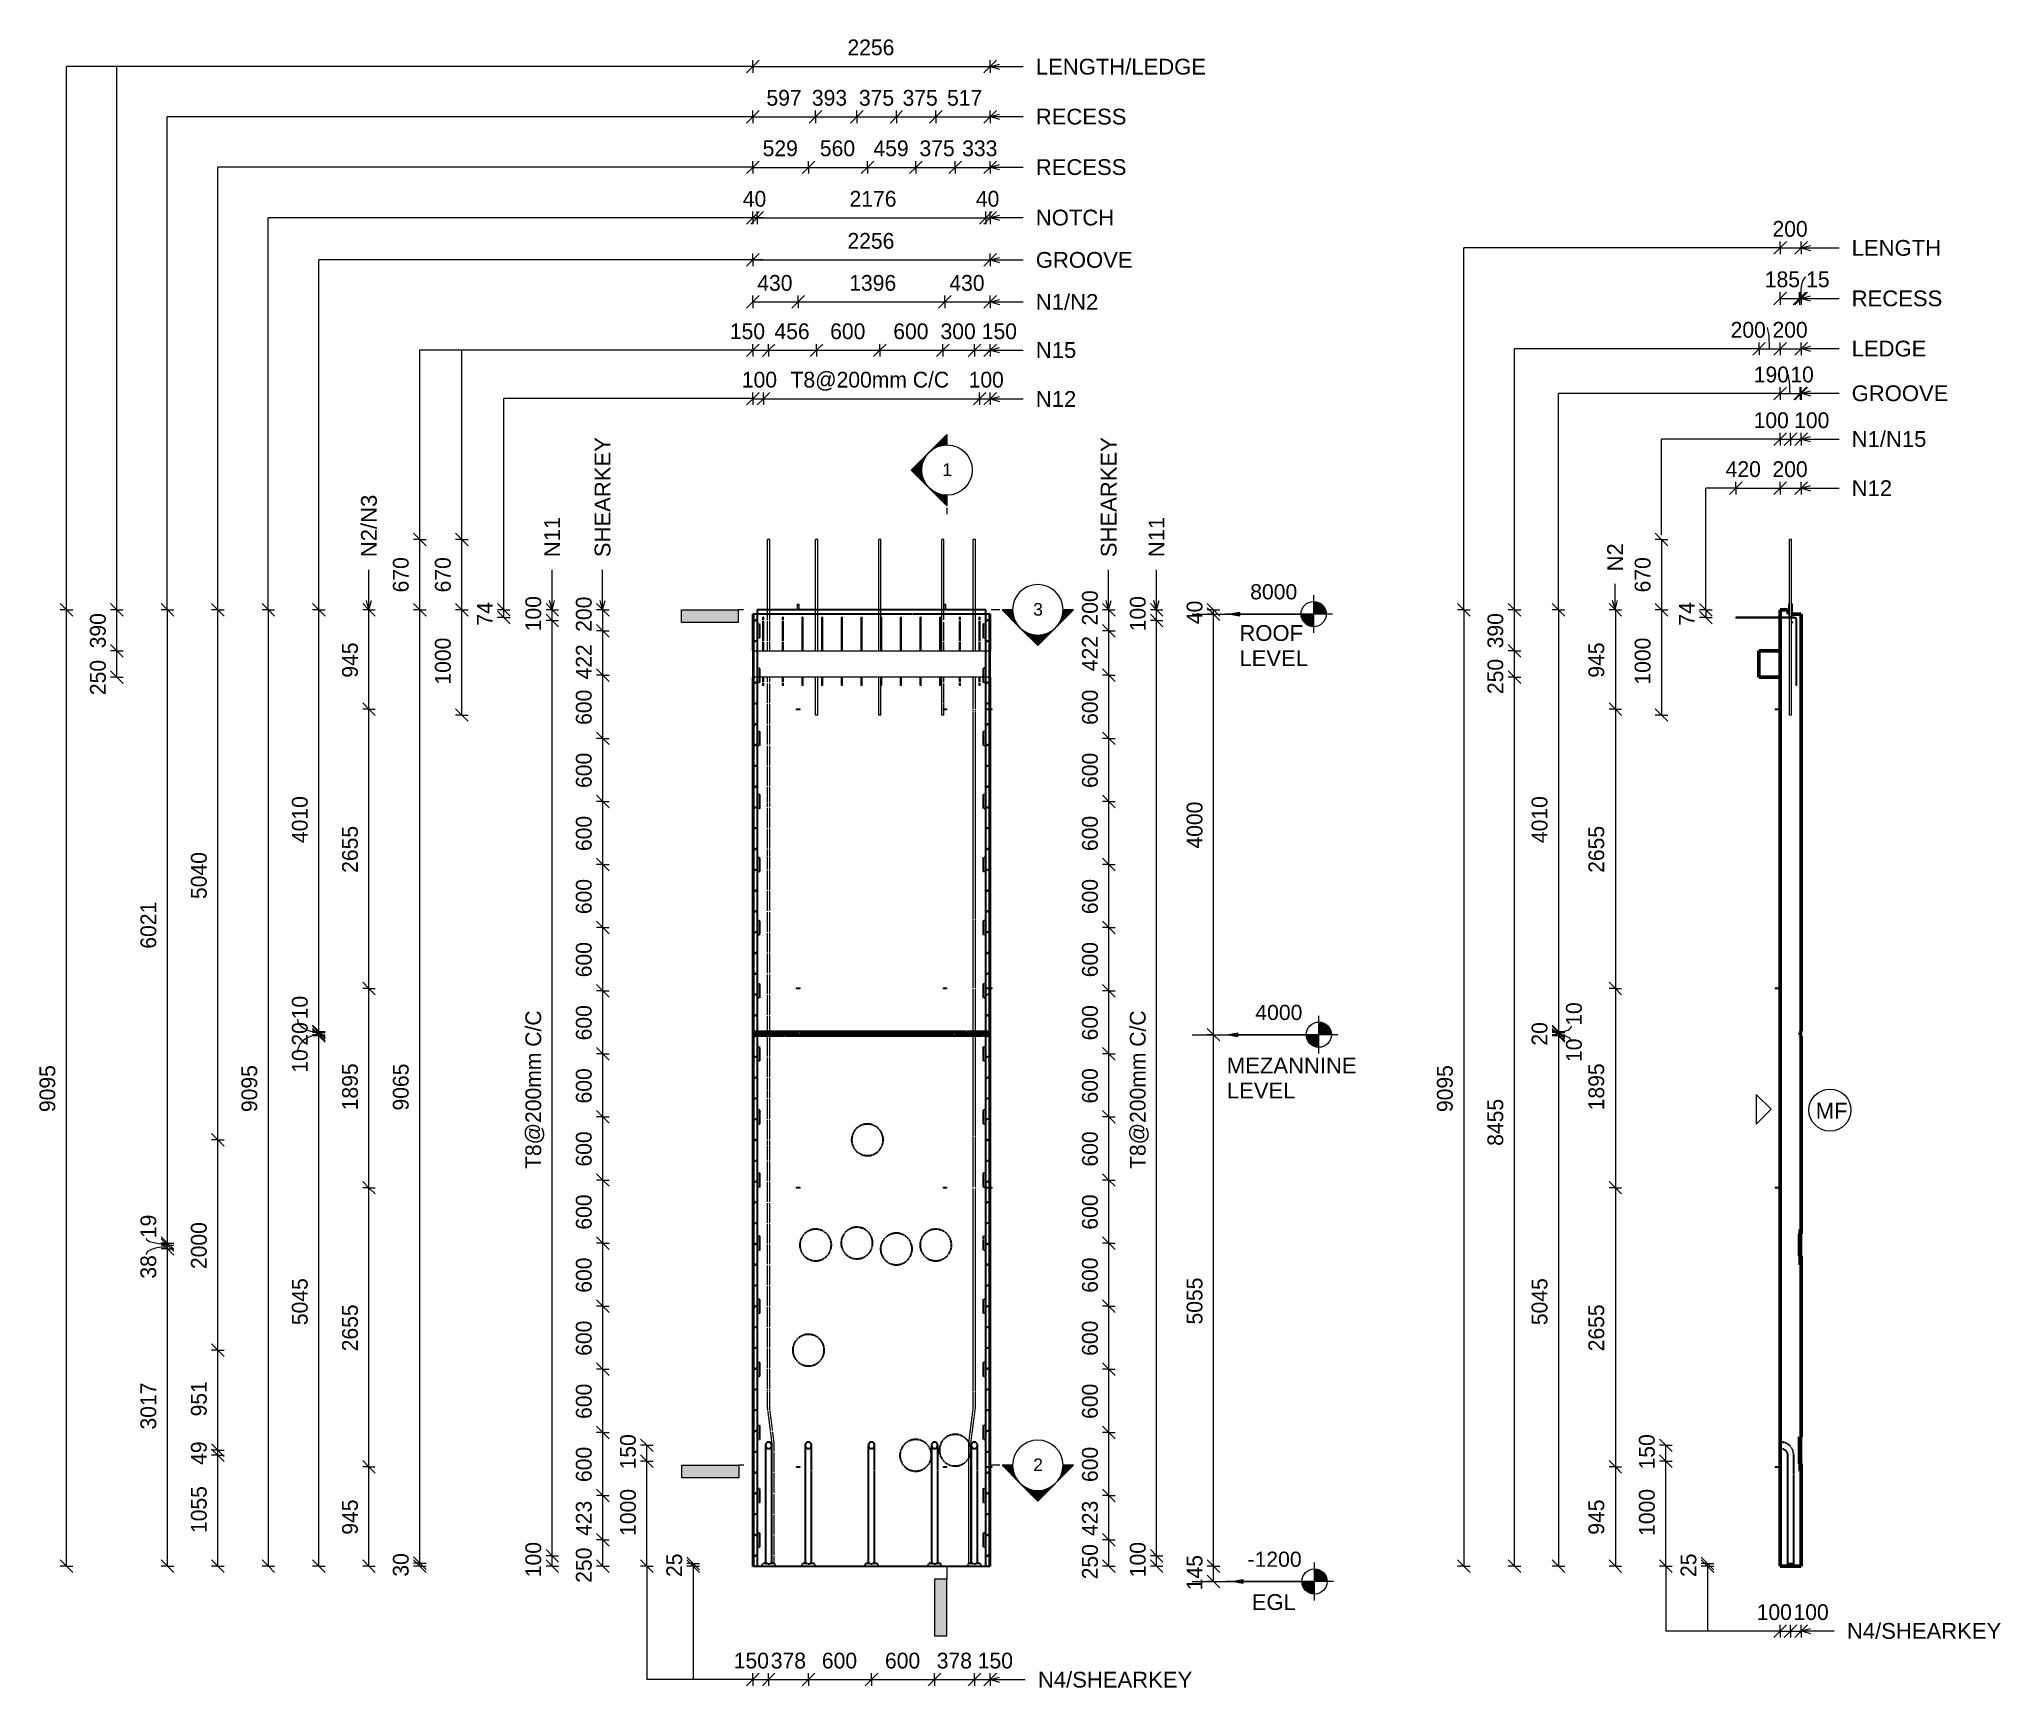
# Model space of a CAD drawing. Header units: millimetres. Extents: x 1002 to 19652, y -2551 to 13126.
import ezdxf

# ---------------------------------------------------------------- set-up
doc = ezdxf.new("R2010")
doc.units = ezdxf.units.MM
doc.linetypes.add('Dash', pattern=[6.36, 3.18, -3.18])
doc.linetypes.add('Hidden', pattern=[7.14, 4.76, -2.38])
for name, color, linetype, lineweight in [('A-ANNO-DIMS', 211, 'Continuous', 9), ('A-ANNO-DIMS-60', 211, 'Continuous', 9), ('A-DETL-HDLN', 90, 'Hidden', 18), ('A-DETL-MBND', 5, 'Continuous', 18), ('A-DETL-THIN', 151, 'Continuous', 18), ('A-GENM', 13, 'Continuous', 18), ('A-WALL', 113, 'Continuous', 25), ('A-WALL-HDLN', 110, 'Dash', 25), ('G-ANNO-DIMS', 111, 'Continuous', 9), ('G-ANNO-SYMB', 111, 'Continuous', 9), ('G-ANNO-TEXT', 231, 'Continuous', 9), ('S-BEAM', 12, 'Continuous', 18), ('S-RBAR', 171, 'Continuous', 18)]:
    doc.layers.add(name, color=color, linetype=linetype, lineweight=lineweight)
doc.styles.add('Arial', font='arial.ttf', dxfattribs={"height": 120})
doc.styles.add('Arial_1', font='arial.ttf', dxfattribs={"height": 150})
doc.styles.add('Arial_2', font='arial.ttf', dxfattribs={"height": 144})
doc.styles.add('Nirmala UI Semilight', font='NirmalaS.ttf', dxfattribs={"height": 150})
doc.dimstyles.new('Arrow_Filled_-_2_5_NI_UI', dxfattribs={"dimscale": 304.8, "dimtxt": 157.104592, "dimasz": 0.393701, "dimexe": 0.19685, "dimexo": 0.0625, "dimgap": 0.19685, "dimtad": 1, "dimdec": 4, "dimzin": 0, "dimdsep": 46, "dimtxsty": 'Nirmala UI Semilight', "dimblk1": 'OBLIQUE', "dimblk2": 'OBLIQUE', "dimsah": 1, "dimcen": 0.09, "dimazin": 0, "dimtfac": 1, "dimtdec": 4, "dimtix": 1, "dimtmove": 2, "dimatfit": 3, "dimfxl": 0.19685, "dimfxlon": 1, "dimtvp": 1, "dimtolj": 1, "dimtzin": 0, "dimarcsym": 2})
doc.dimstyles.new('Arrow_Filled_-_2_5_NI_UI_1', dxfattribs={"dimscale": 304.8, "dimtxt": 157.104592, "dimasz": 0.393701, "dimexe": 0.19685, "dimexo": 0.0625, "dimgap": 0.19685, "dimtad": 1, "dimdec": 4, "dimzin": 0, "dimdsep": 46, "dimtxsty": 'Nirmala UI Semilight', "dimblk1": 'OBLIQUE', "dimblk2": 'OBLIQUE', "dimsah": 1, "dimcen": 0.09, "dimazin": 0, "dimtfac": 1, "dimtdec": 4, "dimtix": 1, "dimtmove": 0, "dimatfit": 3, "dimfxl": 0.19685, "dimfxlon": 1, "dimtvp": 1, "dimtolj": 1, "dimtzin": 0, "dimarcsym": 2})
doc.dimstyles.new('Arrow_Filled_-_2_5_NI_UI_2', dxfattribs={"dimscale": 304.8, "dimtxt": 157.104592, "dimasz": 0.393701, "dimexe": 0.19685, "dimexo": 0.0625, "dimgap": 0.19685, "dimtad": 1, "dimdec": 4, "dimzin": 0, "dimdsep": 46, "dimtxsty": 'Nirmala UI Semilight', "dimblk1": 'OBLIQUE', "dimblk2": 'OBLIQUE', "dimsah": 1, "dimcen": 0.09, "dimazin": 0, "dimtfac": 1, "dimtdec": 4, "dimtix": 1, "dimtmove": 1, "dimatfit": 3, "dimfxl": 0.19685, "dimfxlon": 1, "dimtvp": 1, "dimtolj": 1, "dimtzin": 0, "dimarcsym": 2})

msp = doc.modelspace()

# ---------------------------------------------------------------- texts
at = {"layer": 'G-ANNO-SYMB', "char_height": 120, "width": 115.443, "attachment_point": 1, "style": 'Arial'}
for s, insert in [('1', (9587.93369, 9093.32114)), ('3', (10451.52034, 7764.60062)), ('2', (10451.52034, -370.58286))]:
    msp.add_mtext(s, dxfattribs=dict(at, insert=insert))
at = {"layer": 'G-ANNO-TEXT', "color": 7, "char_height": 150, "attachment_point": 1, "style": 'Arial_1'}
for s, insert, width in [('LENGTH/LEDGE', (10477.13596, 12940.43619), 1957.720875), ('RECESS', (10477.13596, 12465.43619), 1038.987), ('RECESS', (10477.13596, 11985.43619), 1038.987), ('NOTCH', (10477.13596, 11505.43619), 904.3035), ('LENGTH', (18233.94598, 11216.95661), 1029.36675), ('GROOVE', (10477.13596, 11102.93619), 1111.138875), ('N1/N2', (10477.13596, 10702.93619), 716.708625), ('RECESS', (18233.94598, 10736.95661), 1038.987), ('LEDGE', (18233.94598, 10259.45661), 856.20225), ('N15', (10477.13596, 10245.43619), 461.772), ('N12', (10477.13596, 9780.43619), 461.772), ('GROOVE', (18233.94598, 9834.45661), 1111.138875), ('N1/N15', (18233.94598, 9399.45661), 856.20225), ('N12', (18233.94598, 8931.95661), 461.772), ('ROOF ', (12412.55617, 7554.5597), 803.290875), ('LEVEL', (12412.55617, 7316.4347), 784.050375), ('MEZANNINE', (12293.23055, 3442.54758), 1486.328625), ('LEVEL', (12293.23055, 3204.42258), 784.050375), ('MF', (17892.26785, 3012.12964), 360.759375), ('EGL', (12530.04053, -1660.53621), 505.063125), ('N4/SHEARKEY', (18188.96916, -1934.73169), 1770.126), ('N4/SHEARKEY', (10496.92128, -2398.42193), 1770.126)]:
    msp.add_mtext(s, dxfattribs=dict(at, insert=insert, width=width))
at = {"layer": 'G-ANNO-TEXT', "color": 7, "char_height": 150, "attachment_point": 1, "rotation": 90, "style": 'Arial_1'}
for s, insert, width in [('SHEARKEY', (6282.55254, 8200.80279), 1375.69575), ('SHEARKEY', (11094.61888, 8200.80279), 1375.69575), ('N2/N3', (4061.2599, 8200.80279), 716.708625), ('N11', (5802.55254, 8200.80279), 461.772), ('N11', (11549.11498, 8200.80279), 461.772), ('N2', (15909.37906, 8065.83799), 322.278375)]:
    msp.add_mtext(s, dxfattribs=dict(at, insert=insert, width=width))

# ---------------------------------------------------------------- blocks, each defined once
blk = doc.blocks.new('M_Rectangular Corbel - M_Rectangular Corbel-2189266-Elevation Front')
at = {"layer": 'S-BEAM'}
for p, q in [((7787, 7060), (7787, 7310)), ((7787, 7310), (10043, 7310)), ((10043, 7310), (10043, 7060)), ((10043, 7060), (7787, 7060))]:
    blk.add_line(p, q, dxfattribs=at)
blk = doc.blocks.new('RR spread anchor face based - RR-SA-4_0-180-1726831-Elevation Front')
at = {"layer": 'A-GENM'}
for p, q in [((9607, 7749), (9607, 7754)), ((9607, 7754), (9619, 7754)), ((9607, 7700), (9607, 7749)), ((9619, 7749), (9607, 7749)), ((9619, 7754), (9619, 7749)), ((9619, 7749), (9619, 7700))]:
    blk.add_line(p, q, dxfattribs=at)
blk = doc.blocks.new('RR spread anchor face based - RR-SA-2_5-200-1726821-Elevation Front')
at = {"layer": 'A-GENM'}
for p, q in [((9598, 6760), (9600, 6760)), ((9598, 6750), (9598, 6760)), ((9600, 6750), (9598, 6750)), ((9600, 6760), (9625, 6760)), ((9600, 6760), (9600, 6750)), ((9625, 6750), (9600, 6750)), ((9625, 6760), (9628, 6760)), ((9625, 6760), (9625, 6750)), ((9628, 6750), (9625, 6750)), ((9628, 6760), (9628, 6750))]:
    blk.add_line(p, q, dxfattribs=at)
blk = doc.blocks.new('RR spread anchor face based - RR-SA-3_0-200-1726827-Elevation Front')
at = {"layer": 'A-GENM'}
for p, q in [((10003, 6760), (10053, 6760)), ((10053, 6750), (10003, 6750)), ((10053, 6760), (10058, 6760)), ((10053, 6750), (10053, 6760)), ((10058, 6750), (10053, 6750)), ((10058, 6760), (10058, 6750))]:
    blk.add_line(p, q, dxfattribs=at)
blk = doc.blocks.new('M_Rectangular Corbel - M_Rectangular Corbel-2189266-Elevation Right')
at = {"layer": 'S-BEAM', "lineweight": 50}
for p, q in [((12914, 7310), (12714, 7310)), ((12714, 7310), (12714, 7060)), ((12914, 7060), (12914, 7310)), ((12714, 7060), (12914, 7060))]:
    blk.add_line(p, q, dxfattribs=at)
blk = doc.blocks.new('RR spread anchor face based - RR-SA-4_0-180-1726831-Elevation Right')
at = {"layer": 'A-GENM'}
for p, q in [((12996, 7754), (12994, 7749)), ((12994, 7749), (12994, 7661)), ((13004, 7754), (12996, 7754)), ((13031, 7754), (13024, 7754)), ((13034, 7749), (13031, 7754)), ((13034, 7660), (13034, 7749)), ((13034, 7587), (13024, 7587)), ((13024, 7575), (13034, 7575)), ((13034, 7575), (13034, 7587))]:
    blk.add_line(p, q, dxfattribs=at)
blk = doc.blocks.new('RR spread anchor face based - RR-SA-2_5-200-1726821-Elevation Right')
at = {"layer": 'A-GENM'}
for p, q in [((12869, 6760), (12874, 6760)), ((12869, 6760), (12869, 6750)), ((12874, 6750), (12869, 6750)), ((12874, 6760), (12914, 6760)), ((12874, 6760), (12874, 6750)), ((12914, 6750), (12874, 6750))]:
    blk.add_line(p, q, dxfattribs=at)
blk = doc.blocks.new('Detail View - M_Section Tail - Filled Horizontal-14034-Elevation Front')
at = {"layer": 'G-ANNO-SYMB'}
blk.add_hatch(color=256, dxfattribs=at).paths.add_polyline_path([(7653, -555), (7653, -435), (7113, -435), (7113, -555)])
for p, q in [((7113, -555), (7113, -435)), ((7113, -435), (7653, -435)), ((7653, -555), (7113, -555)), ((7653, -435), (7653, -555))]:
    blk.add_line(p, q, dxfattribs=at)
blk = doc.blocks.new('Detail View - M_Section Head - Filled SHOP DWG-1002450-Elevation Front')
at = {"layer": 'G-ANNO-SYMB'}
h = blk.add_hatch(color=256, dxfattribs=at)
edge = h.paths.add_edge_path()
edge.add_line((10156, -435), (10256, -435))
edge.add_arc((10496, -435), 240, 180, 225)
edge.add_line((10326, -605), (10156, -435))
h = blk.add_hatch(color=256, dxfattribs=at)
edge = h.paths.add_edge_path()
edge.add_line((10835, -435), (10665, -605))
edge.add_arc((10496, -435), 240, 315, 360)
edge.add_line((10736, -435), (10835, -435))
h = blk.add_hatch(color=256, dxfattribs=at)
edge = h.paths.add_edge_path()
edge.add_line((10496, -775), (10326, -605))
edge.add_arc((10496, -435), 240, 225, 270)
edge.add_line((10496, -675), (10496, -775))
h = blk.add_hatch(color=256, dxfattribs=at)
edge = h.paths.add_edge_path()
edge.add_line((10496, -775), (10496, -675))
edge.add_arc((10496, -435), 240, 270, 315)
edge.add_line((10665, -605), (10496, -775))
for p, q in [((10496, -775), (10156, -435)), ((10256, -435), (10156, -435)), ((10156, -435), (10326, -605)), ((10256, -435), (10156, -435)), ((10496, -775), (10835, -435)), ((10665, -605), (10835, -435)), ((10736, -435), (10835, -435)), ((10835, -435), (10736, -435)), ((10326, -605), (10496, -775)), ((10496, -775), (10665, -605)), ((10496, -675), (10496, -775)), ((10496, -775), (10496, -675))]:
    blk.add_line(p, q, dxfattribs=at)
for start, end in [(360, 180), (180, 360), (180, 225), (315, 0), (225, 270), (270, 315)]:
    blk.add_arc((10496, -435), 240, start, end, dxfattribs=at)
blk = doc.blocks.new('DIMBLOCK1-Elevation Front')
at = {"layer": 'A-ANNO-DIMS-60'}
for p, q in [((11172, -1145), (11112, -1085)), ((11172, -1145), (11112, -1145)), ((11172, -1395), (11172, -1145)), ((11172, -1145), (11232, -1205)), ((11172, -1145), (11232, -1145)), ((11172, -1395), (11112, -1335)), ((11172, -1395), (11112, -1395)), ((11172, -1395), (11232, -1455)), ((11172, -1395), (11232, -1395))]:
    blk.add_line(p, q, dxfattribs=at)
at = {"layer": 'A-ANNO-DIMS-60', "color": 0, "insert": (10916, -1519), "char_height": 150, "width": 411.33, "attachment_point": 1, "rotation": 90, "line_spacing_factor": 1.142579, "style": 'Nirmala UI Semilight'}
blk.add_mtext('250', dxfattribs=at)
blk = doc.blocks.new('_Oblique')
at = {"color": 0, "linetype": 'ByBlock', "lineweight": -2}
blk.add_line((-0.5, -0.5), (0.5, 0.5), dxfattribs=at)
blk = doc.blocks.new('DIMBLOCK2-Elevation Front')
at = {"layer": 'A-ANNO-DIMS-60'}
for p, q in [((11172, -722), (11112, -662)), ((11172, -722), (11112, -722)), ((11172, -1145), (11172, -722)), ((11172, -722), (11232, -782)), ((11172, -722), (11232, -722)), ((11172, -1145), (11112, -1085)), ((11172, -1145), (11112, -1145)), ((11172, -1145), (11232, -1205)), ((11172, -1145), (11232, -1145))]:
    blk.add_line(p, q, dxfattribs=at)
at = {"layer": 'A-ANNO-DIMS-60', "color": 0, "insert": (10916, -1107), "char_height": 150, "width": 414.76, "attachment_point": 1, "rotation": 90, "line_spacing_factor": 1.142579, "style": 'Nirmala UI Semilight'}
blk.add_mtext('423', dxfattribs=at)
blk = doc.blocks.new('DIMBLOCK3-Elevation Front')
at = {"layer": 'A-ANNO-DIMS-60'}
for p, q in [((11172, -122), (11112, -62)), ((11172, -122), (11112, -122)), ((11172, -722), (11172, -122)), ((11172, -122), (11232, -182)), ((11172, -122), (11232, -122)), ((11172, -722), (11112, -662)), ((11172, -722), (11112, -722)), ((11172, -722), (11232, -782)), ((11172, -722), (11232, -722))]:
    blk.add_line(p, q, dxfattribs=at)
at = {"layer": 'A-ANNO-DIMS-60', "color": 0, "insert": (10916, -594), "char_height": 150, "width": 411.33, "attachment_point": 1, "rotation": 90, "line_spacing_factor": 1.142579, "style": 'Nirmala UI Semilight'}
blk.add_mtext('600', dxfattribs=at)
blk = doc.blocks.new('DIMBLOCK4-Elevation Front')
at = {"layer": 'A-ANNO-DIMS-60'}
for p, q in [((11172, 478), (11112, 538)), ((11172, 478), (11112, 478)), ((11172, -122), (11172, 478)), ((11172, 478), (11232, 418)), ((11172, 478), (11232, 478)), ((11172, -122), (11112, -62)), ((11172, -122), (11112, -122)), ((11172, -122), (11232, -182)), ((11172, -122), (11232, -122))]:
    blk.add_line(p, q, dxfattribs=at)
at = {"layer": 'A-ANNO-DIMS-60', "color": 0, "insert": (10916, 6), "char_height": 150, "width": 411.33, "attachment_point": 1, "rotation": 90, "line_spacing_factor": 1.142579, "style": 'Nirmala UI Semilight'}
blk.add_mtext('600', dxfattribs=at)
blk = doc.blocks.new('DIMBLOCK5-Elevation Front')
at = {"layer": 'A-ANNO-DIMS-60'}
for p, q in [((11172, 1078), (11112, 1138)), ((11172, 1078), (11112, 1078)), ((11172, 478), (11172, 1078)), ((11172, 1078), (11232, 1018)), ((11172, 1078), (11232, 1078)), ((11172, 478), (11112, 538)), ((11172, 478), (11112, 478)), ((11172, 478), (11232, 418)), ((11172, 478), (11232, 478))]:
    blk.add_line(p, q, dxfattribs=at)
at = {"layer": 'A-ANNO-DIMS-60', "color": 0, "insert": (10916, 606), "char_height": 150, "width": 411.33, "attachment_point": 1, "rotation": 90, "line_spacing_factor": 1.142579, "style": 'Nirmala UI Semilight'}
blk.add_mtext('600', dxfattribs=at)
blk = doc.blocks.new('DIMBLOCK6-Elevation Front')
at = {"layer": 'A-ANNO-DIMS-60'}
for p, q in [((11172, 1678), (11112, 1738)), ((11172, 1678), (11112, 1678)), ((11172, 1078), (11172, 1678)), ((11172, 1678), (11232, 1618)), ((11172, 1678), (11232, 1678)), ((11172, 1078), (11112, 1138)), ((11172, 1078), (11112, 1078)), ((11172, 1078), (11232, 1018)), ((11172, 1078), (11232, 1078))]:
    blk.add_line(p, q, dxfattribs=at)
at = {"layer": 'A-ANNO-DIMS-60', "color": 0, "insert": (10916, 1206), "char_height": 150, "width": 411.33, "attachment_point": 1, "rotation": 90, "line_spacing_factor": 1.142579, "style": 'Nirmala UI Semilight'}
blk.add_mtext('600', dxfattribs=at)
blk = doc.blocks.new('DIMBLOCK7-Elevation Front')
at = {"layer": 'A-ANNO-DIMS-60'}
for p, q in [((11172, 2278), (11112, 2338)), ((11172, 2278), (11112, 2278)), ((11172, 1678), (11172, 2278)), ((11172, 2278), (11232, 2218)), ((11172, 2278), (11232, 2278)), ((11172, 1678), (11112, 1738)), ((11172, 1678), (11112, 1678)), ((11172, 1678), (11232, 1618)), ((11172, 1678), (11232, 1678))]:
    blk.add_line(p, q, dxfattribs=at)
at = {"layer": 'A-ANNO-DIMS-60', "color": 0, "insert": (10916, 1806), "char_height": 150, "width": 411.33, "attachment_point": 1, "rotation": 90, "line_spacing_factor": 1.142579, "style": 'Nirmala UI Semilight'}
blk.add_mtext('600', dxfattribs=at)
blk = doc.blocks.new('DIMBLOCK8-Elevation Front')
at = {"layer": 'A-ANNO-DIMS-60'}
for p, q in [((11172, 2878), (11112, 2938)), ((11172, 2878), (11112, 2878)), ((11172, 2278), (11172, 2878)), ((11172, 2878), (11232, 2818)), ((11172, 2878), (11232, 2878)), ((11172, 2278), (11112, 2338)), ((11172, 2278), (11112, 2278)), ((11172, 2278), (11232, 2218)), ((11172, 2278), (11232, 2278))]:
    blk.add_line(p, q, dxfattribs=at)
at = {"layer": 'A-ANNO-DIMS-60', "color": 0, "insert": (10916, 2406), "char_height": 150, "width": 411.33, "attachment_point": 1, "rotation": 90, "line_spacing_factor": 1.142579, "style": 'Nirmala UI Semilight'}
blk.add_mtext('600', dxfattribs=at)
blk = doc.blocks.new('DIMBLOCK9-Elevation Front')
at = {"layer": 'A-ANNO-DIMS-60'}
for p, q in [((11172, 3478), (11112, 3538)), ((11172, 3478), (11112, 3478)), ((11172, 2878), (11172, 3478)), ((11172, 3478), (11232, 3418)), ((11172, 3478), (11232, 3478)), ((11172, 2878), (11112, 2938)), ((11172, 2878), (11112, 2878)), ((11172, 2878), (11232, 2818)), ((11172, 2878), (11232, 2878))]:
    blk.add_line(p, q, dxfattribs=at)
at = {"layer": 'A-ANNO-DIMS-60', "color": 0, "insert": (10916, 3006), "char_height": 150, "width": 411.33, "attachment_point": 1, "rotation": 90, "line_spacing_factor": 1.142579, "style": 'Nirmala UI Semilight'}
blk.add_mtext('600', dxfattribs=at)
blk = doc.blocks.new('DIMBLOCK10-Elevation Front')
at = {"layer": 'A-ANNO-DIMS-60'}
for p, q in [((11172, 4078), (11112, 4138)), ((11172, 4078), (11112, 4078)), ((11172, 3478), (11172, 4078)), ((11172, 4078), (11232, 4018)), ((11172, 4078), (11232, 4078)), ((11172, 3478), (11112, 3538)), ((11172, 3478), (11112, 3478)), ((11172, 3478), (11232, 3418)), ((11172, 3478), (11232, 3478))]:
    blk.add_line(p, q, dxfattribs=at)
at = {"layer": 'A-ANNO-DIMS-60', "color": 0, "insert": (10916, 3606), "char_height": 150, "width": 411.33, "attachment_point": 1, "rotation": 90, "line_spacing_factor": 1.142579, "style": 'Nirmala UI Semilight'}
blk.add_mtext('600', dxfattribs=at)
blk = doc.blocks.new('DIMBLOCK11-Elevation Front')
at = {"layer": 'A-ANNO-DIMS-60'}
for p, q in [((11172, 4678), (11112, 4738)), ((11172, 4678), (11112, 4678)), ((11172, 4078), (11172, 4678)), ((11172, 4678), (11232, 4618)), ((11172, 4678), (11232, 4678)), ((11172, 4078), (11112, 4138)), ((11172, 4078), (11112, 4078)), ((11172, 4078), (11232, 4018)), ((11172, 4078), (11232, 4078))]:
    blk.add_line(p, q, dxfattribs=at)
at = {"layer": 'A-ANNO-DIMS-60', "color": 0, "insert": (10916, 4206), "char_height": 150, "width": 411.33, "attachment_point": 1, "rotation": 90, "line_spacing_factor": 1.142579, "style": 'Nirmala UI Semilight'}
blk.add_mtext('600', dxfattribs=at)
blk = doc.blocks.new('DIMBLOCK12-Elevation Front')
at = {"layer": 'A-ANNO-DIMS-60'}
for p, q in [((11172, 5278), (11112, 5338)), ((11172, 5278), (11112, 5278)), ((11172, 4678), (11172, 5278)), ((11172, 5278), (11232, 5218)), ((11172, 5278), (11232, 5278)), ((11172, 4678), (11112, 4738)), ((11172, 4678), (11112, 4678)), ((11172, 4678), (11232, 4618)), ((11172, 4678), (11232, 4678))]:
    blk.add_line(p, q, dxfattribs=at)
at = {"layer": 'A-ANNO-DIMS-60', "color": 0, "insert": (10916, 4806), "char_height": 150, "width": 411.33, "attachment_point": 1, "rotation": 90, "line_spacing_factor": 1.142579, "style": 'Nirmala UI Semilight'}
blk.add_mtext('600', dxfattribs=at)
blk = doc.blocks.new('DIMBLOCK13-Elevation Front')
at = {"layer": 'A-ANNO-DIMS-60'}
for p, q in [((11172, 5878), (11112, 5938)), ((11172, 5878), (11112, 5878)), ((11172, 5278), (11172, 5878)), ((11172, 5878), (11232, 5818)), ((11172, 5878), (11232, 5878)), ((11172, 5278), (11112, 5338)), ((11172, 5278), (11112, 5278)), ((11172, 5278), (11232, 5218)), ((11172, 5278), (11232, 5278))]:
    blk.add_line(p, q, dxfattribs=at)
at = {"layer": 'A-ANNO-DIMS-60', "color": 0, "insert": (10916, 5406), "char_height": 150, "width": 411.33, "attachment_point": 1, "rotation": 90, "line_spacing_factor": 1.142579, "style": 'Nirmala UI Semilight'}
blk.add_mtext('600', dxfattribs=at)
blk = doc.blocks.new('DIMBLOCK14-Elevation Front')
at = {"layer": 'A-ANNO-DIMS-60'}
for p, q in [((11172, 6478), (11112, 6538)), ((11172, 6478), (11112, 6478)), ((11172, 5878), (11172, 6478)), ((11172, 6478), (11232, 6418)), ((11172, 6478), (11232, 6478)), ((11172, 5878), (11112, 5938)), ((11172, 5878), (11112, 5878)), ((11172, 5878), (11232, 5818)), ((11172, 5878), (11232, 5878))]:
    blk.add_line(p, q, dxfattribs=at)
at = {"layer": 'A-ANNO-DIMS-60', "color": 0, "insert": (10916, 6006), "char_height": 150, "width": 411.33, "attachment_point": 1, "rotation": 90, "line_spacing_factor": 1.142579, "style": 'Nirmala UI Semilight'}
blk.add_mtext('600', dxfattribs=at)
blk = doc.blocks.new('DIMBLOCK15-Elevation Front')
at = {"layer": 'A-ANNO-DIMS-60'}
for p, q in [((11172, 7078), (11112, 7138)), ((11172, 7078), (11112, 7078)), ((11172, 6478), (11172, 7078)), ((11172, 7078), (11232, 7018)), ((11172, 7078), (11232, 7078)), ((11172, 6478), (11112, 6538)), ((11172, 6478), (11112, 6478)), ((11172, 6478), (11232, 6418)), ((11172, 6478), (11232, 6478))]:
    blk.add_line(p, q, dxfattribs=at)
at = {"layer": 'A-ANNO-DIMS-60', "color": 0, "insert": (10916, 6606), "char_height": 150, "width": 411.33, "attachment_point": 1, "rotation": 90, "line_spacing_factor": 1.142579, "style": 'Nirmala UI Semilight'}
blk.add_mtext('600', dxfattribs=at)
blk = doc.blocks.new('DIMBLOCK16-Elevation Front')
at = {"layer": 'A-ANNO-DIMS-60'}
for p, q in [((11172, 7500), (11112, 7560)), ((11172, 7500), (11112, 7500)), ((11172, 7078), (11172, 7500)), ((11172, 7500), (11232, 7440)), ((11172, 7500), (11232, 7500)), ((11172, 7078), (11112, 7138)), ((11172, 7078), (11112, 7078)), ((11172, 7078), (11232, 7018)), ((11172, 7078), (11232, 7078))]:
    blk.add_line(p, q, dxfattribs=at)
at = {"layer": 'A-ANNO-DIMS-60', "color": 0, "insert": (10916, 7116), "char_height": 150, "width": 414.76, "attachment_point": 1, "rotation": 90, "line_spacing_factor": 1.142579, "style": 'Nirmala UI Semilight'}
blk.add_mtext('422', dxfattribs=at)
blk = doc.blocks.new('DIMBLOCK17-Elevation Front')
at = {"layer": 'A-ANNO-DIMS-60'}
for p, q in [((11172, 7700), (11112, 7760)), ((11172, 7700), (11112, 7700)), ((11172, 7500), (11172, 7700)), ((11172, 7700), (11232, 7640)), ((11172, 7700), (11232, 7700)), ((11172, 7500), (11112, 7560)), ((11172, 7500), (11112, 7500)), ((11172, 7500), (11232, 7440)), ((11172, 7500), (11232, 7500))]:
    blk.add_line(p, q, dxfattribs=at)
at = {"layer": 'A-ANNO-DIMS-60', "color": 0, "insert": (10916, 7551), "char_height": 150, "width": 411.33, "attachment_point": 1, "rotation": 90, "line_spacing_factor": 1.142579, "style": 'Nirmala UI Semilight'}
blk.add_mtext('200', dxfattribs=at)
blk = doc.blocks.new('DIMBLOCK18-Elevation Front')
at = {"layer": 'A-ANNO-DIMS-60'}
for p, q in [((11626, -1295), (11566, -1235)), ((11626, -1295), (11566, -1295)), ((11626, -1395), (11626, -1295)), ((11626, -1295), (11686, -1355)), ((11626, -1295), (11686, -1295)), ((11626, -1395), (11566, -1335)), ((11626, -1395), (11566, -1395)), ((11626, -1395), (11686, -1455)), ((11626, -1395), (11686, -1395))]:
    blk.add_line(p, q, dxfattribs=at)
at = {"layer": 'A-ANNO-DIMS-60', "color": 0, "insert": (11371, -1499), "char_height": 150, "width": 370.2, "attachment_point": 1, "rotation": 90, "line_spacing_factor": 1.142579, "style": 'Nirmala UI Semilight'}
blk.add_mtext('100', dxfattribs=at)
blk = doc.blocks.new('DIMBLOCK19-Elevation Front')
at = {"layer": 'A-ANNO-DIMS-60'}
for p, q in [((11626, 7600), (11566, 7660)), ((11626, 7600), (11566, 7600)), ((11626, -1295), (11626, 7600)), ((11626, 7600), (11686, 7540)), ((11626, 7600), (11686, 7600)), ((11626, -1295), (11566, -1235)), ((11626, -1295), (11566, -1295)), ((11626, -1295), (11686, -1355)), ((11626, -1295), (11686, -1295))]:
    blk.add_line(p, q, dxfattribs=at)
at = {"layer": 'A-ANNO-DIMS-60', "color": 0, "insert": (11371, 2383), "char_height": 150, "width": 1847.55, "attachment_point": 1, "rotation": 90, "line_spacing_factor": 1.142579, "style": 'Nirmala UI Semilight'}
blk.add_mtext('T8@200mm C/C', dxfattribs=at)
blk = doc.blocks.new('DIMBLOCK20-Elevation Front')
at = {"layer": 'A-ANNO-DIMS-60'}
for p, q in [((11626, 7700), (11566, 7760)), ((11626, 7700), (11566, 7700)), ((11626, 7600), (11566, 7660)), ((11626, 7600), (11626, 7700)), ((11626, 7700), (11686, 7640)), ((11626, 7700), (11686, 7700)), ((11626, 7600), (11566, 7600)), ((11626, 7600), (11686, 7540)), ((11626, 7600), (11686, 7600))]:
    blk.add_line(p, q, dxfattribs=at)
at = {"layer": 'A-ANNO-DIMS-60', "color": 0, "insert": (11371, 7496), "char_height": 150, "width": 370.2, "attachment_point": 1, "rotation": 90, "line_spacing_factor": 1.142579, "style": 'Nirmala UI Semilight'}
blk.add_mtext('100', dxfattribs=at)
blk = doc.blocks.new('DIMBLOCK21-Elevation Front')
at = {"layer": 'A-ANNO-DIMS-60'}
for p, q in [((7787, 12868), (7847, 12928)), ((7787, 12868), (7787, 12928)), ((10043, 12868), (10103, 12928)), ((10043, 12868), (10043, 12928)), ((7787, 12868), (7727, 12808)), ((7787, 12868), (10043, 12868)), ((7787, 12868), (7787, 12808)), ((10043, 12868), (9983, 12808)), ((10043, 12868), (10043, 12808))]:
    blk.add_line(p, q, dxfattribs=at)
at = {"layer": 'A-ANNO-DIMS-60', "color": 0, "insert": (8686, 13124), "char_height": 150, "width": 548.44, "attachment_point": 1, "line_spacing_factor": 1.142579, "style": 'Nirmala UI Semilight'}
blk.add_mtext('2256', dxfattribs=at)
blk = doc.blocks.new('DIMBLOCK22-Elevation Front')
at = {"layer": 'A-ANNO-DIMS-60'}
for p, q in [((7787, 11428), (7727, 11368)), ((7827, 11428), (7767, 11368)), ((7787, 11428), (7847, 11488)), ((7787, 11428), (7787, 11488)), ((7787, 11428), (7827, 11428)), ((7787, 11428), (7787, 11368)), ((7827, 11428), (7887, 11488)), ((7827, 11428), (7827, 11488)), ((7827, 11428), (7827, 11368))]:
    blk.add_line(p, q, dxfattribs=at)
at = {"layer": 'A-ANNO-DIMS-60', "color": 0, "insert": (7691, 11684), "char_height": 150, "width": 277.65, "attachment_point": 1, "line_spacing_factor": 1.142579, "style": 'Nirmala UI Semilight'}
blk.add_mtext('40', dxfattribs=at)
blk = doc.blocks.new('DIMBLOCK23-Elevation Front')
at = {"layer": 'A-ANNO-DIMS-60'}
for p, q in [((7827, 11428), (7767, 11368)), ((7827, 11428), (7887, 11488)), ((7827, 11428), (7827, 11488)), ((7827, 11428), (10003, 11428)), ((7827, 11428), (7827, 11368)), ((10003, 11428), (9943, 11368)), ((10003, 11428), (10063, 11488)), ((10003, 11428), (10003, 11488)), ((10003, 11428), (10003, 11368))]:
    blk.add_line(p, q, dxfattribs=at)
at = {"layer": 'A-ANNO-DIMS-60', "color": 0, "insert": (8706, 11684), "char_height": 150, "width": 500.45, "attachment_point": 1, "line_spacing_factor": 1.142579, "style": 'Nirmala UI Semilight'}
blk.add_mtext('2176', dxfattribs=at)
blk = doc.blocks.new('DIMBLOCK24-Elevation Front')
at = {"layer": 'A-ANNO-DIMS-60'}
for p, q in [((10003, 11428), (9943, 11368)), ((10043, 11428), (9983, 11368)), ((10003, 11428), (10063, 11488)), ((10003, 11428), (10003, 11488)), ((10003, 11428), (10043, 11428)), ((10003, 11428), (10003, 11368)), ((10043, 11428), (10103, 11488)), ((10043, 11428), (10043, 11488)), ((10043, 11428), (10043, 11368))]:
    blk.add_line(p, q, dxfattribs=at)
at = {"layer": 'A-ANNO-DIMS-60', "color": 0, "insert": (9907, 11684), "char_height": 150, "width": 277.65, "attachment_point": 1, "line_spacing_factor": 1.142579, "style": 'Nirmala UI Semilight'}
blk.add_mtext('40', dxfattribs=at)
blk = doc.blocks.new('DIMBLOCK25-Elevation Front')
at = {"layer": 'A-ANNO-DIMS-60'}
for p, q in [((7787, 10628), (7847, 10688)), ((7787, 10628), (7787, 10688)), ((8217, 10628), (8277, 10688)), ((8217, 10628), (8217, 10688)), ((7787, 10628), (7727, 10568)), ((7787, 10628), (8217, 10628)), ((7787, 10628), (7787, 10568)), ((8217, 10628), (8157, 10568)), ((8217, 10628), (8217, 10568))]:
    blk.add_line(p, q, dxfattribs=at)
at = {"layer": 'A-ANNO-DIMS-60', "color": 0, "insert": (7829, 10884), "char_height": 150, "width": 414.76, "attachment_point": 1, "line_spacing_factor": 1.142579, "style": 'Nirmala UI Semilight'}
blk.add_mtext('430', dxfattribs=at)
blk = doc.blocks.new('DIMBLOCK26-Elevation Front')
at = {"layer": 'A-ANNO-DIMS-60'}
for p, q in [((8217, 10628), (8277, 10688)), ((8217, 10628), (8217, 10688)), ((9613, 10628), (9673, 10688)), ((9613, 10628), (9613, 10688)), ((8217, 10628), (8157, 10568)), ((8217, 10628), (9613, 10628)), ((8217, 10628), (8217, 10568)), ((9613, 10628), (9553, 10568)), ((9613, 10628), (9613, 10568))]:
    blk.add_line(p, q, dxfattribs=at)
at = {"layer": 'A-ANNO-DIMS-60', "color": 0, "insert": (8703, 10884), "char_height": 150, "width": 507.31, "attachment_point": 1, "line_spacing_factor": 1.142579, "style": 'Nirmala UI Semilight'}
blk.add_mtext('1396', dxfattribs=at)
blk = doc.blocks.new('DIMBLOCK27-Elevation Front')
at = {"layer": 'A-ANNO-DIMS-60'}
for p, q in [((9613, 10628), (9673, 10688)), ((9613, 10628), (9613, 10688)), ((10043, 10628), (10103, 10688)), ((10043, 10628), (10043, 10688)), ((9613, 10628), (9553, 10568)), ((9613, 10628), (10043, 10628)), ((9613, 10628), (9613, 10568)), ((10043, 10628), (9983, 10568)), ((10043, 10628), (10043, 10568))]:
    blk.add_line(p, q, dxfattribs=at)
at = {"layer": 'A-ANNO-DIMS-60', "color": 0, "insert": (9655, 10884), "char_height": 150, "width": 414.76, "attachment_point": 1, "line_spacing_factor": 1.142579, "style": 'Nirmala UI Semilight'}
blk.add_mtext('430', dxfattribs=at)
blk = doc.blocks.new('DIMBLOCK28-Elevation Front')
at = {"layer": 'A-ANNO-DIMS-60'}
for p, q in [((7787, 10168), (7727, 10108)), ((7787, 10168), (7847, 10228)), ((7787, 10168), (7787, 10228)), ((7787, 10168), (7937, 10168)), ((7787, 10168), (7787, 10108)), ((7937, 10168), (7877, 10108)), ((7937, 10168), (7997, 10228)), ((7937, 10168), (7937, 10228)), ((7937, 10168), (7937, 10108))]:
    blk.add_line(p, q, dxfattribs=at)
at = {"layer": 'A-ANNO-DIMS-60', "color": 0, "insert": (7568, 10424), "char_height": 150, "width": 370.2, "attachment_point": 1, "line_spacing_factor": 1.142579, "style": 'Nirmala UI Semilight'}
blk.add_mtext('150', dxfattribs=at)
blk = doc.blocks.new('DIMBLOCK29-Elevation Front')
at = {"layer": 'A-ANNO-DIMS-60'}
for p, q in [((7937, 10168), (7877, 10108)), ((7937, 10168), (7997, 10228)), ((7937, 10168), (7937, 10228)), ((7937, 10168), (8393, 10168)), ((7937, 10168), (7937, 10108)), ((8393, 10168), (8333, 10108)), ((8393, 10168), (8453, 10228)), ((8393, 10168), (8393, 10228)), ((8393, 10168), (8393, 10108))]:
    blk.add_line(p, q, dxfattribs=at)
at = {"layer": 'A-ANNO-DIMS-60', "color": 0, "insert": (7992, 10424), "char_height": 150, "width": 414.76, "attachment_point": 1, "line_spacing_factor": 1.142579, "style": 'Nirmala UI Semilight'}
blk.add_mtext('456', dxfattribs=at)
blk = doc.blocks.new('DIMBLOCK30-Elevation Front')
at = {"layer": 'A-ANNO-DIMS-60'}
for p, q in [((8393, 10168), (8333, 10108)), ((8393, 10168), (8453, 10228)), ((8393, 10168), (8393, 10228)), ((8393, 10168), (8993, 10168)), ((8393, 10168), (8393, 10108)), ((8993, 10168), (8933, 10108)), ((8993, 10168), (9053, 10228)), ((8993, 10168), (8993, 10228)), ((8993, 10168), (8993, 10108))]:
    blk.add_line(p, q, dxfattribs=at)
at = {"layer": 'A-ANNO-DIMS-60', "color": 0, "insert": (8522, 10424), "char_height": 150, "width": 411.33, "attachment_point": 1, "line_spacing_factor": 1.142579, "style": 'Nirmala UI Semilight'}
blk.add_mtext('600', dxfattribs=at)
blk = doc.blocks.new('DIMBLOCK31-Elevation Front')
at = {"layer": 'A-ANNO-DIMS-60'}
for p, q in [((8993, 10168), (8933, 10108)), ((8993, 10168), (9053, 10228)), ((8993, 10168), (8993, 10228)), ((8993, 10168), (9593, 10168)), ((8993, 10168), (8993, 10108)), ((9593, 10168), (9533, 10108)), ((9593, 10168), (9653, 10228)), ((9593, 10168), (9593, 10228)), ((9593, 10168), (9593, 10108))]:
    blk.add_line(p, q, dxfattribs=at)
at = {"layer": 'A-ANNO-DIMS-60', "color": 0, "insert": (9122, 10424), "char_height": 150, "width": 411.33, "attachment_point": 1, "line_spacing_factor": 1.142579, "style": 'Nirmala UI Semilight'}
blk.add_mtext('600', dxfattribs=at)
blk = doc.blocks.new('DIMBLOCK32-Elevation Front')
at = {"layer": 'A-ANNO-DIMS-60'}
for p, q in [((9593, 10168), (9533, 10108)), ((9593, 10168), (9653, 10228)), ((9593, 10168), (9593, 10228)), ((9593, 10168), (9893, 10168)), ((9593, 10168), (9593, 10108)), ((9893, 10168), (9833, 10108)), ((9893, 10168), (9953, 10228)), ((9893, 10168), (9893, 10228)), ((9893, 10168), (9893, 10108))]:
    blk.add_line(p, q, dxfattribs=at)
at = {"layer": 'A-ANNO-DIMS-60', "color": 0, "insert": (9571, 10424), "char_height": 150, "width": 411.33, "attachment_point": 1, "line_spacing_factor": 1.142579, "style": 'Nirmala UI Semilight'}
blk.add_mtext('300', dxfattribs=at)
blk = doc.blocks.new('DIMBLOCK33-Elevation Front')
at = {"layer": 'A-ANNO-DIMS-60'}
for p, q in [((9893, 10168), (9833, 10108)), ((9893, 10168), (9953, 10228)), ((9893, 10168), (9893, 10228)), ((9893, 10168), (10043, 10168)), ((9893, 10168), (9893, 10108)), ((10043, 10168), (9983, 10108)), ((10043, 10168), (10103, 10228)), ((10043, 10168), (10043, 10228)), ((10043, 10168), (10043, 10108))]:
    blk.add_line(p, q, dxfattribs=at)
at = {"layer": 'A-ANNO-DIMS-60', "color": 0, "insert": (9963, 10424), "char_height": 150, "width": 370.2, "attachment_point": 1, "line_spacing_factor": 1.142579, "style": 'Nirmala UI Semilight'}
blk.add_mtext('150', dxfattribs=at)
blk = doc.blocks.new('DIMBLOCK34-Elevation Front')
at = {"layer": 'A-ANNO-DIMS-60'}
for p, q in [((7787, 11028), (7727, 10968)), ((7787, 11028), (7847, 11088)), ((7787, 11028), (7787, 11088)), ((7787, 11028), (10043, 11028)), ((7787, 11028), (7787, 10968)), ((10043, 11028), (9983, 10968)), ((10043, 11028), (10103, 11088)), ((10043, 11028), (10043, 11088)), ((10043, 11028), (10043, 10968))]:
    blk.add_line(p, q, dxfattribs=at)
at = {"layer": 'A-ANNO-DIMS-60', "color": 0, "insert": (8686, 11284), "char_height": 150, "width": 548.44, "attachment_point": 1, "line_spacing_factor": 1.142579, "style": 'Nirmala UI Semilight'}
blk.add_mtext('2256', dxfattribs=at)
blk = doc.blocks.new('DIMBLOCK35-Elevation Front')
at = {"layer": 'A-ANNO-DIMS-60'}
for p, q in [((7787, 9708), (7727, 9648)), ((7787, 9708), (7847, 9768)), ((7787, 9708), (7787, 9768)), ((7787, 9708), (7887, 9708)), ((7787, 9708), (7787, 9648)), ((7887, 9708), (7827, 9648)), ((7887, 9708), (7947, 9768)), ((7887, 9708), (7887, 9768)), ((7887, 9708), (7887, 9648))]:
    blk.add_line(p, q, dxfattribs=at)
at = {"layer": 'A-ANNO-DIMS-60', "color": 0, "insert": (7682, 9964), "char_height": 150, "width": 370.2, "attachment_point": 1, "line_spacing_factor": 1.142579, "style": 'Nirmala UI Semilight'}
blk.add_mtext('100', dxfattribs=at)
blk = doc.blocks.new('DIMBLOCK36-Elevation Front')
at = {"layer": 'A-ANNO-DIMS-60'}
for p, q in [((7887, 9708), (7827, 9648)), ((7887, 9708), (7947, 9768)), ((7887, 9708), (7887, 9768)), ((7887, 9708), (9943, 9708)), ((7887, 9708), (7887, 9648)), ((9943, 9708), (9883, 9648)), ((9943, 9708), (10003, 9768)), ((9943, 9708), (9943, 9768)), ((9943, 9708), (9943, 9648))]:
    blk.add_line(p, q, dxfattribs=at)
at = {"layer": 'A-ANNO-DIMS-60', "color": 0, "insert": (8145, 9964), "char_height": 150, "width": 1847.55, "attachment_point": 1, "line_spacing_factor": 1.142579, "style": 'Nirmala UI Semilight'}
blk.add_mtext('T8@200mm C/C', dxfattribs=at)
blk = doc.blocks.new('DIMBLOCK37-Elevation Front')
at = {"layer": 'A-ANNO-DIMS-60'}
for p, q in [((9943, 9708), (9883, 9648)), ((9943, 9708), (10003, 9768)), ((9943, 9708), (9943, 9768)), ((9943, 9708), (10043, 9708)), ((9943, 9708), (9943, 9648)), ((10043, 9708), (9983, 9648)), ((10043, 9708), (10103, 9768)), ((10043, 9708), (10043, 9768)), ((10043, 9708), (10043, 9648))]:
    blk.add_line(p, q, dxfattribs=at)
at = {"layer": 'A-ANNO-DIMS-60', "color": 0, "insert": (9838, 9964), "char_height": 150, "width": 370.2, "attachment_point": 1, "line_spacing_factor": 1.142579, "style": 'Nirmala UI Semilight'}
blk.add_mtext('100', dxfattribs=at)
blk = doc.blocks.new('DIMBLOCK38-Elevation Front')
at = {"layer": 'A-ANNO-DIMS-60'}
for p, q in [((1260, 7700), (1200, 7760)), ((1260, 7700), (1200, 7700)), ((1260, -1395), (1260, 7700)), ((1260, 7700), (1320, 7640)), ((1260, 7700), (1320, 7700)), ((1260, -1395), (1200, -1335)), ((1260, -1395), (1200, -1395)), ((1260, -1395), (1320, -1455)), ((1260, -1395), (1320, -1395))]:
    blk.add_line(p, q, dxfattribs=at)
at = {"layer": 'A-ANNO-DIMS-60', "color": 0, "insert": (1004, 2924), "char_height": 150, "width": 548.44, "attachment_point": 1, "rotation": 90, "line_spacing_factor": 1.142579, "style": 'Nirmala UI Semilight'}
blk.add_mtext('9095', dxfattribs=at)
blk = doc.blocks.new('DIMBLOCK39-Elevation Front')
at = {"layer": 'A-ANNO-DIMS-60'}
for p, q in [((1740, 7310), (1680, 7370)), ((1740, 7310), (1680, 7310)), ((1740, 7060), (1740, 7310)), ((1740, 7310), (1800, 7250)), ((1740, 7310), (1800, 7310)), ((1740, 7060), (1680, 7120)), ((1740, 7060), (1680, 7060)), ((1740, 7060), (1800, 7000)), ((1740, 7060), (1800, 7060))]:
    blk.add_line(p, q, dxfattribs=at)
at = {"layer": 'A-ANNO-DIMS-60', "color": 0, "insert": (1484, 6889), "char_height": 150, "width": 411.33, "attachment_point": 1, "rotation": 90, "line_spacing_factor": 1.142579, "style": 'Nirmala UI Semilight'}
blk.add_mtext('250', dxfattribs=at)
blk = doc.blocks.new('DIMBLOCK40-Elevation Front')
at = {"layer": 'A-ANNO-DIMS-60'}
for p, q in [((1740, 7700), (1680, 7760)), ((1740, 7700), (1680, 7700)), ((1740, 7310), (1740, 7700)), ((1740, 7700), (1800, 7640)), ((1740, 7700), (1800, 7700)), ((1740, 7310), (1680, 7370)), ((1740, 7310), (1680, 7310)), ((1740, 7310), (1800, 7250)), ((1740, 7310), (1800, 7310))]:
    blk.add_line(p, q, dxfattribs=at)
at = {"layer": 'A-ANNO-DIMS-60', "color": 0, "insert": (1484, 7334), "char_height": 150, "width": 411.33, "attachment_point": 1, "rotation": 90, "line_spacing_factor": 1.142579, "style": 'Nirmala UI Semilight'}
blk.add_mtext('390', dxfattribs=at)
blk = doc.blocks.new('DIMBLOCK41-Elevation Front')
at = {"layer": 'A-ANNO-DIMS-60'}
for p, q in [((3660, 3650), (3600, 3710)), ((3660, 3650), (3600, 3650)), ((3660, -1395), (3660, 3650)), ((3660, 3650), (3720, 3590)), ((3660, 3650), (3720, 3650)), ((3660, -1395), (3600, -1335)), ((3660, -1395), (3600, -1395)), ((3660, -1395), (3720, -1455)), ((3660, -1395), (3720, -1395))]:
    blk.add_line(p, q, dxfattribs=at)
at = {"layer": 'A-ANNO-DIMS-60', "color": 0, "insert": (3404, 898), "char_height": 150, "width": 551.87, "attachment_point": 1, "rotation": 90, "line_spacing_factor": 1.142579, "style": 'Nirmala UI Semilight'}
blk.add_mtext('5045', dxfattribs=at)
blk = doc.blocks.new('DIMBLOCK42-Elevation Front')
at = {"layer": 'A-ANNO-DIMS-60'}
for p, q in [((3660, 3660), (3600, 3720)), ((3660, 3650), (3600, 3710)), ((3660, 3660), (3600, 3660)), ((3660, 3650), (3600, 3650)), ((3660, 3650), (3660, 3660)), ((3660, 3660), (3720, 3600)), ((3660, 3660), (3720, 3660)), ((3660, 3650), (3720, 3590)), ((3660, 3650), (3720, 3650))]:
    blk.add_line(p, q, dxfattribs=at)
blk.add_ellipse((3660, 3492), major_axis=(203, 0), ratio=0.805021, start_param=1.570796, end_param=3.141593, dxfattribs=at)
at = {"layer": 'A-ANNO-DIMS-60', "color": 0, "insert": (3404, 3298), "char_height": 150, "width": 233.09, "attachment_point": 1, "rotation": 90, "line_spacing_factor": 1.142579, "style": 'Nirmala UI Semilight'}
blk.add_mtext('10', dxfattribs=at)
blk = doc.blocks.new('DIMBLOCK43-Elevation Front')
at = {"layer": 'A-ANNO-DIMS-60'}
for p, q in [((3660, 3680), (3600, 3740)), ((3660, 3660), (3600, 3720)), ((3660, 3680), (3600, 3680)), ((3660, 3660), (3600, 3660)), ((3660, 3660), (3660, 3680)), ((3660, 3680), (3720, 3620)), ((3660, 3680), (3720, 3680)), ((3660, 3660), (3720, 3600)), ((3660, 3660), (3720, 3660))]:
    blk.add_line(p, q, dxfattribs=at)
at = {"layer": 'A-ANNO-DIMS-60', "color": 0, "insert": (3404, 3556), "char_height": 150, "width": 274.22, "attachment_point": 1, "rotation": 90, "line_spacing_factor": 1.142579, "style": 'Nirmala UI Semilight'}
blk.add_mtext('20', dxfattribs=at)
blk = doc.blocks.new('DIMBLOCK44-Elevation Front')
at = {"layer": 'A-ANNO-DIMS-60'}
for p, q in [((3660, 3690), (3600, 3750)), ((3660, 3680), (3600, 3740)), ((3660, 3690), (3600, 3690)), ((3660, 3680), (3600, 3680)), ((3660, 3680), (3660, 3690)), ((3660, 3690), (3720, 3630)), ((3660, 3690), (3720, 3690)), ((3660, 3680), (3720, 3620)), ((3660, 3680), (3720, 3680))]:
    blk.add_line(p, q, dxfattribs=at)
blk.add_ellipse((3660, 3806), major_axis=(203, 0), ratio=0.596038, start_param=3.141593, end_param=4.712389, dxfattribs=at)
at = {"layer": 'A-ANNO-DIMS-60', "color": 0, "insert": (3404, 3806), "char_height": 150, "width": 233.09, "attachment_point": 1, "rotation": 90, "line_spacing_factor": 1.142579, "style": 'Nirmala UI Semilight'}
blk.add_mtext('10', dxfattribs=at)
blk = doc.blocks.new('DIMBLOCK45-Elevation Front')
at = {"layer": 'A-ANNO-DIMS-60'}
for p, q in [((3660, 7700), (3600, 7760)), ((3660, 7700), (3600, 7700)), ((3660, 3690), (3660, 7700)), ((3660, 7700), (3720, 7640)), ((3660, 7700), (3720, 7700)), ((3660, 3690), (3600, 3750)), ((3660, 3690), (3600, 3690)), ((3660, 3690), (3720, 3630)), ((3660, 3690), (3720, 3690))]:
    blk.add_line(p, q, dxfattribs=at)
at = {"layer": 'A-ANNO-DIMS-60', "color": 0, "insert": (3404, 5482), "char_height": 150, "width": 510.73, "attachment_point": 1, "rotation": 90, "line_spacing_factor": 1.142579, "style": 'Nirmala UI Semilight'}
blk.add_mtext('4010', dxfattribs=at)
blk = doc.blocks.new('DIMBLOCK46-Elevation Front')
at = {"layer": 'A-ANNO-DIMS-60'}
for p, q in [((5420, 7700), (5360, 7760)), ((5420, 7700), (5360, 7700)), ((5420, 7626), (5360, 7686)), ((5420, 7626), (5420, 7700)), ((5420, 7700), (5480, 7640)), ((5420, 7700), (5480, 7700)), ((5420, 7626), (5360, 7626)), ((5420, 7626), (5480, 7566)), ((5420, 7626), (5480, 7626))]:
    blk.add_line(p, q, dxfattribs=at)
at = {"layer": 'A-ANNO-DIMS-60', "color": 0, "insert": (5164, 7550), "char_height": 150, "width": 270.79, "attachment_point": 1, "rotation": 90, "line_spacing_factor": 1.142579, "style": 'Nirmala UI Semilight'}
blk.add_mtext('74', dxfattribs=at)
blk = doc.blocks.new('DIMBLOCK47-Elevation Front')
at = {"layer": 'A-ANNO-DIMS-60'}
for p, q in [((5020, 7700), (4960, 7760)), ((5020, 7700), (4960, 7700)), ((5020, 6700), (5020, 7700)), ((5020, 7700), (5080, 7640)), ((5020, 7700), (5080, 7700)), ((5020, 6700), (4960, 6760)), ((5020, 6700), (4960, 6700)), ((5020, 6700), (5080, 6640)), ((5020, 6700), (5080, 6700))]:
    blk.add_line(p, q, dxfattribs=at)
at = {"layer": 'A-ANNO-DIMS-60', "color": 0, "insert": (4764, 6989), "char_height": 150, "width": 507.31, "attachment_point": 1, "rotation": 90, "line_spacing_factor": 1.142579, "style": 'Nirmala UI Semilight'}
blk.add_mtext('1000', dxfattribs=at)
blk = doc.blocks.new('DIMBLOCK48-Elevation Front')
at = {"layer": 'A-ANNO-DIMS-60'}
for p, q in [((5020, 8370), (4960, 8430)), ((5020, 8370), (4960, 8370)), ((5020, 7700), (5020, 8370)), ((5020, 8370), (5080, 8310)), ((5020, 8370), (5080, 8370)), ((5020, 7700), (4960, 7760)), ((5020, 7700), (4960, 7700)), ((5020, 7700), (5080, 7640)), ((5020, 7700), (5080, 7700))]:
    blk.add_line(p, q, dxfattribs=at)
at = {"layer": 'A-ANNO-DIMS-60', "color": 0, "insert": (4764, 7866), "char_height": 150, "width": 404.47, "attachment_point": 1, "rotation": 90, "line_spacing_factor": 1.142579, "style": 'Nirmala UI Semilight'}
blk.add_mtext('670', dxfattribs=at)
blk = doc.blocks.new('DIMBLOCK49-Elevation Front')
at = {"layer": 'A-ANNO-DIMS-60'}
for p, q in [((4620, -1365), (4560, -1305)), ((4620, -1395), (4560, -1335)), ((4620, -1365), (4560, -1365)), ((4620, -1395), (4560, -1395)), ((4620, -1395), (4620, -1365)), ((4620, -1365), (4680, -1425)), ((4620, -1365), (4680, -1365)), ((4620, -1395), (4680, -1455)), ((4620, -1395), (4680, -1395))]:
    blk.add_line(p, q, dxfattribs=at)
at = {"layer": 'A-ANNO-DIMS-60', "color": 0, "insert": (4364, -1494), "char_height": 150, "width": 274.22, "attachment_point": 1, "rotation": 90, "line_spacing_factor": 1.142579, "style": 'Nirmala UI Semilight'}
blk.add_mtext('30', dxfattribs=at)
blk = doc.blocks.new('DIMBLOCK50-Elevation Front')
at = {"layer": 'A-ANNO-DIMS-60'}
for p, q in [((4620, 7700), (4560, 7760)), ((4620, 7700), (4560, 7700)), ((4620, -1365), (4620, 7700)), ((4620, 7700), (4680, 7640)), ((4620, 7700), (4680, 7700)), ((4620, -1365), (4560, -1305)), ((4620, -1365), (4560, -1365)), ((4620, -1365), (4680, -1425)), ((4620, -1365), (4680, -1365))]:
    blk.add_line(p, q, dxfattribs=at)
at = {"layer": 'A-ANNO-DIMS-60', "color": 0, "insert": (4364, 2939), "char_height": 150, "width": 548.44, "attachment_point": 1, "rotation": 90, "line_spacing_factor": 1.142579, "style": 'Nirmala UI Semilight'}
blk.add_mtext('9065', dxfattribs=at)
blk = doc.blocks.new('DIMBLOCK51-Elevation Front')
at = {"layer": 'A-ANNO-DIMS-60'}
for p, q in [((4620, 8370), (4560, 8430)), ((4620, 8370), (4560, 8370)), ((4620, 7700), (4620, 8370)), ((4620, 8370), (4680, 8310)), ((4620, 8370), (4680, 8370)), ((4620, 7700), (4560, 7760)), ((4620, 7700), (4560, 7700)), ((4620, 7700), (4680, 7640)), ((4620, 7700), (4680, 7700))]:
    blk.add_line(p, q, dxfattribs=at)
at = {"layer": 'A-ANNO-DIMS-60', "color": 0, "insert": (4364, 7866), "char_height": 150, "width": 404.47, "attachment_point": 1, "rotation": 90, "line_spacing_factor": 1.142579, "style": 'Nirmala UI Semilight'}
blk.add_mtext('670', dxfattribs=at)
blk = doc.blocks.new('DIMBLOCK52-Elevation Front')
at = {"layer": 'A-ANNO-DIMS-60'}
for p, q in [((6780, -395), (6720, -335)), ((6780, -395), (6720, -395)), ((6780, -1395), (6780, -395)), ((6780, -395), (6840, -455)), ((6780, -395), (6840, -395)), ((6780, -1395), (6720, -1335)), ((6780, -1395), (6720, -1395)), ((6780, -1395), (6840, -1455)), ((6780, -1395), (6840, -1395))]:
    blk.add_line(p, q, dxfattribs=at)
at = {"layer": 'A-ANNO-DIMS-60', "color": 0, "insert": (6524, -1106), "char_height": 150, "width": 507.31, "attachment_point": 1, "rotation": 90, "line_spacing_factor": 1.142579, "style": 'Nirmala UI Semilight'}
blk.add_mtext('1000', dxfattribs=at)
blk = doc.blocks.new('DIMBLOCK53-Elevation Front')
at = {"layer": 'A-ANNO-DIMS-60'}
for p, q in [((6780, -245), (6720, -185)), ((6780, -245), (6720, -245)), ((6780, -395), (6720, -335)), ((6780, -395), (6780, -245)), ((6780, -245), (6840, -305)), ((6780, -245), (6840, -245)), ((6780, -395), (6720, -395)), ((6780, -395), (6840, -455)), ((6780, -395), (6840, -395))]:
    blk.add_line(p, q, dxfattribs=at)
at = {"layer": 'A-ANNO-DIMS-60', "color": 0, "insert": (6524, -474), "char_height": 150, "width": 370.2, "attachment_point": 1, "rotation": 90, "line_spacing_factor": 1.142579, "style": 'Nirmala UI Semilight'}
blk.add_mtext('150', dxfattribs=at)
blk = doc.blocks.new('DIMBLOCK54-Elevation Front')
at = {"layer": 'A-ANNO-DIMS-60'}
for p, q in [((7220, -1370), (7160, -1310)), ((7220, -1395), (7160, -1335)), ((7220, -1370), (7160, -1370)), ((7220, -1395), (7160, -1395)), ((7220, -1395), (7220, -1370)), ((7220, -1370), (7280, -1430)), ((7220, -1370), (7280, -1370)), ((7220, -1395), (7280, -1455)), ((7220, -1395), (7280, -1395))]:
    blk.add_line(p, q, dxfattribs=at)
at = {"layer": 'A-ANNO-DIMS-60', "color": 0, "insert": (6964, -1497), "char_height": 150, "width": 274.22, "attachment_point": 1, "rotation": 90, "line_spacing_factor": 1.142579, "style": 'Nirmala UI Semilight'}
blk.add_mtext('25', dxfattribs=at)
blk = doc.blocks.new('DIMBLOCK55-Elevation Front')
at = {"layer": 'A-ANNO-DIMS-60'}
for p, q in [((7787, -2473), (7847, -2413)), ((7787, -2473), (7787, -2413)), ((7937, -2473), (7997, -2413)), ((7937, -2473), (7937, -2413)), ((7787, -2473), (7727, -2533)), ((7787, -2473), (7937, -2473)), ((7787, -2473), (7787, -2533)), ((7937, -2473), (7877, -2533)), ((7937, -2473), (7937, -2533))]:
    blk.add_line(p, q, dxfattribs=at)
at = {"layer": 'A-ANNO-DIMS-60', "color": 0, "insert": (7605, -2217), "char_height": 150, "width": 370.2, "attachment_point": 1, "line_spacing_factor": 1.142579, "style": 'Nirmala UI Semilight'}
blk.add_mtext('150', dxfattribs=at)
blk = doc.blocks.new('DIMBLOCK56-Elevation Front')
at = {"layer": 'A-ANNO-DIMS-60'}
for p, q in [((7937, -2473), (7997, -2413)), ((7937, -2473), (7937, -2413)), ((8315, -2473), (8375, -2413)), ((8315, -2473), (8315, -2413)), ((7937, -2473), (7877, -2533)), ((7937, -2473), (8315, -2473)), ((7937, -2473), (7937, -2533)), ((8315, -2473), (8255, -2533)), ((8315, -2473), (8315, -2533))]:
    blk.add_line(p, q, dxfattribs=at)
at = {"layer": 'A-ANNO-DIMS-60', "color": 0, "insert": (7957, -2217), "char_height": 150, "width": 404.47, "attachment_point": 1, "line_spacing_factor": 1.142579, "style": 'Nirmala UI Semilight'}
blk.add_mtext('378', dxfattribs=at)
blk = doc.blocks.new('DIMBLOCK57-Elevation Front')
at = {"layer": 'A-ANNO-DIMS-60'}
for p, q in [((8315, -2473), (8375, -2413)), ((8315, -2473), (8315, -2413)), ((8915, -2473), (8975, -2413)), ((8915, -2473), (8915, -2413)), ((8315, -2473), (8255, -2533)), ((8315, -2473), (8915, -2473)), ((8315, -2473), (8315, -2533)), ((8915, -2473), (8855, -2533)), ((8915, -2473), (8915, -2533))]:
    blk.add_line(p, q, dxfattribs=at)
at = {"layer": 'A-ANNO-DIMS-60', "color": 0, "insert": (8443, -2217), "char_height": 150, "width": 411.33, "attachment_point": 1, "line_spacing_factor": 1.142579, "style": 'Nirmala UI Semilight'}
blk.add_mtext('600', dxfattribs=at)
blk = doc.blocks.new('DIMBLOCK58-Elevation Front')
at = {"layer": 'A-ANNO-DIMS-60'}
for p, q in [((8915, -2473), (8975, -2413)), ((8915, -2473), (8915, -2413)), ((9515, -2473), (9575, -2413)), ((9515, -2473), (9515, -2413)), ((8915, -2473), (8855, -2533)), ((8915, -2473), (9515, -2473)), ((8915, -2473), (8915, -2533)), ((9515, -2473), (9455, -2533)), ((9515, -2473), (9515, -2533))]:
    blk.add_line(p, q, dxfattribs=at)
at = {"layer": 'A-ANNO-DIMS-60', "color": 0, "insert": (9043, -2217), "char_height": 150, "width": 411.33, "attachment_point": 1, "line_spacing_factor": 1.142579, "style": 'Nirmala UI Semilight'}
blk.add_mtext('600', dxfattribs=at)
blk = doc.blocks.new('DIMBLOCK59-Elevation Front')
at = {"layer": 'A-ANNO-DIMS-60'}
for p, q in [((9515, -2473), (9575, -2413)), ((9515, -2473), (9515, -2413)), ((9893, -2473), (9953, -2413)), ((9893, -2473), (9893, -2413)), ((9515, -2473), (9455, -2533)), ((9515, -2473), (9893, -2473)), ((9515, -2473), (9515, -2533)), ((9893, -2473), (9833, -2533)), ((9893, -2473), (9893, -2533))]:
    blk.add_line(p, q, dxfattribs=at)
at = {"layer": 'A-ANNO-DIMS-60', "color": 0, "insert": (9535, -2217), "char_height": 150, "width": 404.47, "attachment_point": 1, "line_spacing_factor": 1.142579, "style": 'Nirmala UI Semilight'}
blk.add_mtext('378', dxfattribs=at)
blk = doc.blocks.new('DIMBLOCK60-Elevation Front')
at = {"layer": 'A-ANNO-DIMS-60'}
for p, q in [((9893, -2473), (9953, -2413)), ((9893, -2473), (9893, -2413)), ((10043, -2473), (10103, -2413)), ((10043, -2473), (10043, -2413)), ((9893, -2473), (9833, -2533)), ((9893, -2473), (10043, -2473)), ((9893, -2473), (9893, -2533)), ((10043, -2473), (9983, -2533)), ((10043, -2473), (10043, -2533))]:
    blk.add_line(p, q, dxfattribs=at)
at = {"layer": 'A-ANNO-DIMS-60', "color": 0, "insert": (9925, -2217), "char_height": 150, "width": 370.2, "attachment_point": 1, "line_spacing_factor": 1.142579, "style": 'Nirmala UI Semilight'}
blk.add_mtext('150', dxfattribs=at)
blk = doc.blocks.new('DIMBLOCK61-Elevation Front')
at = {"layer": 'A-ANNO-DIMS-60'}
for p, q in [((6360, -1145), (6300, -1085)), ((6360, -1145), (6300, -1145)), ((6360, -1395), (6360, -1145)), ((6360, -1145), (6420, -1205)), ((6360, -1145), (6420, -1145)), ((6360, -1395), (6300, -1335)), ((6360, -1395), (6300, -1395)), ((6360, -1395), (6420, -1455)), ((6360, -1395), (6420, -1395))]:
    blk.add_line(p, q, dxfattribs=at)
at = {"layer": 'A-ANNO-DIMS-60', "color": 0, "insert": (6104, -1552), "char_height": 150, "width": 411.33, "attachment_point": 1, "rotation": 90, "line_spacing_factor": 1.142579, "style": 'Nirmala UI Semilight'}
blk.add_mtext('250', dxfattribs=at)
blk = doc.blocks.new('DIMBLOCK62-Elevation Front')
at = {"layer": 'A-ANNO-DIMS-60'}
for p, q in [((6360, -722), (6300, -662)), ((6360, -722), (6300, -722)), ((6360, -1145), (6360, -722)), ((6360, -722), (6420, -782)), ((6360, -722), (6420, -722)), ((6360, -1145), (6300, -1085)), ((6360, -1145), (6300, -1145)), ((6360, -1145), (6420, -1205)), ((6360, -1145), (6420, -1145))]:
    blk.add_line(p, q, dxfattribs=at)
at = {"layer": 'A-ANNO-DIMS-60', "color": 0, "insert": (6104, -1107), "char_height": 150, "width": 414.76, "attachment_point": 1, "rotation": 90, "line_spacing_factor": 1.142579, "style": 'Nirmala UI Semilight'}
blk.add_mtext('423', dxfattribs=at)
blk = doc.blocks.new('DIMBLOCK63-Elevation Front')
at = {"layer": 'A-ANNO-DIMS-60'}
for p, q in [((6360, -122), (6300, -62)), ((6360, -122), (6300, -122)), ((6360, -722), (6360, -122)), ((6360, -122), (6420, -182)), ((6360, -122), (6420, -122)), ((6360, -722), (6300, -662)), ((6360, -722), (6300, -722)), ((6360, -722), (6420, -782)), ((6360, -722), (6420, -722))]:
    blk.add_line(p, q, dxfattribs=at)
at = {"layer": 'A-ANNO-DIMS-60', "color": 0, "insert": (6104, -594), "char_height": 150, "width": 411.33, "attachment_point": 1, "rotation": 90, "line_spacing_factor": 1.142579, "style": 'Nirmala UI Semilight'}
blk.add_mtext('600', dxfattribs=at)
blk = doc.blocks.new('DIMBLOCK64-Elevation Front')
at = {"layer": 'A-ANNO-DIMS-60'}
for p, q in [((6360, 478), (6300, 538)), ((6360, 478), (6300, 478)), ((6360, -122), (6360, 478)), ((6360, 478), (6420, 418)), ((6360, 478), (6420, 478)), ((6360, -122), (6300, -62)), ((6360, -122), (6300, -122)), ((6360, -122), (6420, -182)), ((6360, -122), (6420, -122))]:
    blk.add_line(p, q, dxfattribs=at)
at = {"layer": 'A-ANNO-DIMS-60', "color": 0, "insert": (6104, 6), "char_height": 150, "width": 411.33, "attachment_point": 1, "rotation": 90, "line_spacing_factor": 1.142579, "style": 'Nirmala UI Semilight'}
blk.add_mtext('600', dxfattribs=at)
blk = doc.blocks.new('DIMBLOCK65-Elevation Front')
at = {"layer": 'A-ANNO-DIMS-60'}
for p, q in [((6360, 1078), (6300, 1138)), ((6360, 1078), (6300, 1078)), ((6360, 478), (6360, 1078)), ((6360, 1078), (6420, 1018)), ((6360, 1078), (6420, 1078)), ((6360, 478), (6300, 538)), ((6360, 478), (6300, 478)), ((6360, 478), (6420, 418)), ((6360, 478), (6420, 478))]:
    blk.add_line(p, q, dxfattribs=at)
at = {"layer": 'A-ANNO-DIMS-60', "color": 0, "insert": (6104, 606), "char_height": 150, "width": 411.33, "attachment_point": 1, "rotation": 90, "line_spacing_factor": 1.142579, "style": 'Nirmala UI Semilight'}
blk.add_mtext('600', dxfattribs=at)
blk = doc.blocks.new('DIMBLOCK66-Elevation Front')
at = {"layer": 'A-ANNO-DIMS-60'}
for p, q in [((6360, 1678), (6300, 1738)), ((6360, 1678), (6300, 1678)), ((6360, 1078), (6360, 1678)), ((6360, 1678), (6420, 1618)), ((6360, 1678), (6420, 1678)), ((6360, 1078), (6300, 1138)), ((6360, 1078), (6300, 1078)), ((6360, 1078), (6420, 1018)), ((6360, 1078), (6420, 1078))]:
    blk.add_line(p, q, dxfattribs=at)
at = {"layer": 'A-ANNO-DIMS-60', "color": 0, "insert": (6104, 1206), "char_height": 150, "width": 411.33, "attachment_point": 1, "rotation": 90, "line_spacing_factor": 1.142579, "style": 'Nirmala UI Semilight'}
blk.add_mtext('600', dxfattribs=at)
blk = doc.blocks.new('DIMBLOCK67-Elevation Front')
at = {"layer": 'A-ANNO-DIMS-60'}
for p, q in [((6360, 2278), (6300, 2338)), ((6360, 2278), (6300, 2278)), ((6360, 1678), (6360, 2278)), ((6360, 2278), (6420, 2218)), ((6360, 2278), (6420, 2278)), ((6360, 1678), (6300, 1738)), ((6360, 1678), (6300, 1678)), ((6360, 1678), (6420, 1618)), ((6360, 1678), (6420, 1678))]:
    blk.add_line(p, q, dxfattribs=at)
at = {"layer": 'A-ANNO-DIMS-60', "color": 0, "insert": (6104, 1806), "char_height": 150, "width": 411.33, "attachment_point": 1, "rotation": 90, "line_spacing_factor": 1.142579, "style": 'Nirmala UI Semilight'}
blk.add_mtext('600', dxfattribs=at)
blk = doc.blocks.new('DIMBLOCK68-Elevation Front')
at = {"layer": 'A-ANNO-DIMS-60'}
for p, q in [((6360, 2878), (6300, 2938)), ((6360, 2878), (6300, 2878)), ((6360, 2278), (6360, 2878)), ((6360, 2878), (6420, 2818)), ((6360, 2878), (6420, 2878)), ((6360, 2278), (6300, 2338)), ((6360, 2278), (6300, 2278)), ((6360, 2278), (6420, 2218)), ((6360, 2278), (6420, 2278))]:
    blk.add_line(p, q, dxfattribs=at)
at = {"layer": 'A-ANNO-DIMS-60', "color": 0, "insert": (6104, 2406), "char_height": 150, "width": 411.33, "attachment_point": 1, "rotation": 90, "line_spacing_factor": 1.142579, "style": 'Nirmala UI Semilight'}
blk.add_mtext('600', dxfattribs=at)
blk = doc.blocks.new('DIMBLOCK69-Elevation Front')
at = {"layer": 'A-ANNO-DIMS-60'}
for p, q in [((6360, 3478), (6300, 3538)), ((6360, 3478), (6300, 3478)), ((6360, 2878), (6360, 3478)), ((6360, 3478), (6420, 3418)), ((6360, 3478), (6420, 3478)), ((6360, 2878), (6300, 2938)), ((6360, 2878), (6300, 2878)), ((6360, 2878), (6420, 2818)), ((6360, 2878), (6420, 2878))]:
    blk.add_line(p, q, dxfattribs=at)
at = {"layer": 'A-ANNO-DIMS-60', "color": 0, "insert": (6104, 3006), "char_height": 150, "width": 411.33, "attachment_point": 1, "rotation": 90, "line_spacing_factor": 1.142579, "style": 'Nirmala UI Semilight'}
blk.add_mtext('600', dxfattribs=at)
blk = doc.blocks.new('DIMBLOCK70-Elevation Front')
at = {"layer": 'A-ANNO-DIMS-60'}
for p, q in [((6360, 4078), (6300, 4138)), ((6360, 4078), (6300, 4078)), ((6360, 3478), (6360, 4078)), ((6360, 4078), (6420, 4018)), ((6360, 4078), (6420, 4078)), ((6360, 3478), (6300, 3538)), ((6360, 3478), (6300, 3478)), ((6360, 3478), (6420, 3418)), ((6360, 3478), (6420, 3478))]:
    blk.add_line(p, q, dxfattribs=at)
at = {"layer": 'A-ANNO-DIMS-60', "color": 0, "insert": (6104, 3606), "char_height": 150, "width": 411.33, "attachment_point": 1, "rotation": 90, "line_spacing_factor": 1.142579, "style": 'Nirmala UI Semilight'}
blk.add_mtext('600', dxfattribs=at)
blk = doc.blocks.new('DIMBLOCK71-Elevation Front')
at = {"layer": 'A-ANNO-DIMS-60'}
for p, q in [((6360, 4678), (6300, 4738)), ((6360, 4678), (6300, 4678)), ((6360, 4078), (6360, 4678)), ((6360, 4678), (6420, 4618)), ((6360, 4678), (6420, 4678)), ((6360, 4078), (6300, 4138)), ((6360, 4078), (6300, 4078)), ((6360, 4078), (6420, 4018)), ((6360, 4078), (6420, 4078))]:
    blk.add_line(p, q, dxfattribs=at)
at = {"layer": 'A-ANNO-DIMS-60', "color": 0, "insert": (6104, 4206), "char_height": 150, "width": 411.33, "attachment_point": 1, "rotation": 90, "line_spacing_factor": 1.142579, "style": 'Nirmala UI Semilight'}
blk.add_mtext('600', dxfattribs=at)
blk = doc.blocks.new('DIMBLOCK72-Elevation Front')
at = {"layer": 'A-ANNO-DIMS-60'}
for p, q in [((6360, 5278), (6300, 5338)), ((6360, 5278), (6300, 5278)), ((6360, 4678), (6360, 5278)), ((6360, 5278), (6420, 5218)), ((6360, 5278), (6420, 5278)), ((6360, 4678), (6300, 4738)), ((6360, 4678), (6300, 4678)), ((6360, 4678), (6420, 4618)), ((6360, 4678), (6420, 4678))]:
    blk.add_line(p, q, dxfattribs=at)
at = {"layer": 'A-ANNO-DIMS-60', "color": 0, "insert": (6104, 4806), "char_height": 150, "width": 411.33, "attachment_point": 1, "rotation": 90, "line_spacing_factor": 1.142579, "style": 'Nirmala UI Semilight'}
blk.add_mtext('600', dxfattribs=at)
blk = doc.blocks.new('DIMBLOCK73-Elevation Front')
at = {"layer": 'A-ANNO-DIMS-60'}
for p, q in [((6360, 5878), (6300, 5938)), ((6360, 5878), (6300, 5878)), ((6360, 5278), (6360, 5878)), ((6360, 5878), (6420, 5818)), ((6360, 5878), (6420, 5878)), ((6360, 5278), (6300, 5338)), ((6360, 5278), (6300, 5278)), ((6360, 5278), (6420, 5218)), ((6360, 5278), (6420, 5278))]:
    blk.add_line(p, q, dxfattribs=at)
at = {"layer": 'A-ANNO-DIMS-60', "color": 0, "insert": (6104, 5406), "char_height": 150, "width": 411.33, "attachment_point": 1, "rotation": 90, "line_spacing_factor": 1.142579, "style": 'Nirmala UI Semilight'}
blk.add_mtext('600', dxfattribs=at)
blk = doc.blocks.new('DIMBLOCK74-Elevation Front')
at = {"layer": 'A-ANNO-DIMS-60'}
for p, q in [((6360, 6478), (6300, 6538)), ((6360, 6478), (6300, 6478)), ((6360, 5878), (6360, 6478)), ((6360, 6478), (6420, 6418)), ((6360, 6478), (6420, 6478)), ((6360, 5878), (6300, 5938)), ((6360, 5878), (6300, 5878)), ((6360, 5878), (6420, 5818)), ((6360, 5878), (6420, 5878))]:
    blk.add_line(p, q, dxfattribs=at)
at = {"layer": 'A-ANNO-DIMS-60', "color": 0, "insert": (6104, 6006), "char_height": 150, "width": 411.33, "attachment_point": 1, "rotation": 90, "line_spacing_factor": 1.142579, "style": 'Nirmala UI Semilight'}
blk.add_mtext('600', dxfattribs=at)
blk = doc.blocks.new('DIMBLOCK75-Elevation Front')
at = {"layer": 'A-ANNO-DIMS-60'}
for p, q in [((6360, 7078), (6300, 7138)), ((6360, 7078), (6300, 7078)), ((6360, 6478), (6360, 7078)), ((6360, 7078), (6420, 7018)), ((6360, 7078), (6420, 7078)), ((6360, 6478), (6300, 6538)), ((6360, 6478), (6300, 6478)), ((6360, 6478), (6420, 6418)), ((6360, 6478), (6420, 6478))]:
    blk.add_line(p, q, dxfattribs=at)
at = {"layer": 'A-ANNO-DIMS-60', "color": 0, "insert": (6104, 6606), "char_height": 150, "width": 411.33, "attachment_point": 1, "rotation": 90, "line_spacing_factor": 1.142579, "style": 'Nirmala UI Semilight'}
blk.add_mtext('600', dxfattribs=at)
blk = doc.blocks.new('DIMBLOCK76-Elevation Front')
at = {"layer": 'A-ANNO-DIMS-60'}
for p, q in [((6360, 7500), (6300, 7560)), ((6360, 7500), (6300, 7500)), ((6360, 7078), (6360, 7500)), ((6360, 7500), (6420, 7440)), ((6360, 7500), (6420, 7500)), ((6360, 7078), (6300, 7138)), ((6360, 7078), (6300, 7078)), ((6360, 7078), (6420, 7018)), ((6360, 7078), (6420, 7078))]:
    blk.add_line(p, q, dxfattribs=at)
at = {"layer": 'A-ANNO-DIMS-60', "color": 0, "insert": (6104, 7038), "char_height": 150, "width": 414.76, "attachment_point": 1, "rotation": 90, "line_spacing_factor": 1.142579, "style": 'Nirmala UI Semilight'}
blk.add_mtext('422', dxfattribs=at)
blk = doc.blocks.new('DIMBLOCK77-Elevation Front')
at = {"layer": 'A-ANNO-DIMS-60'}
for p, q in [((6360, 7700), (6300, 7760)), ((6360, 7700), (6300, 7700)), ((6360, 7500), (6360, 7700)), ((6360, 7700), (6420, 7640)), ((6360, 7700), (6420, 7700)), ((6360, 7500), (6300, 7560)), ((6360, 7500), (6300, 7500)), ((6360, 7500), (6420, 7440)), ((6360, 7500), (6420, 7500))]:
    blk.add_line(p, q, dxfattribs=at)
at = {"layer": 'A-ANNO-DIMS-60', "color": 0, "insert": (6104, 7491), "char_height": 150, "width": 411.33, "attachment_point": 1, "rotation": 90, "line_spacing_factor": 1.142579, "style": 'Nirmala UI Semilight'}
blk.add_mtext('200', dxfattribs=at)
blk = doc.blocks.new('DIMBLOCK78-Elevation Front')
at = {"layer": 'A-ANNO-DIMS-60'}
for p, q in [((5880, -1295), (5820, -1235)), ((5880, -1295), (5820, -1295)), ((5880, -1395), (5880, -1295)), ((5880, -1295), (5940, -1355)), ((5880, -1295), (5940, -1295)), ((5880, -1395), (5820, -1335)), ((5880, -1395), (5820, -1395)), ((5880, -1395), (5940, -1455)), ((5880, -1395), (5940, -1395))]:
    blk.add_line(p, q, dxfattribs=at)
at = {"layer": 'A-ANNO-DIMS-60', "color": 0, "insert": (5624, -1499), "char_height": 150, "width": 370.2, "attachment_point": 1, "rotation": 90, "line_spacing_factor": 1.142579, "style": 'Nirmala UI Semilight'}
blk.add_mtext('100', dxfattribs=at)
blk = doc.blocks.new('DIMBLOCK79-Elevation Front')
at = {"layer": 'A-ANNO-DIMS-60'}
for p, q in [((5880, 7600), (5820, 7660)), ((5880, 7600), (5820, 7600)), ((5880, -1295), (5880, 7600)), ((5880, 7600), (5940, 7540)), ((5880, 7600), (5940, 7600)), ((5880, -1295), (5820, -1235)), ((5880, -1295), (5820, -1295)), ((5880, -1295), (5940, -1355)), ((5880, -1295), (5940, -1295))]:
    blk.add_line(p, q, dxfattribs=at)
at = {"layer": 'A-ANNO-DIMS-60', "color": 0, "insert": (5624, 2383), "char_height": 150, "width": 1847.55, "attachment_point": 1, "rotation": 90, "line_spacing_factor": 1.142579, "style": 'Nirmala UI Semilight'}
blk.add_mtext('T8@200mm C/C', dxfattribs=at)
blk = doc.blocks.new('DIMBLOCK80-Elevation Front')
at = {"layer": 'A-ANNO-DIMS-60'}
for p, q in [((5880, 7700), (5820, 7760)), ((5880, 7700), (5820, 7700)), ((5880, 7600), (5820, 7660)), ((5880, 7600), (5880, 7700)), ((5880, 7700), (5940, 7640)), ((5880, 7700), (5940, 7700)), ((5880, 7600), (5820, 7600)), ((5880, 7600), (5940, 7540)), ((5880, 7600), (5940, 7600))]:
    blk.add_line(p, q, dxfattribs=at)
at = {"layer": 'A-ANNO-DIMS-60', "color": 0, "insert": (5624, 7496), "char_height": 150, "width": 370.2, "attachment_point": 1, "rotation": 90, "line_spacing_factor": 1.142579, "style": 'Nirmala UI Semilight'}
blk.add_mtext('100', dxfattribs=at)
blk = doc.blocks.new('DIMBLOCK81-Elevation Front')
at = {"layer": 'A-ANNO-DIMS-60'}
for p, q in [((4137, -450), (4077, -390)), ((4137, -450), (4077, -450)), ((4137, -1395), (4137, -450)), ((4137, -450), (4197, -510)), ((4137, -450), (4197, -450)), ((4137, -1395), (4077, -1335)), ((4137, -1395), (4077, -1395)), ((4137, -1395), (4197, -1455)), ((4137, -1395), (4197, -1395))]:
    blk.add_line(p, q, dxfattribs=at)
at = {"layer": 'A-ANNO-DIMS-60', "color": 0, "insert": (3881, -1095), "char_height": 150, "width": 414.76, "attachment_point": 1, "rotation": 90, "line_spacing_factor": 1.142579, "style": 'Nirmala UI Semilight'}
blk.add_mtext('945', dxfattribs=at)
blk = doc.blocks.new('DIMBLOCK82-Elevation Front')
at = {"layer": 'A-ANNO-DIMS-60'}
for p, q in [((4137, 2205), (4077, 2265)), ((4137, 2205), (4077, 2205)), ((4137, -450), (4137, 2205)), ((4137, 2205), (4197, 2145)), ((4137, 2205), (4197, 2205)), ((4137, -450), (4077, -390)), ((4137, -450), (4077, -450)), ((4137, -450), (4197, -510)), ((4137, -450), (4197, -450))]:
    blk.add_line(p, q, dxfattribs=at)
at = {"layer": 'A-ANNO-DIMS-60', "color": 0, "insert": (3881, 649), "char_height": 150, "width": 548.44, "attachment_point": 1, "rotation": 90, "line_spacing_factor": 1.142579, "style": 'Nirmala UI Semilight'}
blk.add_mtext('2655', dxfattribs=at)
blk = doc.blocks.new('DIMBLOCK83-Elevation Front')
at = {"layer": 'A-ANNO-DIMS-60'}
for p, q in [((4137, 4100), (4077, 4160)), ((4137, 4100), (4077, 4100)), ((4137, 2205), (4137, 4100)), ((4137, 4100), (4197, 4040)), ((4137, 4100), (4197, 4100)), ((4137, 2205), (4077, 2265)), ((4137, 2205), (4077, 2205)), ((4137, 2205), (4197, 2145)), ((4137, 2205), (4197, 2205))]:
    blk.add_line(p, q, dxfattribs=at)
at = {"layer": 'A-ANNO-DIMS-60', "color": 0, "insert": (3881, 2941), "char_height": 150, "width": 507.31, "attachment_point": 1, "rotation": 90, "line_spacing_factor": 1.142579, "style": 'Nirmala UI Semilight'}
blk.add_mtext('1895', dxfattribs=at)
blk = doc.blocks.new('DIMBLOCK84-Elevation Front')
at = {"layer": 'A-ANNO-DIMS-60'}
for p, q in [((4137, 6755), (4077, 6815)), ((4137, 6755), (4077, 6755)), ((4137, 4100), (4137, 6755)), ((4137, 6755), (4197, 6695)), ((4137, 6755), (4197, 6755)), ((4137, 4100), (4077, 4160)), ((4137, 4100), (4077, 4100)), ((4137, 4100), (4197, 4040)), ((4137, 4100), (4197, 4100))]:
    blk.add_line(p, q, dxfattribs=at)
at = {"layer": 'A-ANNO-DIMS-60', "color": 0, "insert": (3881, 5199), "char_height": 150, "width": 548.44, "attachment_point": 1, "rotation": 90, "line_spacing_factor": 1.142579, "style": 'Nirmala UI Semilight'}
blk.add_mtext('2655', dxfattribs=at)
blk = doc.blocks.new('DIMBLOCK85-Elevation Front')
at = {"layer": 'A-ANNO-DIMS-60'}
for p, q in [((4137, 7700), (4077, 7760)), ((4137, 7700), (4077, 7700)), ((4137, 6755), (4137, 7700)), ((4137, 7700), (4197, 7640)), ((4137, 7700), (4197, 7700)), ((4137, 6755), (4077, 6815)), ((4137, 6755), (4077, 6755)), ((4137, 6755), (4197, 6695)), ((4137, 6755), (4197, 6755))]:
    blk.add_line(p, q, dxfattribs=at)
at = {"layer": 'A-ANNO-DIMS-60', "color": 0, "insert": (3881, 7055), "char_height": 150, "width": 414.76, "attachment_point": 1, "rotation": 90, "line_spacing_factor": 1.142579, "style": 'Nirmala UI Semilight'}
blk.add_mtext('945', dxfattribs=at)
blk = doc.blocks.new('Spot Elevations - M_Spot Elevation - Target Filled-10609-Elevation Front')
at = {"layer": 'G-ANNO-DIMS'}
h = blk.add_hatch(color=256, dxfattribs=at)
edge = h.paths.add_edge_path()
edge.add_line((13119, 7660), (12999, 7660))
edge.add_arc((13119, 7660), 120, 180, 270)
edge.add_line((13119, 7540), (13119, 7660))
h = blk.add_hatch(color=256, dxfattribs=at)
edge = h.paths.add_edge_path()
edge.add_line((13119, 7660), (13239, 7660))
edge.add_arc((13119, 7660), 120, 0, 90)
edge.add_line((13119, 7780), (13119, 7660))
for p, q in [((13119, 7480), (13119, 7840)), ((13299, 7660), (12279, 7660))]:
    blk.add_line(p, q, dxfattribs=at)
blk.add_circle((13119, 7660), 120, dxfattribs=at)
blk = doc.blocks.new('DIMBLOCK86-Elevation Front')
at = {"layer": 'A-ANNO-DIMS-60'}
for p, q in [((12166, -1395), (12106, -1335)), ((12166, -1395), (12106, -1395)), ((12166, -1540), (12106, -1480)), ((12166, -1540), (12166, -1395)), ((12166, -1395), (12226, -1455)), ((12166, -1395), (12226, -1395)), ((12166, -1540), (12106, -1540)), ((12166, -1540), (12226, -1600)), ((12166, -1540), (12226, -1540))]:
    blk.add_line(p, q, dxfattribs=at)
at = {"layer": 'A-ANNO-DIMS-60', "color": 0, "insert": (11911, -1623), "char_height": 150, "width": 373.62, "attachment_point": 1, "rotation": 90, "line_spacing_factor": 1.142579, "style": 'Nirmala UI Semilight'}
blk.add_mtext('145', dxfattribs=at)
blk = doc.blocks.new('DIMBLOCK87-Elevation Front')
at = {"layer": 'A-ANNO-DIMS-60'}
for p, q in [((12166, 3660), (12106, 3720)), ((12166, 3660), (12106, 3660)), ((12166, -1395), (12166, 3660)), ((12166, 3660), (12226, 3600)), ((12166, 3660), (12226, 3660)), ((12166, -1395), (12106, -1335)), ((12166, -1395), (12106, -1395)), ((12166, -1395), (12226, -1455)), ((12166, -1395), (12226, -1395))]:
    blk.add_line(p, q, dxfattribs=at)
at = {"layer": 'A-ANNO-DIMS-60', "color": 0, "insert": (11911, 904), "char_height": 150, "width": 548.44, "attachment_point": 1, "rotation": 90, "line_spacing_factor": 1.142579, "style": 'Nirmala UI Semilight'}
blk.add_mtext('5055', dxfattribs=at)
blk = doc.blocks.new('DIMBLOCK88-Elevation Front')
at = {"layer": 'A-ANNO-DIMS-60'}
for p, q in [((12166, 7660), (12106, 7720)), ((12166, 7660), (12106, 7660)), ((12166, 3660), (12166, 7660)), ((12166, 7660), (12226, 7600)), ((12166, 7660), (12226, 7660)), ((12166, 3660), (12106, 3720)), ((12166, 3660), (12106, 3660)), ((12166, 3660), (12226, 3600)), ((12166, 3660), (12226, 3660))]:
    blk.add_line(p, q, dxfattribs=at)
at = {"layer": 'A-ANNO-DIMS-60', "color": 0, "insert": (11911, 5430), "char_height": 150, "width": 551.87, "attachment_point": 1, "rotation": 90, "line_spacing_factor": 1.142579, "style": 'Nirmala UI Semilight'}
blk.add_mtext('4000', dxfattribs=at)
blk = doc.blocks.new('DIMBLOCK89-Elevation Front')
at = {"layer": 'A-ANNO-DIMS-60'}
for p, q in [((12166, 7700), (12106, 7760)), ((12166, 7660), (12106, 7720)), ((12166, 7700), (12106, 7700)), ((12166, 7660), (12106, 7660)), ((12166, 7660), (12166, 7700)), ((12166, 7700), (12226, 7640)), ((12166, 7700), (12226, 7700)), ((12166, 7660), (12226, 7600)), ((12166, 7660), (12226, 7660))]:
    blk.add_line(p, q, dxfattribs=at)
at = {"layer": 'A-ANNO-DIMS-60', "color": 0, "insert": (11911, 7564), "char_height": 150, "width": 277.65, "attachment_point": 1, "rotation": 90, "line_spacing_factor": 1.142579, "style": 'Nirmala UI Semilight'}
blk.add_mtext('40', dxfattribs=at)
blk = doc.blocks.new('DIMBLOCK90-Elevation Front')
at = {"layer": 'A-ANNO-DIMS-60'}
for p, q in [((3180, 7700), (3120, 7760)), ((3180, 7700), (3120, 7700)), ((3180, -1395), (3180, 7700)), ((3180, 7700), (3240, 7640)), ((3180, 7700), (3240, 7700)), ((3180, -1395), (3120, -1335)), ((3180, -1395), (3120, -1395)), ((3180, -1395), (3240, -1455)), ((3180, -1395), (3240, -1395))]:
    blk.add_line(p, q, dxfattribs=at)
at = {"layer": 'A-ANNO-DIMS-60', "color": 0, "insert": (2924, 2924), "char_height": 150, "width": 548.44, "attachment_point": 1, "rotation": 90, "line_spacing_factor": 1.142579, "style": 'Nirmala UI Semilight'}
blk.add_mtext('9095', dxfattribs=at)
blk = doc.blocks.new('DIMBLOCK91-Elevation Front')
at = {"layer": 'A-ANNO-DIMS-60'}
for p, q in [((2700, -340), (2640, -280)), ((2700, -340), (2640, -340)), ((2700, -1395), (2700, -340)), ((2700, -340), (2760, -400)), ((2700, -340), (2760, -340)), ((2700, -1395), (2640, -1335)), ((2700, -1395), (2640, -1395)), ((2700, -1395), (2760, -1455)), ((2700, -1395), (2760, -1395))]:
    blk.add_line(p, q, dxfattribs=at)
at = {"layer": 'A-ANNO-DIMS-60', "color": 0, "insert": (2444, -1079), "char_height": 150, "width": 507.31, "attachment_point": 1, "rotation": 90, "line_spacing_factor": 1.142579, "style": 'Nirmala UI Semilight'}
blk.add_mtext('1055', dxfattribs=at)
blk = doc.blocks.new('DIMBLOCK92-Elevation Front')
at = {"layer": 'A-ANNO-DIMS-60'}
for p, q in [((2700, -291), (2640, -231)), ((2700, -340), (2640, -280)), ((2700, -291), (2640, -291)), ((2700, -340), (2640, -340)), ((2700, -340), (2700, -291)), ((2700, -291), (2760, -351)), ((2700, -291), (2760, -291)), ((2700, -340), (2760, -400)), ((2700, -340), (2760, -340))]:
    blk.add_line(p, q, dxfattribs=at)
at = {"layer": 'A-ANNO-DIMS-60', "color": 0, "insert": (2444, -431), "char_height": 150, "width": 277.65, "attachment_point": 1, "rotation": 90, "line_spacing_factor": 1.142579, "style": 'Nirmala UI Semilight'}
blk.add_mtext('49', dxfattribs=at)
blk = doc.blocks.new('DIMBLOCK93-Elevation Front')
at = {"layer": 'A-ANNO-DIMS-60'}
for p, q in [((2700, 660), (2640, 720)), ((2700, 660), (2640, 660)), ((2700, -291), (2700, 660)), ((2700, 660), (2760, 600)), ((2700, 660), (2760, 660)), ((2700, -291), (2640, -231)), ((2700, -291), (2640, -291)), ((2700, -291), (2760, -351)), ((2700, -291), (2760, -291))]:
    blk.add_line(p, q, dxfattribs=at)
at = {"layer": 'A-ANNO-DIMS-60', "color": 0, "insert": (2444, 30), "char_height": 150, "width": 370.2, "attachment_point": 1, "rotation": 90, "line_spacing_factor": 1.142579, "style": 'Nirmala UI Semilight'}
blk.add_mtext('951', dxfattribs=at)
blk = doc.blocks.new('DIMBLOCK94-Elevation Front')
at = {"layer": 'A-ANNO-DIMS-60'}
for p, q in [((2700, 2660), (2640, 2720)), ((2700, 2660), (2640, 2660)), ((2700, 660), (2700, 2660)), ((2700, 2660), (2760, 2600)), ((2700, 2660), (2760, 2660)), ((2700, 660), (2640, 720)), ((2700, 660), (2640, 660)), ((2700, 660), (2760, 600)), ((2700, 660), (2760, 660))]:
    blk.add_line(p, q, dxfattribs=at)
at = {"layer": 'A-ANNO-DIMS-60', "color": 0, "insert": (2444, 1431), "char_height": 150, "width": 548.44, "attachment_point": 1, "rotation": 90, "line_spacing_factor": 1.142579, "style": 'Nirmala UI Semilight'}
blk.add_mtext('2000', dxfattribs=at)
blk = doc.blocks.new('DIMBLOCK95-Elevation Front')
at = {"layer": 'A-ANNO-DIMS-60'}
for p, q in [((2700, 7700), (2640, 7760)), ((2700, 7700), (2640, 7700)), ((2700, 2660), (2700, 7700)), ((2700, 7700), (2760, 7640)), ((2700, 7700), (2760, 7700)), ((2700, 2660), (2640, 2720)), ((2700, 2660), (2640, 2660)), ((2700, 2660), (2760, 2600)), ((2700, 2660), (2760, 2660))]:
    blk.add_line(p, q, dxfattribs=at)
at = {"layer": 'A-ANNO-DIMS-60', "color": 0, "insert": (2444, 4950), "char_height": 150, "width": 551.87, "attachment_point": 1, "rotation": 90, "line_spacing_factor": 1.142579, "style": 'Nirmala UI Semilight'}
blk.add_mtext('5040', dxfattribs=at)
blk = doc.blocks.new('DIMBLOCK96-Elevation Front')
at = {"layer": 'A-ANNO-DIMS-60'}
for p, q in [((7787, 11908), (7847, 11968)), ((7787, 11908), (7787, 11968)), ((8316, 11908), (8376, 11968)), ((8316, 11908), (8316, 11968)), ((7787, 11908), (7727, 11848)), ((7787, 11908), (8316, 11908)), ((7787, 11908), (7787, 11848)), ((8316, 11908), (8256, 11848)), ((8316, 11908), (8316, 11848))]:
    blk.add_line(p, q, dxfattribs=at)
at = {"layer": 'A-ANNO-DIMS-60', "color": 0, "insert": (7880, 12164), "char_height": 150, "width": 411.33, "attachment_point": 1, "line_spacing_factor": 1.142579, "style": 'Nirmala UI Semilight'}
blk.add_mtext('529', dxfattribs=at)
blk = doc.blocks.new('DIMBLOCK97-Elevation Front')
at = {"layer": 'A-ANNO-DIMS-60'}
for p, q in [((8316, 11908), (8376, 11968)), ((8316, 11908), (8316, 11968)), ((8876, 11908), (8936, 11968)), ((8876, 11908), (8876, 11968)), ((8316, 11908), (8256, 11848)), ((8316, 11908), (8876, 11908)), ((8316, 11908), (8316, 11848)), ((8876, 11908), (8816, 11848)), ((8876, 11908), (8876, 11848))]:
    blk.add_line(p, q, dxfattribs=at)
at = {"layer": 'A-ANNO-DIMS-60', "color": 0, "insert": (8424, 12164), "char_height": 150, "width": 411.33, "attachment_point": 1, "line_spacing_factor": 1.142579, "style": 'Nirmala UI Semilight'}
blk.add_mtext('560', dxfattribs=at)
blk = doc.blocks.new('DIMBLOCK98-Elevation Front')
at = {"layer": 'A-ANNO-DIMS-60'}
for p, q in [((8876, 11908), (8936, 11968)), ((8876, 11908), (8876, 11968)), ((9335, 11908), (9395, 11968)), ((9335, 11908), (9335, 11968)), ((8876, 11908), (8816, 11848)), ((8876, 11908), (9335, 11908)), ((8876, 11908), (8876, 11848)), ((9335, 11908), (9275, 11848)), ((9335, 11908), (9335, 11848))]:
    blk.add_line(p, q, dxfattribs=at)
at = {"layer": 'A-ANNO-DIMS-60', "color": 0, "insert": (8933, 12164), "char_height": 150, "width": 414.76, "attachment_point": 1, "line_spacing_factor": 1.142579, "style": 'Nirmala UI Semilight'}
blk.add_mtext('459', dxfattribs=at)
blk = doc.blocks.new('DIMBLOCK99-Elevation Front')
at = {"layer": 'A-ANNO-DIMS-60'}
for p, q in [((9335, 11908), (9395, 11968)), ((9335, 11908), (9335, 11968)), ((9710, 11908), (9770, 11968)), ((9710, 11908), (9710, 11968)), ((9335, 11908), (9275, 11848)), ((9335, 11908), (9710, 11908)), ((9335, 11908), (9335, 11848)), ((9710, 11908), (9650, 11848)), ((9710, 11908), (9710, 11848))]:
    blk.add_line(p, q, dxfattribs=at)
at = {"layer": 'A-ANNO-DIMS-60', "color": 0, "insert": (9371, 12164), "char_height": 150, "width": 404.47, "attachment_point": 1, "line_spacing_factor": 1.142579, "style": 'Nirmala UI Semilight'}
blk.add_mtext('375', dxfattribs=at)
blk = doc.blocks.new('DIMBLOCK100-Elevation Front')
at = {"layer": 'A-ANNO-DIMS-60'}
for p, q in [((9710, 11908), (9770, 11968)), ((9710, 11908), (9710, 11968)), ((10043, 11908), (10103, 11968)), ((10043, 11908), (10043, 11968)), ((9710, 11908), (9650, 11848)), ((9710, 11908), (10043, 11908)), ((9710, 11908), (9710, 11848)), ((10043, 11908), (9983, 11848)), ((10043, 11908), (10043, 11848))]:
    blk.add_line(p, q, dxfattribs=at)
at = {"layer": 'A-ANNO-DIMS-60', "color": 0, "insert": (9777, 12164), "char_height": 150, "width": 411.33, "attachment_point": 1, "line_spacing_factor": 1.142579, "style": 'Nirmala UI Semilight'}
blk.add_mtext('333', dxfattribs=at)
blk = doc.blocks.new('DIMBLOCK101-Elevation Front')
at = {"layer": 'A-ANNO-DIMS-60'}
for p, q in [((7787, 12388), (7727, 12328)), ((7787, 12388), (7847, 12448)), ((7787, 12388), (7787, 12448)), ((7787, 12388), (8383, 12388)), ((7787, 12388), (7787, 12328)), ((8383, 12388), (8323, 12328)), ((8383, 12388), (8443, 12448)), ((8383, 12388), (8383, 12448)), ((8383, 12388), (8383, 12328))]:
    blk.add_line(p, q, dxfattribs=at)
at = {"layer": 'A-ANNO-DIMS-60', "color": 0, "insert": (7916, 12644), "char_height": 150, "width": 404.47, "attachment_point": 1, "line_spacing_factor": 1.142579, "style": 'Nirmala UI Semilight'}
blk.add_mtext('597', dxfattribs=at)
blk = doc.blocks.new('DIMBLOCK102-Elevation Front')
at = {"layer": 'A-ANNO-DIMS-60'}
for p, q in [((8383, 12388), (8323, 12328)), ((8383, 12388), (8443, 12448)), ((8383, 12388), (8383, 12448)), ((8383, 12388), (8776, 12388)), ((8383, 12388), (8383, 12328)), ((8776, 12388), (8716, 12328)), ((8776, 12388), (8836, 12448)), ((8776, 12388), (8776, 12448)), ((8776, 12388), (8776, 12328))]:
    blk.add_line(p, q, dxfattribs=at)
at = {"layer": 'A-ANNO-DIMS-60', "color": 0, "insert": (8348, 12644), "char_height": 150, "width": 411.33, "attachment_point": 1, "line_spacing_factor": 1.142579, "style": 'Nirmala UI Semilight'}
blk.add_mtext('393', dxfattribs=at)
blk = doc.blocks.new('DIMBLOCK103-Elevation Front')
at = {"layer": 'A-ANNO-DIMS-60'}
for p, q in [((8776, 12388), (8716, 12328)), ((8776, 12388), (8836, 12448)), ((8776, 12388), (8776, 12448)), ((8776, 12388), (9151, 12388)), ((8776, 12388), (8776, 12328)), ((9151, 12388), (9091, 12328)), ((9151, 12388), (9211, 12448)), ((9151, 12388), (9151, 12448)), ((9151, 12388), (9151, 12328))]:
    blk.add_line(p, q, dxfattribs=at)
at = {"layer": 'A-ANNO-DIMS-60', "color": 0, "insert": (8795, 12644), "char_height": 150, "width": 404.47, "attachment_point": 1, "line_spacing_factor": 1.142579, "style": 'Nirmala UI Semilight'}
blk.add_mtext('375', dxfattribs=at)
blk = doc.blocks.new('DIMBLOCK104-Elevation Front')
at = {"layer": 'A-ANNO-DIMS-60'}
for p, q in [((9151, 12388), (9091, 12328)), ((9151, 12388), (9211, 12448)), ((9151, 12388), (9151, 12448)), ((9151, 12388), (9526, 12388)), ((9151, 12388), (9151, 12328)), ((9526, 12388), (9466, 12328)), ((9526, 12388), (9586, 12448)), ((9526, 12388), (9526, 12448)), ((9526, 12388), (9526, 12328))]:
    blk.add_line(p, q, dxfattribs=at)
at = {"layer": 'A-ANNO-DIMS-60', "color": 0, "insert": (9210, 12644), "char_height": 150, "width": 404.47, "attachment_point": 1, "line_spacing_factor": 1.142579, "style": 'Nirmala UI Semilight'}
blk.add_mtext('375', dxfattribs=at)
blk = doc.blocks.new('DIMBLOCK105-Elevation Front')
at = {"layer": 'A-ANNO-DIMS-60'}
for p, q in [((9526, 12388), (9466, 12328)), ((9526, 12388), (9586, 12448)), ((9526, 12388), (9526, 12448)), ((9526, 12388), (10043, 12388)), ((9526, 12388), (9526, 12328)), ((10043, 12388), (9983, 12328)), ((10043, 12388), (10103, 12448)), ((10043, 12388), (10043, 12448)), ((10043, 12388), (10043, 12328))]:
    blk.add_line(p, q, dxfattribs=at)
at = {"layer": 'A-ANNO-DIMS-60', "color": 0, "insert": (9633, 12644), "char_height": 150, "width": 363.34, "attachment_point": 1, "line_spacing_factor": 1.142579, "style": 'Nirmala UI Semilight'}
blk.add_mtext('517', dxfattribs=at)
blk = doc.blocks.new('DIMBLOCK106-Elevation Front')
at = {"layer": 'A-ANNO-DIMS-60'}
for p, q in [((2220, 1622), (2160, 1682)), ((2220, 1622), (2160, 1622)), ((2220, -1395), (2220, 1622)), ((2220, 1622), (2280, 1562)), ((2220, 1622), (2280, 1622)), ((2220, -1395), (2160, -1335)), ((2220, -1395), (2160, -1395)), ((2220, -1395), (2280, -1455)), ((2220, -1395), (2280, -1395))]:
    blk.add_line(p, q, dxfattribs=at)
at = {"layer": 'A-ANNO-DIMS-60', "color": 0, "insert": (1964, -95), "char_height": 150, "width": 500.45, "attachment_point": 1, "rotation": 90, "line_spacing_factor": 1.142579, "style": 'Nirmala UI Semilight'}
blk.add_mtext('3017', dxfattribs=at)
blk = doc.blocks.new('DIMBLOCK107-Elevation Front')
at = {"layer": 'A-ANNO-DIMS-60'}
for p, q in [((2220, 1660), (2160, 1720)), ((2220, 1622), (2160, 1682)), ((2220, 1660), (2160, 1660)), ((2220, 1622), (2160, 1622)), ((2220, 1622), (2220, 1660)), ((2220, 1660), (2280, 1600)), ((2220, 1660), (2280, 1660)), ((2220, 1622), (2280, 1562)), ((2220, 1622), (2280, 1622))]:
    blk.add_line(p, q, dxfattribs=at)
blk.add_ellipse((2220, 1569), major_axis=(203, 0), ratio=0.355863, start_param=1.570796, end_param=3.141593, dxfattribs=at)
at = {"layer": 'A-ANNO-DIMS-60', "color": 0, "insert": (1964, 1340), "char_height": 150, "width": 274.22, "attachment_point": 1, "rotation": 90, "line_spacing_factor": 1.142579, "style": 'Nirmala UI Semilight'}
blk.add_mtext('38', dxfattribs=at)
blk = doc.blocks.new('DIMBLOCK108-Elevation Front')
at = {"layer": 'A-ANNO-DIMS-60'}
for p, q in [((2220, 1679), (2160, 1739)), ((2220, 1660), (2160, 1720)), ((2220, 1679), (2160, 1679)), ((2220, 1660), (2220, 1679)), ((2220, 1679), (2280, 1619)), ((2220, 1679), (2280, 1679)), ((2220, 1660), (2160, 1660)), ((2220, 1660), (2280, 1600)), ((2220, 1660), (2280, 1660))]:
    blk.add_line(p, q, dxfattribs=at)
blk.add_ellipse((2220, 1725), major_axis=(203, 0), ratio=0.272763, start_param=3.141593, end_param=4.712389, dxfattribs=at)
at = {"layer": 'A-ANNO-DIMS-60', "color": 0, "insert": (1964, 1725), "char_height": 150, "width": 233.09, "attachment_point": 1, "rotation": 90, "line_spacing_factor": 1.142579, "style": 'Nirmala UI Semilight'}
blk.add_mtext('19', dxfattribs=at)
blk = doc.blocks.new('DIMBLOCK109-Elevation Front')
at = {"layer": 'A-ANNO-DIMS-60'}
for p, q in [((2220, 7700), (2160, 7760)), ((2220, 7700), (2160, 7700)), ((2220, 1679), (2220, 7700)), ((2220, 7700), (2280, 7640)), ((2220, 7700), (2280, 7700)), ((2220, 1679), (2160, 1739)), ((2220, 1679), (2160, 1679)), ((2220, 1679), (2280, 1619)), ((2220, 1679), (2280, 1679))]:
    blk.add_line(p, q, dxfattribs=at)
at = {"layer": 'A-ANNO-DIMS-60', "color": 0, "insert": (1964, 4478), "char_height": 150, "width": 507.31, "attachment_point": 1, "rotation": 90, "line_spacing_factor": 1.142579, "style": 'Nirmala UI Semilight'}
blk.add_mtext('6021', dxfattribs=at)
blk = doc.blocks.new('DIMBLOCK110-Elevation Right')
at = {"layer": 'A-ANNO-DIMS-60'}
for p, q in [((14547, 7700), (14487, 7760)), ((14547, 7700), (14487, 7700)), ((14547, 7700), (14547, -1395)), ((14547, 7700), (14607, 7640)), ((14547, 7700), (14607, 7700)), ((14547, -1395), (14487, -1335)), ((14547, -1395), (14487, -1395)), ((14547, -1395), (14607, -1455)), ((14547, -1395), (14607, -1395))]:
    blk.add_line(p, q, dxfattribs=at)
at = {"layer": 'A-ANNO-DIMS-60', "color": 0, "insert": (14291, 2924), "char_height": 150, "width": 548.44, "attachment_point": 1, "rotation": 90, "line_spacing_factor": 1.142579, "style": 'Nirmala UI Semilight'}
blk.add_mtext('9095', dxfattribs=at)
blk = doc.blocks.new('DIMBLOCK111-Elevation Right')
at = {"layer": 'A-ANNO-DIMS-60'}
for p, q in [((16863, -1370), (16803, -1310)), ((16863, -1395), (16803, -1335)), ((16863, -1370), (16803, -1370)), ((16863, -1395), (16803, -1395)), ((16863, -1395), (16863, -1370)), ((16863, -1370), (16923, -1430)), ((16863, -1370), (16923, -1370)), ((16863, -1395), (16923, -1455)), ((16863, -1395), (16923, -1395))]:
    blk.add_line(p, q, dxfattribs=at)
at = {"layer": 'A-ANNO-DIMS-60', "color": 0, "insert": (16607, -1497), "char_height": 150, "width": 274.22, "attachment_point": 1, "rotation": 90, "line_spacing_factor": 1.142579, "style": 'Nirmala UI Semilight'}
blk.add_mtext('25', dxfattribs=at)
blk = doc.blocks.new('DIMBLOCK112-Elevation Right')
at = {"layer": 'A-ANNO-DIMS-60'}
for p, q in [((16467, -395), (16407, -335)), ((16467, -395), (16407, -395)), ((16467, -1395), (16467, -395)), ((16467, -395), (16527, -455)), ((16467, -395), (16527, -395)), ((16467, -1395), (16407, -1335)), ((16467, -1395), (16407, -1395)), ((16467, -1395), (16527, -1455)), ((16467, -1395), (16527, -1395))]:
    blk.add_line(p, q, dxfattribs=at)
at = {"layer": 'A-ANNO-DIMS-60', "color": 0, "insert": (16211, -1106), "char_height": 150, "width": 507.31, "attachment_point": 1, "rotation": 90, "line_spacing_factor": 1.142579, "style": 'Nirmala UI Semilight'}
blk.add_mtext('1000', dxfattribs=at)
blk = doc.blocks.new('DIMBLOCK113-Elevation Right')
at = {"layer": 'A-ANNO-DIMS-60'}
for p, q in [((16467, -245), (16407, -185)), ((16467, -245), (16407, -245)), ((16467, -395), (16407, -335)), ((16467, -395), (16467, -245)), ((16467, -245), (16527, -305)), ((16467, -245), (16527, -245)), ((16467, -395), (16407, -395)), ((16467, -395), (16527, -455)), ((16467, -395), (16527, -395))]:
    blk.add_line(p, q, dxfattribs=at)
at = {"layer": 'A-ANNO-DIMS-60', "color": 0, "insert": (16211, -474), "char_height": 150, "width": 370.2, "attachment_point": 1, "rotation": 90, "line_spacing_factor": 1.142579, "style": 'Nirmala UI Semilight'}
blk.add_mtext('150', dxfattribs=at)
blk = doc.blocks.new('DIMBLOCK114-Elevation Right')
at = {"layer": 'A-ANNO-DIMS-60'}
for p, q in [((15027, 7060), (14967, 7120)), ((15027, 7060), (14967, 7060)), ((15027, -1395), (15027, 7060)), ((15027, 7060), (15087, 7000)), ((15027, 7060), (15087, 7060)), ((15027, -1395), (14967, -1335)), ((15027, -1395), (14967, -1395)), ((15027, -1395), (15087, -1455)), ((15027, -1395), (15087, -1395))]:
    blk.add_line(p, q, dxfattribs=at)
at = {"layer": 'A-ANNO-DIMS-60', "color": 0, "insert": (14771, 2603), "char_height": 150, "width": 551.87, "attachment_point": 1, "rotation": 90, "line_spacing_factor": 1.142579, "style": 'Nirmala UI Semilight'}
blk.add_mtext('8455', dxfattribs=at)
blk = doc.blocks.new('DIMBLOCK115-Elevation Right')
at = {"layer": 'A-ANNO-DIMS-60'}
for p, q in [((15027, 7310), (14967, 7370)), ((15027, 7310), (14967, 7310)), ((15027, 7060), (15027, 7310)), ((15027, 7310), (15087, 7250)), ((15027, 7310), (15087, 7310)), ((15027, 7060), (14967, 7120)), ((15027, 7060), (14967, 7060)), ((15027, 7060), (15087, 7000)), ((15027, 7060), (15087, 7060))]:
    blk.add_line(p, q, dxfattribs=at)
at = {"layer": 'A-ANNO-DIMS-60', "color": 0, "insert": (14771, 6899), "char_height": 150, "width": 411.33, "attachment_point": 1, "rotation": 90, "line_spacing_factor": 1.142579, "style": 'Nirmala UI Semilight'}
blk.add_mtext('250', dxfattribs=at)
blk = doc.blocks.new('DIMBLOCK116-Elevation Right')
at = {"layer": 'A-ANNO-DIMS-60'}
for p, q in [((15027, 7700), (14967, 7760)), ((15027, 7700), (14967, 7700)), ((15027, 7310), (15027, 7700)), ((15027, 7700), (15087, 7640)), ((15027, 7700), (15087, 7700)), ((15027, 7310), (14967, 7370)), ((15027, 7310), (14967, 7310)), ((15027, 7310), (15087, 7250)), ((15027, 7310), (15087, 7310))]:
    blk.add_line(p, q, dxfattribs=at)
at = {"layer": 'A-ANNO-DIMS-60', "color": 0, "insert": (14771, 7334), "char_height": 150, "width": 411.33, "attachment_point": 1, "rotation": 90, "line_spacing_factor": 1.142579, "style": 'Nirmala UI Semilight'}
blk.add_mtext('390', dxfattribs=at)
blk = doc.blocks.new('DIMBLOCK117-Elevation Right')
at = {"layer": 'A-ANNO-DIMS-60'}
for p, q in [((15987, 7700), (15927, 7760)), ((15987, 7700), (15927, 7700)), ((15987, 7700), (15987, 6755)), ((15987, 7700), (16047, 7640)), ((15987, 7700), (16047, 7700)), ((15987, 6755), (15927, 6815)), ((15987, 6755), (15927, 6755)), ((15987, 6755), (16047, 6695)), ((15987, 6755), (16047, 6755))]:
    blk.add_line(p, q, dxfattribs=at)
at = {"layer": 'A-ANNO-DIMS-60', "color": 0, "insert": (15731, 7055), "char_height": 150, "width": 414.76, "attachment_point": 1, "rotation": 90, "line_spacing_factor": 1.142579, "style": 'Nirmala UI Semilight'}
blk.add_mtext('945', dxfattribs=at)
blk = doc.blocks.new('DIMBLOCK118-Elevation Right')
at = {"layer": 'A-ANNO-DIMS-60'}
for p, q in [((15987, 6755), (15927, 6815)), ((15987, 6755), (15927, 6755)), ((15987, 6755), (15987, 4100)), ((15987, 6755), (16047, 6695)), ((15987, 6755), (16047, 6755)), ((15987, 4100), (15927, 4160)), ((15987, 4100), (15927, 4100)), ((15987, 4100), (16047, 4040)), ((15987, 4100), (16047, 4100))]:
    blk.add_line(p, q, dxfattribs=at)
at = {"layer": 'A-ANNO-DIMS-60', "color": 0, "insert": (15731, 5199), "char_height": 150, "width": 548.44, "attachment_point": 1, "rotation": 90, "line_spacing_factor": 1.142579, "style": 'Nirmala UI Semilight'}
blk.add_mtext('2655', dxfattribs=at)
blk = doc.blocks.new('DIMBLOCK119-Elevation Right')
at = {"layer": 'A-ANNO-DIMS-60'}
for p, q in [((15987, 4100), (15927, 4160)), ((15987, 4100), (15927, 4100)), ((15987, 4100), (15987, 2205)), ((15987, 4100), (16047, 4040)), ((15987, 4100), (16047, 4100)), ((15987, 2205), (15927, 2265)), ((15987, 2205), (15927, 2205)), ((15987, 2205), (16047, 2145)), ((15987, 2205), (16047, 2205))]:
    blk.add_line(p, q, dxfattribs=at)
at = {"layer": 'A-ANNO-DIMS-60', "color": 0, "insert": (15731, 2941), "char_height": 150, "width": 507.31, "attachment_point": 1, "rotation": 90, "line_spacing_factor": 1.142579, "style": 'Nirmala UI Semilight'}
blk.add_mtext('1895', dxfattribs=at)
blk = doc.blocks.new('DIMBLOCK120-Elevation Right')
at = {"layer": 'A-ANNO-DIMS-60'}
for p, q in [((15987, 2205), (15927, 2265)), ((15987, 2205), (15927, 2205)), ((15987, 2205), (15987, -450)), ((15987, 2205), (16047, 2145)), ((15987, 2205), (16047, 2205)), ((15987, -450), (15927, -390)), ((15987, -450), (15927, -450)), ((15987, -450), (16047, -510)), ((15987, -450), (16047, -450))]:
    blk.add_line(p, q, dxfattribs=at)
at = {"layer": 'A-ANNO-DIMS-60', "color": 0, "insert": (15731, 649), "char_height": 150, "width": 548.44, "attachment_point": 1, "rotation": 90, "line_spacing_factor": 1.142579, "style": 'Nirmala UI Semilight'}
blk.add_mtext('2655', dxfattribs=at)
blk = doc.blocks.new('DIMBLOCK121-Elevation Right')
at = {"layer": 'A-ANNO-DIMS-60'}
for p, q in [((15987, -450), (15927, -390)), ((15987, -450), (15927, -450)), ((15987, -450), (15987, -1395)), ((15987, -450), (16047, -510)), ((15987, -450), (16047, -450)), ((15987, -1395), (15927, -1335)), ((15987, -1395), (15927, -1395)), ((15987, -1395), (16047, -1455)), ((15987, -1395), (16047, -1395))]:
    blk.add_line(p, q, dxfattribs=at)
at = {"layer": 'A-ANNO-DIMS-60', "color": 0, "insert": (15731, -1095), "char_height": 150, "width": 414.76, "attachment_point": 1, "rotation": 90, "line_spacing_factor": 1.142579, "style": 'Nirmala UI Semilight'}
blk.add_mtext('945', dxfattribs=at)
blk = doc.blocks.new('DIMBLOCK122-Elevation Right')
at = {"layer": 'A-ANNO-DIMS-60'}
for p, q in [((17553, 9757), (17493, 9697)), ((17553, 9757), (17613, 9817)), ((17553, 9757), (17553, 9817)), ((17553, 9757), (17743, 9757)), ((17553, 9757), (17553, 9697)), ((17743, 9757), (17683, 9697)), ((17743, 9757), (17803, 9817)), ((17743, 9757), (17743, 9817)), ((17743, 9757), (17743, 9697))]:
    blk.add_line(p, q, dxfattribs=at)
blk.add_ellipse((17612, 9757), major_axis=(0, 203), ratio=0.177622, start_param=4.712389, end_param=6.283185, dxfattribs=at)
at = {"layer": 'A-ANNO-DIMS-60', "color": 0, "insert": (17303, 10013), "char_height": 150, "width": 370.2, "attachment_point": 1, "line_spacing_factor": 1.142579, "style": 'Nirmala UI Semilight'}
blk.add_mtext('190', dxfattribs=at)
blk = doc.blocks.new('DIMBLOCK123-Elevation Right')
at = {"layer": 'A-ANNO-DIMS-60'}
for p, q in [((17743, 9757), (17683, 9697)), ((17753, 9757), (17693, 9697)), ((17743, 9757), (17803, 9817)), ((17743, 9757), (17743, 9817)), ((17743, 9757), (17753, 9757)), ((17743, 9757), (17743, 9697)), ((17753, 9757), (17813, 9817)), ((17753, 9757), (17753, 9817)), ((17753, 9757), (17753, 9697))]:
    blk.add_line(p, q, dxfattribs=at)
at = {"layer": 'A-ANNO-DIMS-60', "color": 0, "insert": (17651, 10013), "char_height": 150, "width": 233.09, "attachment_point": 1, "line_spacing_factor": 1.142579, "style": 'Nirmala UI Semilight'}
blk.add_mtext('10', dxfattribs=at)
blk = doc.blocks.new('DIMBLOCK124-Elevation Right')
at = {"layer": 'A-ANNO-DIMS-60'}
for p, q in [((15447, 7700), (15387, 7760)), ((15447, 7700), (15387, 7700)), ((15447, 7700), (15447, 3690)), ((15447, 7700), (15507, 7640)), ((15447, 7700), (15507, 7700)), ((15447, 3690), (15387, 3750)), ((15447, 3690), (15387, 3690)), ((15447, 3690), (15507, 3630)), ((15447, 3690), (15507, 3690))]:
    blk.add_line(p, q, dxfattribs=at)
at = {"layer": 'A-ANNO-DIMS-60', "color": 0, "insert": (15191, 5482), "char_height": 150, "width": 510.73, "attachment_point": 1, "rotation": 90, "line_spacing_factor": 1.142579, "style": 'Nirmala UI Semilight'}
blk.add_mtext('4010', dxfattribs=at)
blk = doc.blocks.new('DIMBLOCK125-Elevation Right')
at = {"layer": 'A-ANNO-DIMS-60'}
for p, q in [((15447, 3690), (15387, 3750)), ((15447, 3680), (15387, 3740)), ((15447, 3690), (15387, 3690)), ((15447, 3680), (15387, 3680)), ((15447, 3690), (15447, 3680)), ((15447, 3690), (15507, 3630)), ((15447, 3690), (15507, 3690)), ((15447, 3680), (15507, 3620)), ((15447, 3680), (15507, 3680))]:
    blk.add_line(p, q, dxfattribs=at)
blk.add_ellipse((15447, 3745), major_axis=(124, 0), ratio=0.485739, start_param=4.712389, end_param=6.283185, dxfattribs=at)
at = {"layer": 'A-ANNO-DIMS-60', "color": 0, "insert": (15518, 3745), "char_height": 150, "width": 233.09, "attachment_point": 1, "rotation": 90, "line_spacing_factor": 1.142579, "style": 'Nirmala UI Semilight'}
blk.add_mtext('10', dxfattribs=at)
blk = doc.blocks.new('DIMBLOCK126-Elevation Right')
at = {"layer": 'A-ANNO-DIMS-60'}
for p, q in [((15447, 3680), (15387, 3740)), ((15447, 3660), (15387, 3720)), ((15447, 3680), (15387, 3680)), ((15447, 3660), (15387, 3660)), ((15447, 3680), (15447, 3660)), ((15447, 3680), (15507, 3620)), ((15447, 3680), (15507, 3680)), ((15447, 3660), (15507, 3600)), ((15447, 3660), (15507, 3660))]:
    blk.add_line(p, q, dxfattribs=at)
at = {"layer": 'A-ANNO-DIMS-60', "color": 0, "insert": (15191, 3556), "char_height": 150, "width": 274.22, "attachment_point": 1, "rotation": 90, "line_spacing_factor": 1.142579, "style": 'Nirmala UI Semilight'}
blk.add_mtext('20', dxfattribs=at)
blk = doc.blocks.new('DIMBLOCK127-Elevation Right')
at = {"layer": 'A-ANNO-DIMS-60'}
for p, q in [((15447, 3660), (15387, 3720)), ((15447, 3650), (15387, 3710)), ((15447, 3660), (15387, 3660)), ((15447, 3650), (15387, 3650)), ((15447, 3660), (15447, 3650)), ((15447, 3660), (15507, 3600)), ((15447, 3660), (15507, 3660)), ((15447, 3650), (15507, 3590)), ((15447, 3650), (15507, 3650))]:
    blk.add_line(p, q, dxfattribs=at)
blk.add_ellipse((15447, 3595), major_axis=(124, 0), ratio=0.485567, start_param=0, end_param=1.570796, dxfattribs=at)
at = {"layer": 'A-ANNO-DIMS-60', "color": 0, "insert": (15518, 3400), "char_height": 150, "width": 233.09, "attachment_point": 1, "rotation": 90, "line_spacing_factor": 1.142579, "style": 'Nirmala UI Semilight'}
blk.add_mtext('10', dxfattribs=at)
blk = doc.blocks.new('DIMBLOCK128-Elevation Right')
at = {"layer": 'A-ANNO-DIMS-60'}
for p, q in [((15447, 3650), (15387, 3710)), ((15447, 3650), (15387, 3650)), ((15447, 3650), (15447, -1395)), ((15447, 3650), (15507, 3590)), ((15447, 3650), (15507, 3650)), ((15447, -1395), (15387, -1335)), ((15447, -1395), (15387, -1395)), ((15447, -1395), (15507, -1455)), ((15447, -1395), (15507, -1395))]:
    blk.add_line(p, q, dxfattribs=at)
at = {"layer": 'A-ANNO-DIMS-60', "color": 0, "insert": (15191, 898), "char_height": 150, "width": 551.87, "attachment_point": 1, "rotation": 90, "line_spacing_factor": 1.142579, "style": 'Nirmala UI Semilight'}
blk.add_mtext('5045', dxfattribs=at)
blk = doc.blocks.new('DIMBLOCK129-Elevation Right')
at = {"layer": 'A-ANNO-DIMS-60'}
for p, q in [((17553, 11142), (17613, 11202)), ((17553, 11142), (17553, 11202)), ((17753, 11142), (17813, 11202)), ((17753, 11142), (17753, 11202)), ((17553, 11142), (17493, 11082)), ((17553, 11142), (17753, 11142)), ((17553, 11142), (17553, 11082)), ((17753, 11142), (17693, 11082)), ((17753, 11142), (17753, 11082))]:
    blk.add_line(p, q, dxfattribs=at)
at = {"layer": 'A-ANNO-DIMS-60', "color": 0, "insert": (17481, 11398), "char_height": 150, "width": 411.33, "attachment_point": 1, "line_spacing_factor": 1.142579, "style": 'Nirmala UI Semilight'}
blk.add_mtext('200', dxfattribs=at)
blk = doc.blocks.new('DIMBLOCK130-Elevation Right')
at = {"layer": 'A-ANNO-DIMS-60'}
for p, q in [((17553, 9322), (17613, 9382)), ((17553, 9322), (17553, 9382)), ((17653, 9322), (17713, 9382)), ((17653, 9322), (17653, 9382)), ((17553, 9322), (17493, 9262)), ((17553, 9322), (17653, 9322)), ((17553, 9322), (17553, 9262)), ((17653, 9322), (17593, 9262)), ((17653, 9322), (17653, 9262))]:
    blk.add_line(p, q, dxfattribs=at)
at = {"layer": 'A-ANNO-DIMS-60', "color": 0, "insert": (17302, 9578), "char_height": 150, "width": 370.2, "attachment_point": 1, "line_spacing_factor": 1.142579, "style": 'Nirmala UI Semilight'}
blk.add_mtext('100', dxfattribs=at)
blk = doc.blocks.new('DIMBLOCK131-Elevation Right')
at = {"layer": 'A-ANNO-DIMS-60'}
for p, q in [((17653, 9322), (17713, 9382)), ((17653, 9322), (17653, 9382)), ((17753, 9322), (17813, 9382)), ((17753, 9322), (17753, 9382)), ((17653, 9322), (17593, 9262)), ((17653, 9322), (17753, 9322)), ((17653, 9322), (17653, 9262)), ((17753, 9322), (17693, 9262)), ((17753, 9322), (17753, 9262))]:
    blk.add_line(p, q, dxfattribs=at)
at = {"layer": 'A-ANNO-DIMS-60', "color": 0, "insert": (17687, 9578), "char_height": 150, "width": 370.2, "attachment_point": 1, "line_spacing_factor": 1.142579, "style": 'Nirmala UI Semilight'}
blk.add_mtext('100', dxfattribs=at)
blk = doc.blocks.new('DIMBLOCK132-Elevation Right')
at = {"layer": 'A-ANNO-DIMS-60'}
for p, q in [((17353, 10182), (17293, 10122)), ((17353, 10182), (17413, 10242)), ((17353, 10182), (17353, 10242)), ((17353, 10182), (17553, 10182)), ((17353, 10182), (17353, 10122)), ((17553, 10182), (17493, 10122)), ((17553, 10182), (17613, 10242)), ((17553, 10182), (17553, 10242)), ((17553, 10182), (17553, 10122))]:
    blk.add_line(p, q, dxfattribs=at)
blk.add_ellipse((17426, 10182), major_axis=(0, 203), ratio=0.132512, start_param=4.712389, end_param=6.283185, dxfattribs=at)
at = {"layer": 'A-ANNO-DIMS-60', "color": 0, "insert": (17083, 10438), "char_height": 150, "width": 411.33, "attachment_point": 1, "line_spacing_factor": 1.142579, "style": 'Nirmala UI Semilight'}
blk.add_mtext('200', dxfattribs=at)
blk = doc.blocks.new('DIMBLOCK133-Elevation Right')
at = {"layer": 'A-ANNO-DIMS-60'}
for p, q in [((17553, 10182), (17493, 10122)), ((17553, 10182), (17613, 10242)), ((17553, 10182), (17553, 10242)), ((17553, 10182), (17753, 10182)), ((17553, 10182), (17553, 10122)), ((17753, 10182), (17693, 10122)), ((17753, 10182), (17813, 10242)), ((17753, 10182), (17753, 10242)), ((17753, 10182), (17753, 10122))]:
    blk.add_line(p, q, dxfattribs=at)
at = {"layer": 'A-ANNO-DIMS-60', "color": 0, "insert": (17481, 10438), "char_height": 150, "width": 411.33, "attachment_point": 1, "line_spacing_factor": 1.142579, "style": 'Nirmala UI Semilight'}
blk.add_mtext('200', dxfattribs=at)
blk = doc.blocks.new('DIMBLOCK134-Elevation Right')
at = {"layer": 'A-ANNO-DIMS-60'}
for p, q in [((16427, 8370), (16367, 8430)), ((16427, 8370), (16367, 8370)), ((16427, 8370), (16427, 7700)), ((16427, 8370), (16487, 8310)), ((16427, 8370), (16487, 8370)), ((16427, 7700), (16367, 7760)), ((16427, 7700), (16367, 7700)), ((16427, 7700), (16487, 7640)), ((16427, 7700), (16487, 7700))]:
    blk.add_line(p, q, dxfattribs=at)
at = {"layer": 'A-ANNO-DIMS-60', "color": 0, "insert": (16171, 7866), "char_height": 150, "width": 404.47, "attachment_point": 1, "rotation": 90, "line_spacing_factor": 1.142579, "style": 'Nirmala UI Semilight'}
blk.add_mtext('670', dxfattribs=at)
blk = doc.blocks.new('DIMBLOCK135-Elevation Right')
at = {"layer": 'A-ANNO-DIMS-60'}
for p, q in [((16427, 7700), (16367, 7760)), ((16427, 7700), (16367, 7700)), ((16427, 7700), (16427, 6700)), ((16427, 7700), (16487, 7640)), ((16427, 7700), (16487, 7700)), ((16427, 6700), (16367, 6760)), ((16427, 6700), (16367, 6700)), ((16427, 6700), (16487, 6640)), ((16427, 6700), (16487, 6700))]:
    blk.add_line(p, q, dxfattribs=at)
at = {"layer": 'A-ANNO-DIMS-60', "color": 0, "insert": (16171, 6989), "char_height": 150, "width": 507.31, "attachment_point": 1, "rotation": 90, "line_spacing_factor": 1.142579, "style": 'Nirmala UI Semilight'}
blk.add_mtext('1000', dxfattribs=at)
blk = doc.blocks.new('DIMBLOCK136-Elevation Right')
at = {"layer": 'A-ANNO-DIMS-60'}
for p, q in [((16847, 7700), (16787, 7760)), ((16847, 7700), (16787, 7700)), ((16847, 7626), (16787, 7686)), ((16847, 7700), (16847, 7626)), ((16847, 7700), (16907, 7640)), ((16847, 7700), (16907, 7700)), ((16847, 7626), (16787, 7626)), ((16847, 7626), (16907, 7566)), ((16847, 7626), (16907, 7626))]:
    blk.add_line(p, q, dxfattribs=at)
at = {"layer": 'A-ANNO-DIMS-60', "color": 0, "insert": (16591, 7550), "char_height": 150, "width": 270.79, "attachment_point": 1, "rotation": 90, "line_spacing_factor": 1.142579, "style": 'Nirmala UI Semilight'}
blk.add_mtext('74', dxfattribs=at)
blk = doc.blocks.new('DIMBLOCK137-Elevation Right')
at = {"layer": 'A-ANNO-DIMS-60'}
for p, q in [((17133, 8857), (17073, 8797)), ((17133, 8857), (17193, 8917)), ((17133, 8857), (17133, 8917)), ((17133, 8857), (17553, 8857)), ((17133, 8857), (17133, 8797)), ((17553, 8857), (17493, 8797)), ((17553, 8857), (17613, 8917)), ((17553, 8857), (17553, 8917)), ((17553, 8857), (17553, 8797))]:
    blk.add_line(p, q, dxfattribs=at)
at = {"layer": 'A-ANNO-DIMS-60', "color": 0, "insert": (17036, 9113), "char_height": 150, "width": 414.76, "attachment_point": 1, "line_spacing_factor": 1.142579, "style": 'Nirmala UI Semilight'}
blk.add_mtext('420', dxfattribs=at)
blk = doc.blocks.new('DIMBLOCK138-Elevation Right')
at = {"layer": 'A-ANNO-DIMS-60'}
for p, q in [((17553, 8857), (17493, 8797)), ((17553, 8857), (17613, 8917)), ((17553, 8857), (17553, 8917)), ((17553, 8857), (17753, 8857)), ((17553, 8857), (17553, 8797)), ((17753, 8857), (17693, 8797)), ((17753, 8857), (17813, 8917)), ((17753, 8857), (17753, 8917)), ((17753, 8857), (17753, 8797))]:
    blk.add_line(p, q, dxfattribs=at)
at = {"layer": 'A-ANNO-DIMS-60', "color": 0, "insert": (17481, 9113), "char_height": 150, "width": 411.33, "attachment_point": 1, "line_spacing_factor": 1.142579, "style": 'Nirmala UI Semilight'}
blk.add_mtext('200', dxfattribs=at)
blk = doc.blocks.new('DIMBLOCK139-Elevation Right')
at = {"layer": 'A-ANNO-DIMS-60'}
for p, q in [((17553, -2012), (17493, -2072)), ((17553, -2012), (17613, -1952)), ((17553, -2012), (17553, -1952)), ((17553, -2012), (17653, -2012)), ((17553, -2012), (17553, -2072)), ((17653, -2012), (17593, -2072)), ((17653, -2012), (17713, -1952)), ((17653, -2012), (17653, -1952)), ((17653, -2012), (17653, -2072))]:
    blk.add_line(p, q, dxfattribs=at)
at = {"layer": 'A-ANNO-DIMS-60', "color": 0, "insert": (17331, -1756), "char_height": 150, "width": 370.2, "attachment_point": 1, "line_spacing_factor": 1.142579, "style": 'Nirmala UI Semilight'}
blk.add_mtext('100', dxfattribs=at)
blk = doc.blocks.new('DIMBLOCK140-Elevation Right')
at = {"layer": 'A-ANNO-DIMS-60'}
for p, q in [((17653, -2012), (17593, -2072)), ((17653, -2012), (17713, -1952)), ((17653, -2012), (17653, -1952)), ((17653, -2012), (17753, -2012)), ((17653, -2012), (17653, -2072)), ((17753, -2012), (17693, -2072)), ((17753, -2012), (17813, -1952)), ((17753, -2012), (17753, -1952)), ((17753, -2012), (17753, -2072))]:
    blk.add_line(p, q, dxfattribs=at)
at = {"layer": 'A-ANNO-DIMS-60', "color": 0, "insert": (17681, -1756), "char_height": 150, "width": 370.2, "attachment_point": 1, "line_spacing_factor": 1.142579, "style": 'Nirmala UI Semilight'}
blk.add_mtext('100', dxfattribs=at)
blk = doc.blocks.new('DIMBLOCK141-Elevation Right')
at = {"layer": 'A-ANNO-DIMS-60'}
for p, q in [((17553, 10662), (17493, 10602)), ((17553, 10662), (17613, 10722)), ((17553, 10662), (17553, 10722)), ((17553, 10662), (17738, 10662)), ((17553, 10662), (17553, 10602)), ((17738, 10662), (17678, 10602)), ((17738, 10662), (17798, 10722)), ((17738, 10662), (17738, 10722)), ((17738, 10662), (17738, 10602))]:
    blk.add_line(p, q, dxfattribs=at)
at = {"layer": 'A-ANNO-DIMS-60', "color": 0, "insert": (17408, 10918), "char_height": 150, "width": 370.2, "attachment_point": 1, "line_spacing_factor": 1.142579, "style": 'Nirmala UI Semilight'}
blk.add_mtext('185', dxfattribs=at)
blk = doc.blocks.new('DIMBLOCK142-Elevation Right')
at = {"layer": 'A-ANNO-DIMS-60'}
for p, q in [((17738, 10662), (17678, 10602)), ((17753, 10662), (17693, 10602)), ((17738, 10662), (17798, 10722)), ((17738, 10662), (17738, 10722)), ((17738, 10662), (17753, 10662)), ((17738, 10662), (17738, 10602)), ((17753, 10662), (17813, 10722)), ((17753, 10662), (17753, 10722)), ((17753, 10662), (17753, 10602))]:
    blk.add_line(p, q, dxfattribs=at)
blk.add_ellipse((17801, 10662), major_axis=(0, 203), ratio=0.276849, start_param=0, end_param=1.570796, dxfattribs=at)
at = {"layer": 'A-ANNO-DIMS-60', "color": 0, "insert": (17801, 10918), "char_height": 150, "width": 233.09, "attachment_point": 1, "line_spacing_factor": 1.142579, "style": 'Nirmala UI Semilight'}
blk.add_mtext('15', dxfattribs=at)

# ---------------------------------------------------------------- dimensions: what is measured, and where the dimension line sits
at = {"layer": 'A-ANNO-DIMS'}
for base, p1, p2, override, picture, middle in [((10042.56745, 12868.31313), (7786.56745, 12808.31313), (10042.56745, 12808.31313), {"dimpost": '<>', "dimfxl": 2256}, 'DIMBLOCK21-Elevation Front', (8914.56745, 13005.87589)), ((8383.15593, 12388.31313), (7786.56745, 12328.31313), (8383.15593, 12328.31313), {"dimpost": '<>', "dimfxl": 596.58847}, 'DIMBLOCK101-Elevation Front', (8084.86169, 12525.87589)), ((9150.87351, 12388.31313), (8775.87351, 12328.31313), (9150.87351, 12328.31313), {"dimpost": '<>', "dimfxl": 375}, 'DIMBLOCK103-Elevation Front', (8963.37351, 12525.87589)), ((10042.56745, 12388.31313), (9525.89214, 12328.31313), (10042.56745, 12328.31313), {"dimpost": '<>', "dimfxl": 516.675312}, 'DIMBLOCK105-Elevation Front', (9784.2298, 12526.242)), ((8315.63438, 11908.31313), (7786.56745, 11848.31313), (8315.63438, 11848.31313), {"dimpost": '<>', "dimfxl": 529.06693}, 'DIMBLOCK96-Elevation Front', (8051.10092, 12045.87589)), ((8875.86819, 11908.31313), (8315.63438, 11848.31313), (8875.86819, 11848.31313), {"dimpost": '<>', "dimfxl": 560.233808}, 'DIMBLOCK97-Elevation Front', (8595.75129, 12045.87589)), ((9334.96521, 11908.31313), (8875.86819, 11848.31313), (9334.96521, 11848.31313), {"dimpost": '<>', "dimfxl": 459.097018}, 'DIMBLOCK98-Elevation Front', (9105.4167, 12045.87589)), ((7826.569498, 11428.313131), (7786.567455, 11368.313131), (7826.569498, 11368.313131), {"dimpost": '<>', "dimfxl": 40.002043}, 'DIMBLOCK22-Elevation Front', (7806.568476, 11565.823592)), ((10002.567455, 11428.313131), (7826.569498, 11368.313131), (10002.567455, 11368.313131), {"dimpost": '<>', "dimfxl": 2175.997957}, 'DIMBLOCK23-Elevation Front', (8914.568476, 11566.294303)), ((10042.56745, 11428.31313), (10002.56745, 11368.31313), (10042.56745, 11368.31313), {"dimpost": '<>', "dimfxl": 40}, 'DIMBLOCK24-Elevation Front', (10022.56745, 11565.82359)), ((17752.65875, 11142.11144), (17552.65875, 11082.11144), (17752.65875, 11082.11144), {"dimpost": '<>', "dimfxl": 200}, 'DIMBLOCK129-Elevation Right', (17652.65875, 11279.6219)), ((10042.56745, 11028.31313), (7786.56745, 10968.31313), (10042.56745, 10968.31313), {"dimpost": '<>', "dimfxl": 2256}, 'DIMBLOCK34-Elevation Front', (8914.56745, 11165.87589)), ((8216.56745, 10628.31313), (7786.56745, 10568.31313), (8216.56745, 10568.31313), {"dimpost": '<>', "dimfxl": 430}, 'DIMBLOCK25-Elevation Front', (8001.56745, 10765.87589)), ((9612.56745, 10628.31313), (8216.56745, 10568.31313), (9612.56745, 10568.31313), {"dimpost": '<>', "dimfxl": 1396}, 'DIMBLOCK26-Elevation Front', (8914.56745, 10766.2943)), ((10042.56745, 10628.31313), (9612.56745, 10568.31313), (10042.56745, 10568.31313), {"dimpost": '<>', "dimfxl": 430}, 'DIMBLOCK27-Elevation Front', (9827.56745, 10765.87589)), ((8393.00495, 10168.31313), (7936.56745, 10108.31313), (8393.00495, 10108.31313), {"dimpost": '<>', "dimfxl": 456.4375}, 'DIMBLOCK29-Elevation Front', (8164.7862, 10305.87589)), ((8993.00495, 10168.31313), (8393.00495, 10108.31313), (8993.00495, 10108.31313), {"dimpost": '<>', "dimfxl": 600}, 'DIMBLOCK30-Elevation Front', (8693.00495, 10305.87589)), ((9593.00495, 10168.31313), (8993.00495, 10108.31313), (9593.00495, 10108.31313), {"dimpost": '<>', "dimfxl": 600}, 'DIMBLOCK31-Elevation Front', (9293.00495, 10305.87589)), ((9892.56745, 10168.31313), (9593.00495, 10108.31313), (9892.56745, 10108.31313), {"dimpost": '<>', "dimfxl": 299.5625}, 'DIMBLOCK32-Elevation Front', (9742.7862, 10305.87589)), ((17752.65875, 10182.11144), (17552.65875, 10122.11144), (17752.65875, 10122.11144), {"dimpost": '<>', "dimfxl": 200}, 'DIMBLOCK133-Elevation Right', (17652.65875, 10319.6219)), ((7886.56745, 9708.31313), (7786.56745, 9648.31313), (7886.56745, 9648.31313), {"dimpost": '<>', "dimfxl": 100}, 'DIMBLOCK35-Elevation Front', (7836.56745, 9846.242)), ((10042.56745, 9708.31313), (9942.56745, 9648.31313), (10042.56745, 9648.31313), {"dimpost": '<>', "dimfxl": 100}, 'DIMBLOCK37-Elevation Front', (9992.56745, 9846.242)), ((17752.65875, 9757.11144), (17742.71803, 9697.11144), (17752.65875, 9697.11144), {"dimpost": '<>', "dimfxl": 9.940727}, 'DIMBLOCK123-Elevation Right', (17747.68839, 9895.04031)), ((17752.65875, 8857.11144), (17552.65875, 8797.11144), (17752.65875, 8797.11144), {"dimpost": '<>', "dimfxl": 200}, 'DIMBLOCK138-Elevation Right', (17652.65875, 8994.6219)), ((8314.56745, -2473.045), (7936.56745, -2413.045), (8314.56745, -2413.045), {"dimpost": '<>', "dimfxl": 378}, 'DIMBLOCK56-Elevation Front', (8125.56745, -2335.48223)), ((8914.56745, -2473.045), (8314.56745, -2413.045), (8914.56745, -2413.045), {"dimpost": '<>', "dimfxl": 600}, 'DIMBLOCK57-Elevation Front', (8614.56745, -2335.48223)), ((9514.56745, -2473.045), (8914.56745, -2413.045), (9514.56745, -2413.045), {"dimpost": '<>', "dimfxl": 600}, 'DIMBLOCK58-Elevation Front', (9214.56745, -2335.48223)), ((9892.56745, -2473.045), (9514.56745, -2413.045), (9892.56745, -2413.045), {"dimpost": '<>', "dimfxl": 378}, 'DIMBLOCK59-Elevation Front', (9703.56745, -2335.48223))]:
    dim = msp.add_linear_dim(base=base, p1=p1, p2=p2, dimstyle='Arrow_Filled_-_2_5_NI_UI_1', override=override, dxfattribs=at)
    dim.commit()
    dim.dimension.update_dxf_attribs({"geometry": picture, "text_midpoint": middle})
for base, p1, p2, dimstyle, override, picture, middle in [((8775.87351, 12388.31313), (8383.15593, 12328.31313), (8775.87351, 12328.31313), 'Arrow_Filled_-_2_5_NI_UI', {"dimpost": '<>', "dimfxl": 392.717583}, 'DIMBLOCK102-Elevation Front', (8553.69029, 12544.01629)), ((9525.89214, 12388.31313), (9150.87351, 12328.31313), (9525.89214, 12328.31313), 'Arrow_Filled_-_2_5_NI_UI', {"dimpost": '<>', "dimfxl": 375.018635}, 'DIMBLOCK104-Elevation Front', (9412.44207, 12544.01629)), ((9709.96521, 11908.31313), (9334.96521, 11848.31313), (9709.96521, 11848.31313), 'Arrow_Filled_-_2_5_NI_UI', {"dimpost": '<>', "dimfxl": 375}, 'DIMBLOCK99-Elevation Front', (9572.80125, 12064.01629)), ((10042.56745, 11908.31313), (9709.96521, 11848.31313), (10042.56745, 11848.31313), 'Arrow_Filled_-_2_5_NI_UI', {"dimpost": '<>', "dimfxl": 332.602245}, 'DIMBLOCK100-Elevation Front', (9982.5576, 12064.01629)), ((17737.65875, 10662.11144), (17552.65875, 10602.11144), (17737.65875, 10602.11144), 'Arrow_Filled_-_2_5_NI_UI', {"dimpost": '<>', "dimfxl": 185}, 'DIMBLOCK141-Elevation Right', (17593.13543, 10817.8146)), ((17752.65875, 10662.11144), (17737.65875, 10602.11144), (17752.65875, 10602.11144), 'Arrow_Filled_-_2_5_NI_UI_2', {"dimpost": '<>', "dimfxl": 15}, 'DIMBLOCK142-Elevation Right', (17917.85293, 10817.8146)), ((7936.56745, 10168.31313), (7786.56745, 10108.31313), (7936.56745, 10108.31313), 'Arrow_Filled_-_2_5_NI_UI', {"dimpost": '<>', "dimfxl": 150}, 'DIMBLOCK28-Elevation Front', (7753.57944, 10324.01629)), ((10042.56745, 10168.31313), (9892.56745, 10108.31313), (10042.56745, 10108.31313), 'Arrow_Filled_-_2_5_NI_UI', {"dimpost": '<>', "dimfxl": 150}, 'DIMBLOCK33-Elevation Front', (10148.19347, 10324.01629)), ((17552.65875, 10182.11144), (17352.65875, 10122.11144), (17552.65875, 10122.11144), 'Arrow_Filled_-_2_5_NI_UI_2', {"dimpost": '<>', "dimfxl": 200}, 'DIMBLOCK132-Elevation Right', (17288.67289, 10337.8146)), ((17742.71803, 9757.11144), (17552.65875, 9697.11144), (17742.71803, 9697.11144), 'Arrow_Filled_-_2_5_NI_UI_2', {"dimpost": '<>', "dimfxl": 190.059273}, 'DIMBLOCK122-Elevation Right', (17488.26421, 9912.8146)), ((17652.65875, 9322.11144), (17552.65875, 9262.11144), (17652.65875, 9262.11144), 'Arrow_Filled_-_2_5_NI_UI', {"dimpost": '<>', "dimfxl": 100}, 'DIMBLOCK130-Elevation Right', (17486.9909, 9477.8146)), ((17752.65875, 9322.11144), (17652.65875, 9262.11144), (17752.65875, 9262.11144), 'Arrow_Filled_-_2_5_NI_UI', {"dimpost": '<>', "dimfxl": 100}, 'DIMBLOCK131-Elevation Right', (17872.05045, 9477.8146)), ((17552.65875, 8857.11144), (17132.65875, 8797.11144), (17552.65875, 8797.11144), 'Arrow_Filled_-_2_5_NI_UI', {"dimpost": '<>', "dimfxl": 420}, 'DIMBLOCK137-Elevation Right', (17243.12986, 9012.8146)), ((17652.65875, -2012.07686), (17552.65875, -1952.07686), (17652.65875, -1952.07686), 'Arrow_Filled_-_2_5_NI_UI', {"dimpost": '<>', "dimfxl": 100}, 'DIMBLOCK139-Elevation Right', (17516.05621, -1856.3737)), ((17752.65875, -2012.07686), (17652.65875, -1952.07686), (17752.65875, -1952.07686), 'Arrow_Filled_-_2_5_NI_UI', {"dimpost": '<>', "dimfxl": 100}, 'DIMBLOCK140-Elevation Right', (17865.63064, -1856.3737)), ((7936.56745, -2473.045), (7786.56745, -2413.045), (7936.56745, -2413.045), 'Arrow_Filled_-_2_5_NI_UI', {"dimpost": '<>', "dimfxl": 150}, 'DIMBLOCK55-Elevation Front', (7789.77179, -2317.34184)), ((10042.56745, -2473.045), (9892.56745, -2413.045), (10042.56745, -2413.045), 'Arrow_Filled_-_2_5_NI_UI', {"dimpost": '<>', "dimfxl": 150}, 'DIMBLOCK60-Elevation Front', (10109.94665, -2317.34184))]:
    dim = msp.add_linear_dim(base=base, p1=p1, p2=p2, dimstyle=dimstyle, override=override, dxfattribs=at)
    dim.commit()
    dim.dimension.update_dxf_attribs({"geometry": picture, "text_midpoint": middle, "dimtype": 160})
dim = msp.add_linear_dim(base=(9942.56745, 9708.31313), p1=(7886.56745, 9648.31313), p2=(9942.56745, 9648.31313), text='T8@200mm C/C', dimstyle='Arrow_Filled_-_2_5_NI_UI_1', override={"dimpost": '<>', "dimfxl": 2056}, dxfattribs=at)
dim.commit()
dim.dimension.update_dxf_attribs({"geometry": 'DIMBLOCK36-Elevation Front', "text_midpoint": (8914.56745, 9857.01606)})
for base, p1, p2, override, picture, middle in [((4619.67561, 8370), (4679.67561, 7700), (4679.67561, 8370), {"dimpost": '<>', "dimfxl": 670}, 'DIMBLOCK51-Elevation Front', (4482.11285, 8035)), ((5019.67561, 8370), (5079.67561, 7700), (5079.67561, 8370), {"dimpost": '<>', "dimfxl": 670}, 'DIMBLOCK48-Elevation Front', (4882.11285, 8035)), ((16426.72423, 7700), (16486.72423, 8370), (16486.72423, 7700), {"dimpost": '<>', "dimfxl": 670}, 'DIMBLOCK134-Elevation Right', (16289.16146, 8035)), ((5879.67561, 7700), (5939.67561, 7600), (5939.67561, 7700), {"dimpost": '<>', "dimfxl": 100}, 'DIMBLOCK80-Elevation Front', (5741.74674, 7650)), ((11626.23804, 7700), (11566.23804, 7600), (11566.23804, 7700), {"dimpost": '<>', "dimfxl": 100}, 'DIMBLOCK20-Elevation Front', (11488.30917, 7650)), ((12166.23804, 7700), (12106.23804, 7660.00692), (12106.23804, 7700), {"dimpost": '<>', "dimfxl": 39.993084}, 'DIMBLOCK89-Elevation Front', (12028.72758, 7680.00346)), ((1259.67561, 7700), (1319.67561, -1395), (1319.67561, 7700), {"dimpost": '<>', "dimfxl": 9095}, 'DIMBLOCK38-Elevation Front', (1122.11285, 3152.5)), ((1739.67561, 7700), (1799.67561, 7310), (1799.67561, 7700), {"dimpost": '<>', "dimfxl": 390}, 'DIMBLOCK40-Elevation Front', (1602.11285, 7505)), ((2219.67561, 7700), (2279.67561, 1678.89876), (2279.67561, 7700), {"dimpost": '<>', "dimfxl": 6021.101243}, 'DIMBLOCK109-Elevation Front', (2081.69444, 4689.44938)), ((2699.67561, 7700), (2759.67561, 2660), (2759.67561, 7700), {"dimpost": '<>', "dimfxl": 5040}, 'DIMBLOCK95-Elevation Front', (2562.16515, 5180)), ((3179.67561, 7700), (3239.67561, -1395), (3239.67561, 7700), {"dimpost": '<>', "dimfxl": 9095}, 'DIMBLOCK90-Elevation Front', (3042.11285, 3152.5)), ((3659.67561, 7700), (3719.67561, 3689.94073), (3719.67561, 7700), {"dimpost": '<>', "dimfxl": 4010.059273}, 'DIMBLOCK45-Elevation Front', (3521.74674, 5694.97036)), ((4136.50797, 7700), (4196.50797, 6755), (4196.50797, 7700), {"dimpost": '<>', "dimfxl": 945}, 'DIMBLOCK85-Elevation Front', (3998.94521, 7227.5)), ((4619.67561, 7700), (4679.67561, -1365), (4679.67561, 7700), {"dimpost": '<>', "dimfxl": 9065}, 'DIMBLOCK50-Elevation Front', (4482.11285, 3167.5)), ((5019.67561, 7700), (5079.67561, 6700), (5079.67561, 7700), {"dimpost": '<>', "dimfxl": 1000}, 'DIMBLOCK47-Elevation Front', (4881.74674, 7200)), ((5419.67561, 7700), (5479.67561, 7626), (5479.67561, 7700), {"dimpost": '<>', "dimfxl": 74}, 'DIMBLOCK46-Elevation Front', (5284.67561, 7663)), ((12166.23804, 7660.00692), (12106.23804, 3660.00692), (12106.23804, 7660.00692), {"dimpost": '<>', "dimfxl": 4000}, 'DIMBLOCK88-Elevation Front', (12028.72758, 5660.00692)), ((14546.72423, -1395), (14606.72423, 7700), (14606.72423, -1395), {"dimpost": '<>', "dimfxl": 9095}, 'DIMBLOCK110-Elevation Right', (14409.16146, 3152.5)), ((15026.72423, 7700), (15086.72423, 7310), (15086.72423, 7700), {"dimpost": '<>', "dimfxl": 390}, 'DIMBLOCK116-Elevation Right', (14889.16146, 7505)), ((15446.72423, 3689.94073), (15506.72423, 7700), (15506.72423, 3689.94073), {"dimpost": '<>', "dimfxl": 4010.059273}, 'DIMBLOCK124-Elevation Right', (15308.79536, 5694.97036)), ((15986.72423, 6755), (16046.72423, 7700), (16046.72423, 6755), {"dimpost": '<>', "dimfxl": 945}, 'DIMBLOCK117-Elevation Right', (15849.16146, 7227.5)), ((16426.72423, 6700), (16486.72423, 7700), (16486.72423, 6700), {"dimpost": '<>', "dimfxl": 1000}, 'DIMBLOCK135-Elevation Right', (16288.79536, 7200)), ((16846.72423, 7626), (16906.72423, 7700), (16906.72423, 7626), {"dimpost": '<>', "dimfxl": 74}, 'DIMBLOCK136-Elevation Right', (16711.72423, 7663)), ((11171.55185, 7500), (11111.55185, 7077.50781), (11111.55185, 7500), {"dimpost": '<>', "dimfxl": 422.492188}, 'DIMBLOCK16-Elevation Front', (11035.29662, 7288.75391)), ((6359.67561, 7077.50781), (6419.67561, 6477.50781), (6419.67561, 7077.50781), {"dimpost": '<>', "dimfxl": 600}, 'DIMBLOCK75-Elevation Front', (6222.11285, 6777.50781)), ((11171.55185, 7077.50781), (11111.55185, 6477.50781), (11111.55185, 7077.50781), {"dimpost": '<>', "dimfxl": 600}, 'DIMBLOCK15-Elevation Front', (11033.98909, 6777.50781)), ((15026.72423, 7060), (15086.72423, -1395), (15086.72423, 7060), {"dimpost": '<>', "dimfxl": 8455}, 'DIMBLOCK114-Elevation Right', (14889.21377, 2832.5)), ((4136.50797, 6755), (4196.50797, 4100), (4196.50797, 6755), {"dimpost": '<>', "dimfxl": 2655}, 'DIMBLOCK84-Elevation Front', (3998.94521, 5427.5)), ((15986.72423, 4100), (16046.72423, 6755), (16046.72423, 4100), {"dimpost": '<>', "dimfxl": 2655}, 'DIMBLOCK118-Elevation Right', (15849.16146, 5427.5)), ((6359.67561, 6477.50781), (6419.67561, 5877.50781), (6419.67561, 6477.50781), {"dimpost": '<>', "dimfxl": 600}, 'DIMBLOCK74-Elevation Front', (6222.11285, 6177.50781)), ((11171.55185, 6477.50781), (11111.55185, 5877.50781), (11111.55185, 6477.50781), {"dimpost": '<>', "dimfxl": 600}, 'DIMBLOCK14-Elevation Front', (11033.98909, 6177.50781)), ((6359.67561, 5877.50781), (6419.67561, 5277.50781), (6419.67561, 5877.50781), {"dimpost": '<>', "dimfxl": 600}, 'DIMBLOCK73-Elevation Front', (6222.11285, 5577.50781)), ((11171.55185, 5877.50781), (11111.55185, 5277.50781), (11111.55185, 5877.50781), {"dimpost": '<>', "dimfxl": 600}, 'DIMBLOCK13-Elevation Front', (11033.98909, 5577.50781)), ((6359.67561, 5277.50781), (6419.67561, 4677.50781), (6419.67561, 5277.50781), {"dimpost": '<>', "dimfxl": 600}, 'DIMBLOCK72-Elevation Front', (6222.11285, 4977.50781)), ((11171.55185, 5277.50781), (11111.55185, 4677.50781), (11111.55185, 5277.50781), {"dimpost": '<>', "dimfxl": 600}, 'DIMBLOCK12-Elevation Front', (11033.98909, 4977.50781)), ((6359.67561, 4677.50781), (6419.67561, 4077.50781), (6419.67561, 4677.50781), {"dimpost": '<>', "dimfxl": 600}, 'DIMBLOCK71-Elevation Front', (6222.11285, 4377.50781)), ((11171.55185, 4677.50781), (11111.55185, 4077.50781), (11111.55185, 4677.50781), {"dimpost": '<>', "dimfxl": 600}, 'DIMBLOCK11-Elevation Front', (11033.98909, 4377.50781)), ((4136.50797, 4100), (4196.50797, 2205), (4196.50797, 4100), {"dimpost": '<>', "dimfxl": 1895}, 'DIMBLOCK83-Elevation Front', (3998.5268, 3152.5)), ((6359.67561, 4077.50781), (6419.67561, 3477.50781), (6419.67561, 4077.50781), {"dimpost": '<>', "dimfxl": 600}, 'DIMBLOCK70-Elevation Front', (6222.11285, 3777.50781)), ((11171.55185, 4077.50781), (11111.55185, 3477.50781), (11111.55185, 4077.50781), {"dimpost": '<>', "dimfxl": 600}, 'DIMBLOCK10-Elevation Front', (11033.98909, 3777.50781)), ((15986.72423, 2205), (16046.72423, 4100), (16046.72423, 2205), {"dimpost": '<>', "dimfxl": 1895}, 'DIMBLOCK119-Elevation Right', (15848.74305, 3152.5)), ((3659.67561, 3680), (3719.67561, 3660), (3719.67561, 3680), {"dimpost": '<>', "dimfxl": 20}, 'DIMBLOCK43-Elevation Front', (3522.16515, 3670)), ((15446.72423, 3660), (15506.72423, 3680), (15506.72423, 3660), {"dimpost": '<>', "dimfxl": 20}, 'DIMBLOCK126-Elevation Right', (15309.21377, 3670)), ((3659.67561, 3650.05927), (3719.67561, -1395), (3719.67561, 3650.05927), {"dimpost": '<>', "dimfxl": 5045.059273}, 'DIMBLOCK41-Elevation Front', (3522.16515, 1127.52964)), ((12166.23804, 3660.00692), (12106.23804, -1395), (12106.23804, 3660.00692), {"dimpost": '<>', "dimfxl": 5055.006916}, 'DIMBLOCK87-Elevation Front', (12028.72758, 1132.50346)), ((15446.72423, -1395), (15506.72423, 3650.05927), (15506.72423, -1395), {"dimpost": '<>', "dimfxl": 5045.059273}, 'DIMBLOCK128-Elevation Right', (15309.21377, 1127.52964)), ((6359.67561, 3477.50781), (6419.67561, 2877.50781), (6419.67561, 3477.50781), {"dimpost": '<>', "dimfxl": 600}, 'DIMBLOCK69-Elevation Front', (6222.11285, 3177.50781)), ((11171.55185, 3477.50781), (11111.55185, 2877.50781), (11111.55185, 3477.50781), {"dimpost": '<>', "dimfxl": 600}, 'DIMBLOCK9-Elevation Front', (11033.98909, 3177.50781)), ((6359.67561, 2877.50781), (6419.67561, 2277.50781), (6419.67561, 2877.50781), {"dimpost": '<>', "dimfxl": 600}, 'DIMBLOCK68-Elevation Front', (6222.11285, 2577.50781)), ((11171.55185, 2877.50781), (11111.55185, 2277.50781), (11111.55185, 2877.50781), {"dimpost": '<>', "dimfxl": 600}, 'DIMBLOCK8-Elevation Front', (11033.98909, 2577.50781)), ((2699.67561, 2660), (2759.67561, 660), (2759.67561, 2660), {"dimpost": '<>', "dimfxl": 2000}, 'DIMBLOCK94-Elevation Front', (2562.16515, 1660)), ((4136.50797, 2205), (4196.50797, -450), (4196.50797, 2205), {"dimpost": '<>', "dimfxl": 2655}, 'DIMBLOCK82-Elevation Front', (3998.94521, 877.5)), ((6359.67561, 2277.50781), (6419.67561, 1677.50781), (6419.67561, 2277.50781), {"dimpost": '<>', "dimfxl": 600}, 'DIMBLOCK67-Elevation Front', (6222.11285, 1977.50781)), ((11171.55185, 2277.50781), (11111.55185, 1677.50781), (11111.55185, 2277.50781), {"dimpost": '<>', "dimfxl": 600}, 'DIMBLOCK7-Elevation Front', (11033.98909, 1977.50781)), ((15986.72423, -450), (16046.72423, 2205), (16046.72423, -450), {"dimpost": '<>', "dimfxl": 2655}, 'DIMBLOCK120-Elevation Right', (15849.16146, 877.5)), ((2219.67561, 1622.20249), (2279.67561, -1395), (2279.67561, 1622.20249), {"dimpost": '<>', "dimfxl": 3017.202487}, 'DIMBLOCK106-Elevation Front', (2081.69444, 113.60124)), ((6359.67561, 1677.50781), (6419.67561, 1077.50781), (6419.67561, 1677.50781), {"dimpost": '<>', "dimfxl": 600}, 'DIMBLOCK66-Elevation Front', (6222.11285, 1377.50781)), ((11171.55185, 1677.50781), (11111.55185, 1077.50781), (11111.55185, 1677.50781), {"dimpost": '<>', "dimfxl": 600}, 'DIMBLOCK6-Elevation Front', (11033.98909, 1377.50781)), ((6359.67561, 1077.50781), (6419.67561, 477.50781), (6419.67561, 1077.50781), {"dimpost": '<>', "dimfxl": 600}, 'DIMBLOCK65-Elevation Front', (6222.11285, 777.50781)), ((11171.55185, 1077.50781), (11111.55185, 477.50781), (11111.55185, 1077.50781), {"dimpost": '<>', "dimfxl": 600}, 'DIMBLOCK5-Elevation Front', (11033.98909, 777.50781)), ((2699.67561, 660), (2759.67561, -291.4772), (2759.67561, 660), {"dimpost": '<>', "dimfxl": 951.477198}, 'DIMBLOCK93-Elevation Front', (2561.69444, 184.2614)), ((6359.67561, 477.50781), (6419.67561, -122.49219), (6419.67561, 477.50781), {"dimpost": '<>', "dimfxl": 600}, 'DIMBLOCK64-Elevation Front', (6222.11285, 177.50781)), ((11171.55185, 477.50781), (11111.55185, -122.49219), (11111.55185, 477.50781), {"dimpost": '<>', "dimfxl": 600}, 'DIMBLOCK4-Elevation Front', (11033.98909, 177.50781)), ((2699.67561, -291.4772), (2759.67561, -340), (2759.67561, -291.4772), {"dimpost": '<>', "dimfxl": 48.522802}, 'DIMBLOCK92-Elevation Front', (2562.11285, -315.7386)), ((6359.67561, -122.49219), (6419.67561, -722.49219), (6419.67561, -122.49219), {"dimpost": '<>', "dimfxl": 600}, 'DIMBLOCK63-Elevation Front', (6222.11285, -422.49219)), ((6779.67561, -245), (6839.67561, -395), (6839.67561, -245), {"dimpost": '<>', "dimfxl": 150}, 'DIMBLOCK53-Elevation Front', (6641.74674, -320)), ((11171.55185, -122.49219), (11111.55185, -722.49219), (11111.55185, -122.49219), {"dimpost": '<>', "dimfxl": 600}, 'DIMBLOCK3-Elevation Front', (11033.98909, -422.49219)), ((16466.72423, -245), (16526.72423, -395), (16526.72423, -245), {"dimpost": '<>', "dimfxl": 150}, 'DIMBLOCK113-Elevation Right', (16328.79536, -320)), ((2699.67561, -340), (2759.67561, -1395), (2759.67561, -340), {"dimpost": '<>', "dimfxl": 1055}, 'DIMBLOCK91-Elevation Front', (2561.74674, -867.5)), ((6779.67561, -395), (6839.67561, -1395), (6839.67561, -395), {"dimpost": '<>', "dimfxl": 1000}, 'DIMBLOCK52-Elevation Front', (6641.74674, -895)), ((16466.72423, -395), (16526.72423, -1395), (16526.72423, -395), {"dimpost": '<>', "dimfxl": 1000}, 'DIMBLOCK112-Elevation Right', (16328.79536, -895)), ((4136.50797, -450), (4196.50797, -1395), (4196.50797, -450), {"dimpost": '<>', "dimfxl": 945}, 'DIMBLOCK81-Elevation Front', (3998.94521, -922.5)), ((15986.72423, -1395), (16046.72423, -450), (16046.72423, -1395), {"dimpost": '<>', "dimfxl": 945}, 'DIMBLOCK121-Elevation Right', (15849.16146, -922.5)), ((6359.67561, -722.49219), (6419.67561, -1145), (6419.67561, -722.49219), {"dimpost": '<>', "dimfxl": 422.507812}, 'DIMBLOCK62-Elevation Front', (6222.11285, -933.74609)), ((11171.55185, -722.49219), (11111.55185, -1145), (11111.55185, -722.49219), {"dimpost": '<>', "dimfxl": 422.507812}, 'DIMBLOCK2-Elevation Front', (11033.98909, -933.74609)), ((4619.67561, -1365), (4679.67561, -1395), (4679.67561, -1365), {"dimpost": '<>', "dimfxl": 30}, 'DIMBLOCK49-Elevation Front', (4482.11285, -1380)), ((5879.67561, -1295), (5939.67561, -1395), (5939.67561, -1295), {"dimpost": '<>', "dimfxl": 100}, 'DIMBLOCK78-Elevation Front', (5741.74674, -1345)), ((7219.67561, -1370), (7279.67561, -1395), (7279.67561, -1370), {"dimpost": '<>', "dimfxl": 25}, 'DIMBLOCK54-Elevation Front', (7082.16515, -1382.5)), ((11626.23804, -1295), (11566.23804, -1395), (11566.23804, -1295), {"dimpost": '<>', "dimfxl": 100}, 'DIMBLOCK18-Elevation Front', (11488.30917, -1345)), ((12166.23804, -1395), (12106.23804, -1540), (12106.23804, -1395), {"dimpost": '<>', "dimfxl": 145}, 'DIMBLOCK86-Elevation Front', (12028.30917, -1467.5)), ((16863.04844, -1370), (16923.04844, -1395), (16923.04844, -1370), {"dimpost": '<>', "dimfxl": 25}, 'DIMBLOCK111-Elevation Right', (16725.53798, -1382.5))]:
    dim = msp.add_linear_dim(base=base, p1=p1, p2=p2, angle=90, dimstyle='Arrow_Filled_-_2_5_NI_UI_1', override=override, dxfattribs=at)
    dim.commit()
    dim.dimension.update_dxf_attribs({"geometry": picture, "text_midpoint": middle})
for base, p1, p2, dimstyle, override, picture, middle in [((6359.67561, 7700), (6419.67561, 7500), (6419.67561, 7700), 'Arrow_Filled_-_2_5_NI_UI', {"dimpost": '<>', "dimfxl": 200}, 'DIMBLOCK77-Elevation Front', (6203.97245, 7696.34265)), ((11171.55185, 7700), (11111.55185, 7500), (11111.55185, 7700), 'Arrow_Filled_-_2_5_NI_UI', {"dimpost": '<>', "dimfxl": 200}, 'DIMBLOCK17-Elevation Front', (11015.84869, 7756.17036)), ((6359.67561, 7500), (6419.67561, 7077.50781), (6419.67561, 7500), 'Arrow_Filled_-_2_5_NI_UI', {"dimpost": '<>', "dimfxl": 422.492188}, 'DIMBLOCK76-Elevation Front', (6203.97245, 7244.95668)), ((1739.67561, 7310), (1799.67561, 7060), (1799.67561, 7310), 'Arrow_Filled_-_2_5_NI_UI', {"dimpost": '<>', "dimfxl": 250}, 'DIMBLOCK39-Elevation Front', (1583.97245, 7094.5126)), ((15026.72423, 7310), (15086.72423, 7060), (15086.72423, 7310), 'Arrow_Filled_-_2_5_NI_UI', {"dimpost": '<>', "dimfxl": 250}, 'DIMBLOCK115-Elevation Right', (14871.02107, 7105.03346)), ((3659.67561, 3689.94073), (3719.67561, 3680), (3719.67561, 3689.94073), 'Arrow_Filled_-_2_5_NI_UI_2', {"dimpost": '<>', "dimfxl": 9.940727}, 'DIMBLOCK44-Elevation Front', (3503.97245, 3922.40319)), ((15446.72423, 3680), (15506.72423, 3689.94073), (15506.72423, 3680), 'Arrow_Filled_-_2_5_NI_UI_2', {"dimpost": '<>', "dimfxl": 9.940727}, 'DIMBLOCK125-Elevation Right', (15618.20258, 3861.91945)), ((3659.67561, 3660), (3719.67561, 3650.05927), (3719.67561, 3660), 'Arrow_Filled_-_2_5_NI_UI_2', {"dimpost": '<>', "dimfxl": 9.940727}, 'DIMBLOCK42-Elevation Front', (3503.97245, 3414.05795)), ((15446.72423, 3650.05927), (15506.72423, 3660), (15506.72423, 3650.05927), 'Arrow_Filled_-_2_5_NI_UI_2', {"dimpost": '<>', "dimfxl": 9.940727}, 'DIMBLOCK127-Elevation Right', (15618.20258, 3516.94956)), ((2219.67561, 1678.89876), (2279.67561, 1659.97768), (2279.67561, 1678.89876), 'Arrow_Filled_-_2_5_NI_UI_2', {"dimpost": '<>', "dimfxl": 18.921073}, 'DIMBLOCK108-Elevation Front', (2063.97245, 1841.30374)), ((2219.67561, 1659.97768), (2279.67561, 1622.20249), (2279.67561, 1659.97768), 'Arrow_Filled_-_2_5_NI_UI_2', {"dimpost": '<>', "dimfxl": 37.775197}, 'DIMBLOCK107-Elevation Front', (2063.97245, 1477.50688)), ((6359.67561, -1145), (6419.67561, -1395), (6419.67561, -1145), 'Arrow_Filled_-_2_5_NI_UI', {"dimpost": '<>', "dimfxl": 250}, 'DIMBLOCK61-Elevation Front', (6203.97245, -1346.58424)), ((11171.55185, -1145), (11111.55185, -1395), (11111.55185, -1145), 'Arrow_Filled_-_2_5_NI_UI', {"dimpost": '<>', "dimfxl": 250}, 'DIMBLOCK1-Elevation Front', (11015.84869, -1313.48164))]:
    dim = msp.add_linear_dim(base=base, p1=p1, p2=p2, angle=90, dimstyle=dimstyle, override=override, dxfattribs=at)
    dim.commit()
    dim.dimension.update_dxf_attribs({"geometry": picture, "text_midpoint": middle, "dimtype": 160, "text_rotation": 90})
for base, p1, p2, picture, middle in [((5879.67561, 7600), (5939.67561, -1295), (5939.67561, 7600), 'DIMBLOCK79-Elevation Front', (5730.97268, 3152.5)), ((11626.23804, 7600), (11566.23804, -1295), (11566.23804, 7600), 'DIMBLOCK19-Elevation Front', (11477.53511, 3152.5))]:
    dim = msp.add_linear_dim(base=base, p1=p1, p2=p2, angle=90, text='T8@200mm C/C', dimstyle='Arrow_Filled_-_2_5_NI_UI_1', override={"dimpost": '<>', "dimfxl": 8895}, dxfattribs=at)
    dim.commit()
    dim.dimension.update_dxf_attribs({"geometry": picture, "text_midpoint": middle})

# ---------------------------------------------------------------- hatches: boundary and pattern name
at = {"layer": 'G-ANNO-DIMS'}
for points in [[(12326.40781, 7660.00692), (12416.40781, 7644.13749), (12416.40781, 7675.87634)], [(12307.68887, 3660.00692), (12397.68887, 3644.13749), (12397.68887, 3675.87634)], [(12357.5724, -1540), (12447.5724, -1555.86943), (12447.5724, -1524.13057)]]:
    msp.add_hatch(color=256, dxfattribs=at).paths.add_polyline_path(points)
at = {"layer": 'S-RBAR'}
h = msp.add_hatch(color=256, dxfattribs=at)
edge = h.paths.add_edge_path()
edge.add_arc((7886.56745, 7626), 4, 0, 360)
for points in [[(7886.56745, 7622), (7890.56745, 7626), (7886.56745, 7630), (7882.56745, 7626)], [(8073.47655, 7622), (8077.47655, 7626), (8073.47655, 7630), (8069.47655, 7626)], [(8260.38564, 7622), (8264.38564, 7626), (8260.38564, 7630), (8256.38564, 7626), (8257.40697, 7624.97867)], [(8447.29473, 7622), (8451.29473, 7626), (8447.29473, 7630), (8443.29473, 7626)], [(8634.20382, 7622), (8638.20382, 7626), (8634.20382, 7630), (8630.20382, 7626)], [(8821.11291, 7622), (8825.11291, 7626), (8821.11291, 7630), (8817.11291, 7626)], [(9008.022, 7622), (9012.022, 7626), (9008.022, 7630), (9004.022, 7626)], [(9194.93109, 7622), (9198.93109, 7626), (9194.93109, 7630), (9190.93109, 7626)], [(9381.84018, 7622), (9385.84018, 7626), (9381.84018, 7630), (9377.84018, 7626)], [(9568.74927, 7622), (9572.74927, 7626), (9568.74927, 7630), (9564.74927, 7626)], [(9755.65836, 7622), (9759.65836, 7626), (9755.65836, 7630), (9751.65836, 7626)], [(9942.56745, 7622), (9946.56745, 7626), (9942.56745, 7630), (9938.56745, 7626)]]:
    msp.add_hatch(color=256, dxfattribs=at).paths.add_polyline_path(points)
h = msp.add_hatch(color=256, dxfattribs=at)
edge = h.paths.add_edge_path()
edge.add_arc((8073.47655, 7626), 4, 0, 360)
h = msp.add_hatch(color=256, dxfattribs=at)
edge = h.paths.add_edge_path()
edge.add_arc((8260.38564, 7626), 4, 0, 360)
h = msp.add_hatch(color=256, dxfattribs=at)
edge = h.paths.add_edge_path()
edge.add_arc((8447.29473, 7626), 4, 0, 360)
h = msp.add_hatch(color=256, dxfattribs=at)
edge = h.paths.add_edge_path()
edge.add_arc((8634.20382, 7626), 4, 0, 360)
h = msp.add_hatch(color=256, dxfattribs=at)
edge = h.paths.add_edge_path()
edge.add_arc((8821.11291, 7626), 4, 0, 360)
h = msp.add_hatch(color=256, dxfattribs=at)
edge = h.paths.add_edge_path()
edge.add_arc((9008.022, 7626), 4, 0, 360)
h = msp.add_hatch(color=256, dxfattribs=at)
edge = h.paths.add_edge_path()
edge.add_arc((9194.93109, 7626), 4, 0, 360)
h = msp.add_hatch(color=256, dxfattribs=at)
edge = h.paths.add_edge_path()
edge.add_arc((9381.84018, 7626), 4, 0, 360)
h = msp.add_hatch(color=256, dxfattribs=at)
edge = h.paths.add_edge_path()
edge.add_arc((9568.74927, 7626), 4, 0, 360)
h = msp.add_hatch(color=256, dxfattribs=at)
edge = h.paths.add_edge_path()
edge.add_arc((9755.65836, 7626), 4, 0, 360)
h = msp.add_hatch(color=256, dxfattribs=at)
edge = h.paths.add_edge_path()
edge.add_arc((9942.56745, 7626), 4, 0, 360)

# ---------------------------------------------------------------- linework, layer by layer
at = {"layer": 'A-DETL-HDLN'}
for p, q in [((11962.56745, 7660.00692), (12782.56745, 7660.00692)), ((11962.56745, 3660.00692), (12782.56745, 3660.00692)), ((11962.56745, -1540), (12782.56745, -1540))]:
    msp.add_line(p, q, dxfattribs=at)
at = {"layer": 'A-DETL-MBND'}
for p, q in [((2219.67561, 7700), (2219.67561, 12388.31313)), ((7786.56745, 12388.31313), (2219.67561, 12388.31313)), ((2699.67561, 7700), (2699.67561, 11908.31313)), ((7786.56745, 11908.31313), (2699.67561, 11908.31313)), ((3179.67561, 7700), (3179.67561, 11428.31313))]:
    msp.add_line(p, q, dxfattribs=at)
at = {"layer": 'A-DETL-THIN'}
for p, q in [((1259.67561, 7700), (1259.67561, 12868.31313)), ((7786.56745, 12868.31313), (1259.67561, 12868.31313)), ((1739.67561, 7700), (1739.67561, 12868.31313)), ((7885.37341, 11428.31313), (3179.67561, 11428.31313)), ((3659.67561, 7700), (3659.67561, 11028.31313)), ((7885.37341, 11028.31313), (3659.67561, 11028.31313)), ((14546.72423, 7700), (14546.72423, 11142.11144)), ((17552.65875, 11142.11144), (14546.72423, 11142.11144)), ((4619.67561, 8370), (4619.67561, 10168.31313)), ((7786.56745, 10168.31313), (4619.67561, 10168.31313)), ((5019.67561, 8370), (5019.67561, 10168.31313)), ((15026.72423, 7700), (15026.72423, 10182.11144)), ((17352.65875, 10182.11144), (15026.72423, 10182.11144)), ((5419.67561, 7700), (5419.67561, 9708.31313)), ((7786.56745, 9708.31313), (5419.67561, 9708.31313)), ((15446.72423, 7700), (15446.72423, 9757.11144)), ((17552.65875, 9757.11144), (15446.72423, 9757.11144)), ((16426.72423, 8410), (16426.72423, 9322.11144)), ((17552.65875, 9322.11144), (16426.72423, 9322.11144)), ((16846.72423, 7700), (16846.72423, 8857.11144)), ((17132.65875, 8857.11144), (16846.72423, 8857.11144)), ((17326.63102, 3092.08912), (17326.63102, 2809.24641)), ((17468.05238, 2950.66776), (17326.63102, 3092.08912)), ((17326.63102, 2809.24641), (17468.05238, 2950.66776)), ((6779.67561, -1395), (6779.67561, -2473.045)), ((7219.67561, -1395), (7219.67561, -2473.045)), ((16466.72423, -1395), (16466.72423, -2012.07686)), ((16863.04844, -1395), (16863.04844, -2012.07686)), ((17552.65875, -2012.07686), (16466.72423, -2012.07686)), ((7786.56745, -2473.045), (6779.67561, -2473.045))]:
    msp.add_line(p, q, dxfattribs=at)
msp.add_circle((18027.32912, 2942.69488), 200, dxfattribs=at)
at = {"layer": 'A-WALL'}
for p, q in [((7786.56745, 7600.38007), (7786.56745, 7660)), ((7826.5695, 7660), (7786.56745, 7660)), ((10002.56745, 7700), (7826.5695, 7700)), ((7826.5695, 7700), (7826.5695, 7310)), ((10002.56745, 7310), (10002.56745, 7700)), ((10042.56745, 7660), (10002.56745, 7660)), ((10042.56745, 7660), (10042.56745, 7600.38007)), ((7786.56745, 7402.71341), (7786.56745, 7599.61993)), ((10042.56745, 7599.61993), (10042.56745, 7402.71341)), ((7786.56745, 7310), (7786.56745, 7401.95326)), ((10042.56745, 7401.95326), (10042.56745, 7310)), ((7786.56745, 7007.38007), (7786.56745, 7060)), ((7786.56745, 6809.71341), (7786.56745, 7006.61993)), ((7826.5695, 7060), (7826.5695, -1395)), ((10002.56745, -1395), (10002.56745, 7060)), ((10042.56745, 7060), (10042.56745, 7007.38007)), ((10042.56745, 7006.61993), (10042.56745, 6809.71341)), ((7786.56745, 6612.04674), (7786.56745, 6808.95326)), ((10042.56745, 6808.95326), (10042.56745, 6760)), ((10042.56745, 6750), (10042.56745, 6612.04674)), ((7786.56745, 6414.38007), (7786.56745, 6611.28659)), ((10042.56745, 6611.28659), (10042.56745, 6414.38007)), ((7786.56745, 6216.71341), (7786.56745, 6413.61993)), ((10042.56745, 6413.61993), (10042.56745, 6216.71341)), ((7786.56745, 6019.04674), (7786.56745, 6215.95326)), ((10042.56745, 6215.95326), (10042.56745, 6019.04674)), ((7786.56745, 5821.38007), (7786.56745, 6018.28659)), ((10042.56745, 6018.28659), (10042.56745, 5821.38007)), ((7786.56745, 5623.71341), (7786.56745, 5820.61993)), ((10042.56745, 5820.61993), (10042.56745, 5623.71341)), ((7786.56745, 5426.04674), (7786.56745, 5622.95326)), ((10042.56745, 5622.95326), (10042.56745, 5426.04674)), ((7786.56745, 5228.38007), (7786.56745, 5425.28659)), ((10042.56745, 5425.28659), (10042.56745, 5228.38007)), ((7786.56745, 5030.71341), (7786.56745, 5227.61993)), ((10042.56745, 5227.61993), (10042.56745, 5030.71341)), ((7786.56745, 4833.04674), (7786.56745, 5029.95326)), ((10042.56745, 5029.95326), (10042.56745, 4833.04674)), ((7786.56745, 4635.38007), (7786.56745, 4832.28659)), ((10042.56745, 4832.28659), (10042.56745, 4635.38007)), ((7786.56745, 4437.71341), (7786.56745, 4634.61993)), ((10042.56745, 4634.61993), (10042.56745, 4437.71341)), ((7786.56745, 4240.04674), (7786.56745, 4436.95326)), ((10042.56745, 4436.95326), (10042.56745, 4240.04674)), ((7786.56745, 4042.38007), (7786.56745, 4239.28659)), ((10042.56745, 4239.28659), (10042.56745, 4105)), ((7786.56745, 3844.71341), (7786.56745, 4041.61993)), ((10042.56745, 4095), (10042.56745, 4042.38007)), ((10042.56745, 4041.61993), (10042.56745, 3844.71341)), ((7786.56745, 3647.04674), (7786.56745, 3843.95326)), ((10042.56745, 3843.95326), (10042.56745, 3647.04674)), ((7786.56745, 3449.38007), (7786.56745, 3646.28659)), ((10042.56745, 3646.28659), (10042.56745, 3449.38007)), ((7786.56745, 3251.71341), (7786.56745, 3448.61993)), ((10042.56745, 3448.61993), (10042.56745, 3251.71341)), ((7786.56745, 3054.04674), (7786.56745, 3250.95326)), ((10042.56745, 3250.95326), (10042.56745, 3054.04674)), ((7786.56745, 2856.38007), (7786.56745, 3053.28659)), ((10042.56745, 3053.28659), (10042.56745, 2856.38007)), ((7786.56745, 2658.71341), (7786.56745, 2855.61993)), ((10042.56745, 2855.61993), (10042.56745, 2658.71341)), ((7786.56745, 2461.04674), (7786.56745, 2657.95326)), ((10042.56745, 2657.95326), (10042.56745, 2461.04674)), ((7786.56745, 2263.38007), (7786.56745, 2460.28659)), ((10042.56745, 2460.28659), (10042.56745, 2263.38007)), ((7786.56745, 2065.71341), (7786.56745, 2262.61993)), ((10042.56745, 2262.61993), (10042.56745, 2210)), ((7786.56745, 1868.04674), (7786.56745, 2064.95326)), ((10042.56745, 2200), (10042.56745, 2065.71341)), ((10042.56745, 2064.95326), (10042.56745, 1868.04674)), ((7786.56745, 1670.38007), (7786.56745, 1867.28659)), ((10042.56745, 1867.28659), (10042.56745, 1670.38007)), ((17752.65875, 1766.03841), (17752.65875, 1553.91696)), ((7786.56745, 1472.71341), (7786.56745, 1669.61993)), ((10042.56745, 1669.61993), (10042.56745, 1472.71341)), ((7786.56745, 1275.04674), (7786.56745, 1471.95326)), ((10042.56745, 1471.95326), (10042.56745, 1275.04674)), ((7786.56745, 1077.38007), (7786.56745, 1274.28659)), ((10042.56745, 1274.28659), (10042.56745, 1077.38007)), ((7786.56745, 879.71341), (7786.56745, 1076.61993)), ((10042.56745, 1076.61993), (10042.56745, 879.71341)), ((7786.56745, 682.04674), (7786.56745, 878.95326)), ((10042.56745, 878.95326), (10042.56745, 682.04674)), ((7786.56745, 484.38007), (7786.56745, 681.28659)), ((10042.56745, 681.28659), (10042.56745, 484.38007)), ((7786.56745, 286.71341), (7786.56745, 483.61993)), ((10042.56745, 483.61993), (10042.56745, 286.71341)), ((7786.56745, 89.04674), (7786.56745, 285.95326)), ((10042.56745, 285.95326), (10042.56745, 89.04674)), ((7786.56745, -108.61993), (7786.56745, 88.28659)), ((10042.56745, 88.28659), (10042.56745, -108.61993)), ((7786.56745, -306.28659), (7786.56745, -109.38007)), ((10042.56745, -109.38007), (10042.56745, -306.28659)), ((17752.65875, -163.35333), (17752.65875, -419.60107)), ((7786.56745, -503.95326), (7786.56745, -307.04674)), ((10042.56745, -307.04674), (10042.56745, -445)), ((7786.56745, -701.61993), (7786.56745, -504.71341)), ((10042.56745, -455), (10042.56745, -503.95326)), ((10042.56745, -504.71341), (10042.56745, -701.61993)), ((7786.56745, -899.28659), (7786.56745, -702.38007)), ((10042.56745, -702.38007), (10042.56745, -899.28659)), ((7786.56745, -1096.95326), (7786.56745, -900.04674)), ((10042.56745, -900.04674), (10042.56745, -1096.95326)), ((7786.56745, -1294.61993), (7786.56745, -1097.71341)), ((10042.56745, -1097.71341), (10042.56745, -1294.61993)), ((7786.56745, -1395), (7786.56745, -1295.38007)), ((10042.56745, -1295.38007), (10042.56745, -1395)), ((7786.56745, -1395), (10042.56745, -1395))]:
    msp.add_line(p, q, dxfattribs=at)
at = {"layer": 'A-WALL', "lineweight": 50}
for p, q in [((17622.77843, 7700), (17552.65875, 7700)), ((17552.65875, 7700), (17552.65875, 7630)), ((17632.77843, 7660), (17622.77843, 7700)), ((17642.65875, 7660), (17632.77843, 7660)), ((17752.65875, 7660), (17662.65875, 7660)), ((17752.65875, 3689.94073), (17752.65875, 7660)), ((17552.65875, 7622), (17552.65875, -1395)), ((17742.71803, 3680), (17752.65875, 3689.94073)), ((17742.71803, 3660), (17742.71803, 3680)), ((17752.65875, 3650.05927), (17742.71803, 3660)), ((17752.65875, 1766.03841), (17752.65875, 3650.05927)), ((17737.65875, 1553.91696), (17737.65875, 1766.03841)), ((17737.65875, 1766.03841), (17752.65875, 1766.03841)), ((17752.65875, 1553.91696), (17737.65875, 1553.91696)), ((17752.65875, -163.35333), (17752.65875, 1553.91696)), ((17737.65875, -419.60107), (17737.65875, -163.35333)), ((17737.65875, -163.35333), (17752.65875, -163.35333)), ((17752.65875, -419.60107), (17737.65875, -419.60107)), ((17752.65875, -1395), (17752.65875, -419.60107)), ((17552.65875, -1395), (17752.65875, -1395))]:
    msp.add_line(p, q, dxfattribs=at)
at = {"layer": 'A-WALL', "flags": 128}
for points in [[(7936.56745, -215), (7921.53295, -219.03919), (7910.54692, -230.06909), (7906.56745, -245)], [(7906.56745, -245), (7910.60665, -260.03451), (7921.63655, -271.02053), (7936.56745, -275)], [(7966.56745, -245), (7962.52826, -229.96549), (7951.49836, -218.97947), (7936.56745, -215)], [(7936.56745, -275), (7951.60196, -270.96081), (7962.58799, -259.93091), (7966.56745, -245)], [(7966.56745, -250.72272), (7966.56745, -245.13838), (7966.56745, -245)], [(8314.56745, -215), (8299.53295, -219.03919), (8288.54692, -230.06909), (8284.56745, -245)], [(8284.56745, -245), (8288.60665, -260.03451), (8299.63655, -271.02053), (8314.56745, -275)], [(8344.56745, -245), (8340.52826, -229.96549), (8329.49836, -218.97947), (8314.56745, -215)], [(8314.56745, -275), (8329.60196, -270.96081), (8340.58799, -259.93091), (8344.56745, -245)], [(8344.56745, -250.72272), (8344.56745, -245.13838), (8344.56745, -245)], [(8914.56745, -215), (8899.53295, -219.03919), (8888.54692, -230.06909), (8884.56745, -245)], [(8884.56745, -245), (8888.60665, -260.03451), (8899.63655, -271.02053), (8914.56745, -275)], [(8944.56745, -245), (8940.52826, -229.96549), (8929.49836, -218.97947), (8914.56745, -215)], [(8914.56745, -275), (8929.60196, -270.96081), (8940.58799, -259.93091), (8944.56745, -245)], [(8944.56745, -250.72272), (8944.56745, -245.13838), (8944.56745, -245)], [(9514.56745, -215), (9499.53295, -219.03919), (9488.54692, -230.06909), (9484.56745, -245)], [(9484.56745, -245), (9488.60665, -260.03451), (9499.63655, -271.02053), (9514.56745, -275)], [(9544.56745, -245), (9540.52826, -229.96549), (9529.49836, -218.97947), (9514.56745, -215)], [(9514.56745, -275), (9529.60196, -270.96081), (9540.58799, -259.93091), (9544.56745, -245)], [(9544.56745, -250.72272), (9544.56745, -245.13838), (9544.56745, -245)], [(9892.56745, -215), (9877.53295, -219.03919), (9866.54692, -230.06909), (9862.56745, -245)], [(9862.56745, -245), (9866.60665, -260.03451), (9877.63655, -271.02053), (9892.56745, -275)], [(9922.56745, -245), (9918.52826, -229.96549), (9907.49836, -218.97947), (9892.56745, -215)], [(9892.56745, -275), (9907.60196, -270.96081), (9918.58799, -259.93091), (9922.56745, -245)], [(9922.56745, -250.72272), (9922.56745, -245.13838), (9922.56745, -245)]]:
    msp.add_lwpolyline(points, dxfattribs=at)
at = {"layer": 'A-WALL'}
for centre, start, end in [((7936.56745, -245), 150.6727618, 179.619375317), ((7936.56745, -245), 180.424576977, 209.723268148), ((7936.56745, -245), 120.830302292, 149.6053058), ((7936.56745, -245), 210.813006667, 239.623133132), ((7936.56745, -245), 90.722526869, 119.422296015), ((7936.56745, -245), 241.017138137, 269.267977032), ((7936.56745, -245), 270.720937458, 299.423901548), ((7936.56745, -245), 61.018693369, 89.266390088), ((7936.56745, -245), 30.831051555, 59.604533504), ((7936.56745, -245), 300.812029346, 329.624140497), ((7936.56745, -245), 0.377751804, 29.770568289), ((7936.56745, -245), 330.718983353, 359.57221129), ((8314.56745, -245), 150.6727618, 179.619375317), ((8314.56745, -245), 180.424576977, 209.723268148), ((8314.56745, -245), 120.830302292, 149.6053058), ((8314.56745, -245), 210.813006667, 239.623133132), ((8314.56745, -245), 90.722526869, 119.422296015), ((8314.56745, -245), 241.017138137, 269.267977032), ((8314.56745, -245), 270.720937458, 299.423901548), ((8314.56745, -245), 61.018693369, 89.266390088), ((8314.56745, -245), 30.831051555, 59.604533504), ((8314.56745, -245), 300.812029346, 329.624140497), ((8314.56745, -245), 0.377751804, 29.770568289), ((8314.56745, -245), 330.718983353, 359.57221129), ((8914.56745, -245), 150.6727618, 179.619375317), ((8914.56745, -245), 180.424576977, 209.723268148), ((8914.56745, -245), 120.830302292, 149.6053058), ((8914.56745, -245), 210.813006667, 239.623133132), ((8914.56745, -245), 90.722526869, 119.422296015), ((8914.56745, -245), 241.017138137, 269.267977032), ((8914.56745, -245), 270.720937458, 299.423901548), ((8914.56745, -245), 61.018693369, 89.266390088), ((8914.56745, -245), 30.831051555, 59.604533504), ((8914.56745, -245), 300.812029346, 329.624140497), ((8914.56745, -245), 0.377751804, 29.770568289), ((8914.56745, -245), 330.718983353, 359.57221129), ((9514.56745, -245), 150.6727618, 179.619375317), ((9514.56745, -245), 180.424576977, 209.723268148), ((9514.56745, -245), 120.830302292, 149.6053058), ((9514.56745, -245), 210.813006667, 239.623133132), ((9514.56745, -245), 90.722526869, 119.422296015), ((9514.56745, -245), 241.017138137, 269.267977032), ((9514.56745, -245), 270.720937458, 299.423901548), ((9514.56745, -245), 61.018693369, 89.266390088), ((9514.56745, -245), 30.831051555, 59.604533504), ((9514.56745, -245), 300.812029346, 329.624140497), ((9514.56745, -245), 0.377751804, 29.770568289), ((9514.56745, -245), 330.718983353, 359.57221129), ((9892.56745, -245), 150.672761799, 179.619375317), ((9892.56745, -245), 180.424576977, 209.723268148), ((9892.56745, -245), 120.830302292, 149.6053058), ((9892.56745, -245), 210.813006666, 239.623133132), ((9892.56745, -245), 90.722526869, 119.422296015), ((9892.56745, -245), 241.017138137, 269.267977032), ((9892.56745, -245), 270.720937458, 299.423901548), ((9892.56745, -245), 61.01869337, 89.266390088), ((9892.56745, -245), 30.831051555, 59.604533503), ((9892.56745, -245), 300.812029346, 329.624140497), ((9892.56745, -245), 0.377751805, 29.770568289), ((9892.56745, -245), 330.718983354, 359.57221129)]:
    msp.add_arc(centre, 30, start, end, dxfattribs=at)
at = {"layer": 'A-WALL-HDLN'}
for p, q in [((7796.57004, 3689.94073), (7796.57004, 7660)), ((10002.56745, 7660), (7826.5695, 7660)), ((10032.62415, 7660), (10032.62415, 3689.94073)), ((7826.56745, 7575), (7851.56745, 7565)), ((7851.56745, 7435), (7851.56745, 7565)), ((9977.56745, 7565), (10002.56745, 7575)), ((9977.56745, 7565), (9977.56745, 7435)), ((7851.56745, 7435), (7826.56745, 7425)), ((7826.5695, 7309.95039), (7826.5695, 7060.04961)), ((10002.56745, 7425), (9977.56745, 7435)), ((10002.56745, 7060.04961), (10002.56745, 7309.95039)), ((7826.56745, 7152.50781), (7851.56745, 7142.50781)), ((7851.56745, 7012.50781), (7851.56745, 7142.50781)), ((9977.56745, 7142.50781), (10002.56745, 7152.50781)), ((9977.56745, 7142.50781), (9977.56745, 7012.50781)), ((7851.56745, 7012.50781), (7826.56745, 7002.50781)), ((10002.56745, 7002.50781), (9977.56745, 7012.50781)), ((10042.56745, 6759.95039), (10042.56745, 6750.04961)), ((7826.56745, 6552.50781), (7851.56745, 6542.50781)), ((7851.56745, 6412.50781), (7851.56745, 6542.50781)), ((9977.56745, 6542.50781), (10002.56745, 6552.50781)), ((9977.56745, 6542.50781), (9977.56745, 6412.50781)), ((7851.56745, 6412.50781), (7826.56745, 6402.50781)), ((10002.56745, 6402.50781), (9977.56745, 6412.50781)), ((7826.56745, 5952.50781), (7851.56745, 5942.50781)), ((7851.56745, 5812.50781), (7826.56745, 5802.50781)), ((7851.56745, 5812.50781), (7851.56745, 5942.50781)), ((9977.56745, 5942.50781), (10002.56745, 5952.50781)), ((9977.56745, 5942.50781), (9977.56745, 5812.50781)), ((10002.56745, 5802.50781), (9977.56745, 5812.50781)), ((7826.56745, 5352.50781), (7851.56745, 5342.50781)), ((7851.56745, 5212.50781), (7851.56745, 5342.50781)), ((9977.56745, 5342.50781), (10002.56745, 5352.50781)), ((9977.56745, 5342.50781), (9977.56745, 5212.50781)), ((7851.56745, 5212.50781), (7826.56745, 5202.50781)), ((10002.56745, 5202.50781), (9977.56745, 5212.50781)), ((7826.56745, 4752.50781), (7851.56745, 4742.50781)), ((7851.56745, 4612.50781), (7851.56745, 4742.50781)), ((9977.56745, 4742.50781), (10002.56745, 4752.50781)), ((9977.56745, 4742.50781), (9977.56745, 4612.50781)), ((7851.56745, 4612.50781), (7826.56745, 4602.50781)), ((10002.56745, 4602.50781), (9977.56745, 4612.50781)), ((7826.56745, 4152.50781), (7851.56745, 4142.50781)), ((7851.56745, 4012.50781), (7851.56745, 4142.50781)), ((9977.56745, 4142.50781), (10002.56745, 4152.50781)), ((9977.56745, 4142.50781), (9977.56745, 4012.50781)), ((10042.56745, 4104.95039), (10042.56745, 4095.04961)), ((7851.56745, 4012.50781), (7826.56745, 4002.50781)), ((10002.56745, 4002.50781), (9977.56745, 4012.50781)), ((7786.56745, 3680), (10042.56745, 3680)), ((10042.56745, 3660), (7786.56745, 3660)), ((7786.60869, 3679.97938), (7796.57004, 3689.94073)), ((7796.57004, 3650.05927), (7786.60869, 3660.02062)), ((10032.62415, 3689.94073), (7796.57004, 3689.94073)), ((7796.57004, -1395), (7796.57004, 3650.05927)), ((7796.57004, 3650.05927), (10032.62415, 3650.05927)), ((7826.56745, 3552.50781), (7851.56745, 3542.50781)), ((9977.56745, 3542.50781), (10002.56745, 3552.50781)), ((10032.62415, 3689.94073), (10042.56573, 3679.99914)), ((10042.56573, 3660.00086), (10032.62415, 3650.05927)), ((10032.62415, 3650.05927), (10032.62415, -1395)), ((7851.56745, 3412.50781), (7826.56745, 3402.50781)), ((7851.56745, 3412.50781), (7851.56745, 3542.50781)), ((9977.56745, 3542.50781), (9977.56745, 3412.50781)), ((10002.56745, 3402.50781), (9977.56745, 3412.50781)), ((7826.56745, 2952.50781), (7851.56745, 2942.50781)), ((7851.56745, 2812.50781), (7826.56745, 2802.50781)), ((7851.56745, 2812.50781), (7851.56745, 2942.50781)), ((9977.56745, 2942.50781), (10002.56745, 2952.50781)), ((9977.56745, 2942.50781), (9977.56745, 2812.50781)), ((10002.56745, 2802.50781), (9977.56745, 2812.50781)), ((7826.56745, 2352.50781), (7851.56745, 2342.50781)), ((7851.56745, 2212.50781), (7851.56745, 2342.50781)), ((9977.56745, 2342.50781), (10002.56745, 2352.50781)), ((9977.56745, 2342.50781), (9977.56745, 2212.50781)), ((7851.56745, 2212.50781), (7826.56745, 2202.50781)), ((10002.56745, 2202.50781), (9977.56745, 2212.50781)), ((10042.56745, 2209.95039), (10042.56745, 2200.04961)), ((7826.56745, 1752.50781), (7851.56745, 1742.50781)), ((7851.56745, 1612.50781), (7851.56745, 1742.50781)), ((9977.56745, 1742.50781), (10002.56745, 1752.50781)), ((9977.56745, 1742.50781), (9977.56745, 1612.50781)), ((17752.65875, 1809.97768), (17737.65875, 1809.97768)), ((17737.65875, 1766.03841), (17737.65875, 1809.97768)), ((17752.65875, 1772.20249), (17737.65875, 1772.20249)), ((7851.56745, 1612.50781), (7826.56745, 1602.50781)), ((10002.56745, 1602.50781), (9977.56745, 1612.50781)), ((17737.65875, 1509.97768), (17737.65875, 1553.91696)), ((17737.65875, 1509.97768), (17752.65875, 1509.97768)), ((17737.65875, 1472.20249), (17737.65875, 1509.21731)), ((17737.65875, 1472.20249), (17752.65875, 1472.20249)), ((7826.56745, 1152.50781), (7851.56745, 1142.50781)), ((7851.56745, 1012.50781), (7851.56745, 1142.50781)), ((9977.56745, 1142.50781), (10002.56745, 1152.50781)), ((9977.56745, 1142.50781), (9977.56745, 1012.50781)), ((7851.56745, 1012.50781), (7826.56745, 1002.50781)), ((10002.56745, 1002.50781), (9977.56745, 1012.50781)), ((7826.56745, 552.50781), (7851.56745, 542.50781)), ((7851.56745, 412.50781), (7826.56745, 402.50781)), ((7851.56745, 412.50781), (7851.56745, 542.50781)), ((9977.56745, 542.50781), (10002.56745, 552.50781)), ((9977.56745, 542.50781), (9977.56745, 412.50781)), ((10002.56745, 402.50781), (9977.56745, 412.50781)), ((7826.56745, -47.49219), (7851.56745, -57.49219)), ((7851.56745, -187.49219), (7851.56745, -57.49219)), ((9977.56745, -57.49219), (10002.56745, -47.49219)), ((9977.56745, -57.49219), (9977.56745, -187.49219)), ((7851.56745, -187.49219), (7826.56745, -197.49219)), ((7906.56745, -335), (7906.56745, -1370)), ((7966.56745, -1370), (7966.56745, -335)), ((8284.56745, -335), (8284.56745, -1370)), ((8344.56745, -1370), (8344.56745, -335)), ((8884.56745, -335), (8884.56745, -1370)), ((8944.56745, -1370), (8944.56745, -335)), ((9484.56745, -335), (9484.56745, -1370)), ((9544.56745, -1370), (9544.56745, -335)), ((9862.56745, -335), (9862.56745, -1370)), ((9922.56745, -1370), (9922.56745, -335)), ((10002.56745, -197.49219), (9977.56745, -187.49219)), ((17562.65875, -215), (17552.65875, -215)), ((17552.65875, -275), (17562.65875, -275)), ((17622.65875, -335), (17622.65875, -1376.25)), ((17682.65875, -1376.25), (17682.65875, -335)), ((17752.65875, -190), (17737.65875, -190)), ((10042.56745, -445.04961), (10042.56745, -454.95039)), ((17737.65875, -490), (17737.65875, -420.03231)), ((17737.65875, -490), (17752.65875, -490)), ((7826.56745, -647.49219), (7851.56745, -657.49219)), ((7851.56745, -787.49219), (7851.56745, -657.49219)), ((9977.56745, -657.49219), (10002.56745, -647.49219)), ((9977.56745, -657.49219), (9977.56745, -787.49219)), ((7851.56745, -787.49219), (7826.56745, -797.49219)), ((10002.56745, -797.49219), (9977.56745, -787.49219)), ((7826.56745, -1070), (7851.56745, -1080)), ((7851.56745, -1210), (7851.56745, -1080)), ((9977.56745, -1080), (10002.56745, -1070)), ((9977.56745, -1080), (9977.56745, -1210)), ((7851.56745, -1210), (7826.56745, -1220)), ((10002.56745, -1220), (9977.56745, -1210)), ((7871.56745, -1395), (7881.56745, -1370)), ((7924.57788, -1370), (7881.56745, -1370)), ((7917.96517, -1370), (7924.57788, -1370)), ((7948.55703, -1370), (7955.16974, -1370)), ((7991.56745, -1370), (7948.55703, -1370)), ((7991.56745, -1370), (8001.56745, -1395)), ((8249.56745, -1395), (8259.56745, -1370)), ((8302.57788, -1370), (8259.56745, -1370)), ((8295.96517, -1370), (8302.57788, -1370)), ((8326.55703, -1370), (8333.16974, -1370)), ((8369.56745, -1370), (8326.55703, -1370)), ((8369.56745, -1370), (8379.56745, -1395)), ((8849.56745, -1395), (8859.56745, -1370)), ((8902.57788, -1370), (8859.56745, -1370)), ((8895.96517, -1370), (8902.57788, -1370)), ((8926.55703, -1370), (8933.16974, -1370)), ((8969.56745, -1370), (8926.55703, -1370)), ((8969.56745, -1370), (8979.56745, -1395)), ((9449.56745, -1395), (9459.56745, -1370)), ((9502.57788, -1370), (9459.56745, -1370)), ((9495.96517, -1370), (9502.57788, -1370)), ((9526.55703, -1370), (9533.16974, -1370)), ((9569.56745, -1370), (9526.55703, -1370)), ((9569.56745, -1370), (9579.56745, -1395)), ((9827.56745, -1395), (9837.56745, -1370)), ((9880.57788, -1370), (9837.56745, -1370)), ((9873.96517, -1370), (9880.57788, -1370)), ((9904.55703, -1370), (9911.16974, -1370)), ((9947.56745, -1370), (9904.55703, -1370)), ((9947.56745, -1370), (9957.56745, -1395)), ((17615.15875, -1395), (17622.64037, -1376.29595)), ((17625.15875, -1370), (17680.15875, -1370)), ((17682.67713, -1376.29595), (17690.15875, -1395))]:
    msp.add_line(p, q, dxfattribs=at)
at = {"layer": 'A-WALL-HDLN', "flags": 128}
for points in [[(7906.56745, -245.38007), (7906.56745, -249.10169), (7906.56745, -261.03291), (7906.56745, -279.70613), (7906.56745, -303.41931), (7906.56745, -330.01104), (7906.56745, -335)], [(7966.56745, -335), (7966.56745, -308.13961), (7966.56745, -283.7275), (7966.56745, -263.98882), (7966.56745, -250.72272)], [(8284.56745, -245.38007), (8284.56745, -249.10169), (8284.56745, -261.03291), (8284.56745, -279.70613), (8284.56745, -303.41931), (8284.56745, -330.01104), (8284.56745, -335)], [(8344.56745, -335), (8344.56745, -308.13961), (8344.56745, -283.7275), (8344.56745, -263.98882), (8344.56745, -250.72272)], [(8884.56745, -245.38007), (8884.56745, -249.10169), (8884.56745, -261.03291), (8884.56745, -279.70613), (8884.56745, -303.41931), (8884.56745, -330.01104), (8884.56745, -335)], [(8944.56745, -335), (8944.56745, -308.13961), (8944.56745, -283.7275), (8944.56745, -263.98882), (8944.56745, -250.72272)], [(9484.56745, -245.38007), (9484.56745, -249.10169), (9484.56745, -261.03291), (9484.56745, -279.70613), (9484.56745, -303.41931), (9484.56745, -330.01104), (9484.56745, -335)], [(9544.56745, -335), (9544.56745, -308.13961), (9544.56745, -283.7275), (9544.56745, -263.98882), (9544.56745, -250.72272)], [(9862.56745, -245.38007), (9862.56745, -249.10169), (9862.56745, -261.03291), (9862.56745, -279.70613), (9862.56745, -303.41931), (9862.56745, -330.01104), (9862.56745, -335)], [(9922.56745, -335), (9922.56745, -308.13961), (9922.56745, -283.7275), (9922.56745, -263.98882), (9922.56745, -250.72272)], [(17682.65875, -335), (17682.56277, -330.20128), (17682.27496, -325.41024), (17681.79579, -320.63454), (17681.12603, -315.88182), (17680.26674, -311.15968), (17679.21931, -306.47568), (17677.98541, -301.83732), (17676.567, -297.25201), (17674.96637, -292.72709), (17673.18607, -288.2698), (17671.22895, -283.88726), (17669.09814, -279.5865), (17666.79706, -275.37438), (17664.32937, -271.25766), (17661.69903, -267.2429), (17658.91024, -263.33655), (17655.96748, -259.54484), (17652.87544, -255.87384), (17649.63907, -252.32943), (17646.26356, -248.91727), (17642.75429, -245.64283), (17639.11689, -242.51133), (17635.35717, -239.52781), (17631.48115, -236.69701), (17627.49503, -234.02348), (17623.40518, -231.51149), (17619.21816, -229.16506), (17614.94065, -226.98795), (17610.5795, -224.98363), (17606.14168, -223.15531), (17601.63431, -221.50592), (17597.06458, -220.0381), (17592.43981, -218.75419), (17587.76739, -217.65625), (17583.05481, -216.74603), (17578.3096, -216.025), (17573.53935, -215.4943), (17568.75169, -215.15478), (17563.95429, -215.00699), (17562.65875, -215)], [(17562.65875, -275), (17565.05811, -275.04799), (17567.45364, -275.1919), (17569.84149, -275.43148), (17572.21785, -275.76636), (17574.57891, -276.19601), (17576.92091, -276.71972), (17579.24009, -277.33667), (17581.53275, -278.04587), (17583.79521, -278.84619), (17586.02385, -279.73634), (17588.21512, -280.7149), (17590.3655, -281.7803), (17592.47156, -282.93085), (17594.52993, -284.16469), (17596.5373, -285.47986), (17598.49048, -286.87425), (17600.38633, -288.34564), (17602.22183, -289.89166), (17603.99404, -291.50984), (17605.70012, -293.1976), (17607.33734, -294.95223), (17608.90309, -296.77093), (17610.39485, -298.65079), (17611.81025, -300.5888), (17613.14701, -302.58186), (17614.40301, -304.62678), (17615.57622, -306.7203), (17616.66478, -308.85905), (17617.66694, -311.03963), (17618.5811, -313.25853), (17619.40579, -315.51222), (17620.13971, -317.79709), (17620.78166, -320.10947), (17621.33063, -322.44568), (17621.78574, -324.80197), (17622.14625, -327.17458), (17622.4116, -329.5597), (17622.58136, -331.95353), (17622.65526, -334.35223), (17622.65875, -335)], [(7936.56745, -1376.25), (7933.48935, -1375.85417), (7930.44373, -1374.67088), (7927.46275, -1372.71259), (7924.57788, -1370)], [(7948.55703, -1370), (7945.67216, -1372.71259), (7942.69118, -1374.67088), (7939.64556, -1375.85417), (7936.56745, -1376.25)], [(8314.56745, -1376.25), (8311.48935, -1375.85417), (8308.44373, -1374.67088), (8305.46275, -1372.71259), (8302.57788, -1370)], [(8326.55703, -1370), (8323.67216, -1372.71259), (8320.69118, -1374.67088), (8317.64556, -1375.85417), (8314.56745, -1376.25)], [(8914.56745, -1376.25), (8911.48935, -1375.85417), (8908.44373, -1374.67088), (8905.46275, -1372.71259), (8902.57788, -1370)], [(8926.55703, -1370), (8923.67216, -1372.71259), (8920.69118, -1374.67088), (8917.64556, -1375.85417), (8914.56745, -1376.25)], [(9514.56745, -1376.25), (9511.48935, -1375.85417), (9508.44373, -1374.67088), (9505.46275, -1372.71259), (9502.57788, -1370)], [(9526.55703, -1370), (9523.67216, -1372.71259), (9520.69118, -1374.67088), (9517.64556, -1375.85417), (9514.56745, -1376.25)], [(9892.56745, -1376.25), (9889.48935, -1375.85417), (9886.44373, -1374.67088), (9883.46275, -1372.71259), (9880.57788, -1370)], [(9904.55703, -1370), (9901.67216, -1372.71259), (9898.69118, -1374.67088), (9895.64556, -1375.85417), (9892.56745, -1376.25)], [(17625.15875, -1370), (17624.07372, -1372.71259), (17623.2904, -1374.67088), (17622.81708, -1375.85417), (17622.67448, -1376.21069)], [(17682.64303, -1376.21069), (17682.50042, -1375.85417), (17682.0271, -1374.67088), (17681.24379, -1372.71259), (17680.15875, -1370)]]:
    msp.add_lwpolyline(points, dxfattribs=at)
at = {"layer": 'A-WALL-HDLN'}
for centre, start, end in [((8875.86819, 2660), 0, 180), ((8875.86819, 2660), 180, 0), ((8383.15593, 1659.97768), 0, 180), ((8775.87351, 1678.89876), 0, 180), ((8775.87351, 1678.89876), 180, 0), ((9150.87351, 1622.20249), 0, 180), ((9525.89214, 1659.97768), 0, 180), ((8383.15593, 1659.97768), 180, 0), ((9150.87351, 1622.20249), 180, 0), ((9525.89214, 1659.97768), 180, 0), ((8315.63438, 660), 0, 180), ((8315.63438, 660), 180, 0), ((9709.96521, -291.4772), 29.61617597, 180), ((9334.96521, -340), 1.312914589, 180), ((9334.96521, -340), 180, 358.687085411), ((9334.96521, -340), 0, 1.021729978), ((9334.96521, -340), 358.978270022, 0), ((9709.96521, -291.4772), 180, 330.227602354), ((9709.96521, -291.4772), 330.326920002, 0), ((9709.96521, -291.4772), 0, 29.535176444)]:
    msp.add_arc(centre, 150, start, end, dxfattribs=at)
at = {"layer": 'G-ANNO-DIMS'}
for p, q in [((12416.40781, 7675.87634), (12326.40781, 7660.00692)), ((12326.40781, 7660.00692), (12416.40781, 7644.13749)), ((12326.40781, 7660.00692), (12582.52376, 7660.00692)), ((12416.40781, 7644.13749), (12416.40781, 7675.87634)), ((12582.52376, 7660.00692), (13119.44428, 7660.00692)), ((12397.68887, 3675.87634), (12307.68887, 3660.00692)), ((12307.68887, 3660.00692), (12397.68887, 3644.13749)), ((12307.68887, 3660.00692), (12568.2376, 3660.00692)), ((12397.68887, 3644.13749), (12397.68887, 3675.87634)), ((12568.2376, 3660.00692), (13168.4904, 3660.00692)), ((12447.5724, -1524.13057), (12357.5724, -1540)), ((12357.5724, -1540), (12447.5724, -1555.86943)), ((12357.5724, -1540), (12618.12113, -1540)), ((12447.5724, -1555.86943), (12447.5724, -1524.13057)), ((12618.12113, -1540), (13127.30809, -1540))]:
    msp.add_line(p, q, dxfattribs=at)
at = {"layer": 'G-ANNO-SYMB'}
for p, q in [((9631.96345, 8668.72052), (9631.96345, 8608.34938)), ((7696.51194, 7700), (7648.21699, 7700)), ((10135.55011, 7700), (10051.96618, 7700)), ((7701.38893, -435.18348), (7653.09398, -435.18348)), ((10135.55011, -435.18348), (10051.96618, -435.18348)), ((9631.96345, -1393.12411), (9631.96345, -1517.64505))]:
    msp.add_line(p, q, dxfattribs=at)
at = {"layer": 'G-ANNO-TEXT', "color": 7}
for p, q in [((10042.32407, 12865.43619), (10132.32407, 12889.55162)), ((10042.32407, 12865.43619), (10132.32407, 12841.32077)), ((10042.32407, 12865.43619), (10357.13596, 12865.43619)), ((10042.32407, 12390.43619), (10132.32407, 12414.55162)), ((10042.32407, 12390.43619), (10132.32407, 12366.32077)), ((10042.32407, 12390.43619), (10357.13596, 12390.43619)), ((10042.32407, 11910.43619), (10132.32407, 11934.55162)), ((10042.32407, 11910.43619), (10132.32407, 11886.32077)), ((10042.32407, 11910.43619), (10357.13596, 11910.43619)), ((10042.32407, 11430.43619), (10132.32407, 11454.55162)), ((10042.32407, 11430.43619), (10132.32407, 11406.32077)), ((10042.32407, 11430.43619), (10357.13596, 11430.43619)), ((10042.32407, 11027.93619), (10132.32407, 11052.05162)), ((10042.32407, 11027.93619), (10132.32407, 11003.82077)), ((10042.32407, 11027.93619), (10357.13596, 11027.93619)), ((17752.27279, 11141.95661), (17842.27279, 11166.07203)), ((17752.27279, 11141.95661), (17842.27279, 11117.84118)), ((17752.27279, 11141.95661), (18113.94598, 11141.95661)), ((10042.32407, 10627.93619), (10132.32407, 10652.05162)), ((17752.27279, 10661.95661), (17842.27279, 10686.07203)), ((17752.27279, 10661.95661), (17842.27279, 10637.84118)), ((17752.27279, 10661.95661), (18113.94598, 10661.95661)), ((10042.32407, 10627.93619), (10132.32407, 10603.82077)), ((10042.32407, 10627.93619), (10357.13596, 10627.93619)), ((10042.32407, 10170.43619), (10132.32407, 10194.55162)), ((10042.32407, 10170.43619), (10132.32407, 10146.32077)), ((10042.32407, 10170.43619), (10357.13596, 10170.43619)), ((17752.27279, 10184.45661), (17842.27279, 10208.57203)), ((17752.27279, 10184.45661), (17842.27279, 10160.34118)), ((17752.27279, 10184.45661), (18113.94598, 10184.45661)), ((10042.32407, 9705.43619), (10132.32407, 9729.55162)), ((10042.32407, 9705.43619), (10132.32407, 9681.32077)), ((10042.32407, 9705.43619), (10357.13596, 9705.43619)), ((17752.27279, 9759.45661), (17842.27279, 9783.57203)), ((17752.27279, 9759.45661), (17842.27279, 9735.34118)), ((17752.27279, 9759.45661), (18113.94598, 9759.45661)), ((17752.27279, 9324.45661), (17842.27279, 9348.57203)), ((17752.27279, 9324.45661), (17842.27279, 9300.34118)), ((17752.27279, 9324.45661), (18113.94598, 9324.45661)), ((17752.27279, 8856.95661), (17842.27279, 8881.07203)), ((17752.27279, 8856.95661), (17842.27279, 8832.84118)), ((17752.27279, 8856.95661), (18113.94598, 8856.95661)), ((4136.2599, 7699.75661), (4136.2599, 8080.80279)), ((5877.55254, 7699.75661), (5877.55254, 8080.80279)), ((6357.55254, 7699.75661), (6357.55254, 8080.80279)), ((11169.61888, 7699.75661), (11169.61888, 8080.80279)), ((11624.11498, 7699.75661), (11624.11498, 8080.80279)), ((15984.37906, 7699.61403), (15984.37906, 7945.83799)), ((4136.2599, 7699.75661), (4112.14448, 7789.75661)), ((4136.2599, 7699.75661), (4160.37533, 7789.75661)), ((5877.55254, 7699.75661), (5853.43712, 7789.75661)), ((5877.55254, 7699.75661), (5901.66797, 7789.75661)), ((6357.55254, 7699.75661), (6333.43712, 7789.75661)), ((6357.55254, 7699.75661), (6381.66797, 7789.75661)), ((11169.61888, 7699.75661), (11145.50345, 7789.75661)), ((11169.61888, 7699.75661), (11193.73431, 7789.75661)), ((11624.11498, 7699.75661), (11599.99955, 7789.75661)), ((11624.11498, 7699.75661), (11648.23041, 7789.75661)), ((15984.37906, 7699.61403), (15960.26363, 7789.61403)), ((15984.37906, 7699.61403), (16008.49449, 7789.61403)), ((17752.27279, -2009.73169), (17842.27279, -1985.61627)), ((17752.27279, -2009.73169), (17842.27279, -2033.84712)), ((17752.27279, -2009.73169), (18068.96916, -2009.73169)), ((10042.32407, -2473.42193), (10132.32407, -2449.30651)), ((10042.32407, -2473.42193), (10132.32407, -2497.53736)), ((10042.32407, -2473.42193), (10376.92128, -2473.42193))]:
    msp.add_line(p, q, dxfattribs=at)
at = {"layer": 'S-RBAR'}
for p, q in [((7946.56745, 8370), (7926.56745, 8370)), ((7926.56745, 7700), (7926.56745, 8370)), ((7946.56745, 7700), (7946.56745, 8370)), ((8403.00495, 8370), (8383.00495, 8370)), ((8383.00495, 7700), (8383.00495, 8370)), ((8403.00495, 7700), (8403.00495, 8370)), ((9003.00495, 8370), (8983.00495, 8370)), ((8983.00495, 7700), (8983.00495, 8370)), ((9003.00495, 7700), (9003.00495, 8370)), ((9603.00495, 8370), (9583.00495, 8370)), ((9583.00495, 7700), (9583.00495, 8370)), ((9603.00495, 7700), (9603.00495, 8370)), ((9902.56745, 8370), (9882.56745, 8370)), ((9882.56745, 7700), (9882.56745, 8370)), ((9902.56745, 7700), (9902.56745, 8370)), ((17662.65875, 8370), (17642.65875, 8370)), ((17642.65875, 7630), (17642.65875, 8370)), ((17662.65875, 7630), (17662.65875, 8370)), ((7790.56745, 7604), (7810.56745, 7604)), ((7790.56745, 7596), (7810.56745, 7596)), ((7826.5695, 7604), (7810.56745, 7604)), ((7826.5695, 7596), (7810.56745, 7596)), ((7886.56745, 7630), (7882.56745, 7626)), ((7882.56745, 7626), (7886.56745, 7622)), ((7890.56745, 7626), (7886.56745, 7630)), ((7886.56745, 7622), (7890.56745, 7626)), ((8073.47655, 7630), (8069.47655, 7626)), ((8069.47655, 7626), (8073.47655, 7622)), ((8077.47655, 7626), (8073.47655, 7630)), ((8073.47655, 7622), (8077.47655, 7626)), ((8260.38564, 7630), (8256.38564, 7626)), ((8256.38564, 7626), (8257.40697, 7624.97867)), ((8257.40697, 7624.97867), (8260.38564, 7622)), ((8264.38564, 7626), (8260.38564, 7630)), ((8260.38564, 7622), (8264.38564, 7626)), ((8447.29473, 7630), (8443.29473, 7626)), ((8443.29473, 7626), (8447.29473, 7622)), ((8451.29473, 7626), (8447.29473, 7630)), ((8447.29473, 7622), (8451.29473, 7626)), ((8634.20382, 7630), (8630.20382, 7626)), ((8630.20382, 7626), (8634.20382, 7622)), ((8638.20382, 7626), (8634.20382, 7630)), ((8634.20382, 7622), (8638.20382, 7626)), ((8821.11291, 7630), (8817.11291, 7626)), ((8817.11291, 7626), (8821.11291, 7622)), ((8825.11291, 7626), (8821.11291, 7630)), ((8821.11291, 7622), (8825.11291, 7626)), ((9008.022, 7630), (9004.022, 7626)), ((9004.022, 7626), (9008.022, 7622)), ((9012.022, 7626), (9008.022, 7630)), ((9008.022, 7622), (9012.022, 7626)), ((9194.93109, 7630), (9190.93109, 7626)), ((9190.93109, 7626), (9194.93109, 7622)), ((9198.93109, 7626), (9194.93109, 7630)), ((9194.93109, 7622), (9198.93109, 7626)), ((9381.84018, 7630), (9377.84018, 7626)), ((9377.84018, 7626), (9381.84018, 7622)), ((9385.84018, 7626), (9381.84018, 7630)), ((9381.84018, 7622), (9385.84018, 7626)), ((9568.74927, 7630), (9564.74927, 7626)), ((9564.74927, 7626), (9568.74927, 7622)), ((9572.74927, 7626), (9568.74927, 7630)), ((9568.74927, 7622), (9572.74927, 7626)), ((9755.65836, 7630), (9751.65836, 7626)), ((9751.65836, 7626), (9755.65836, 7622)), ((9759.65836, 7626), (9755.65836, 7630)), ((9755.65836, 7622), (9759.65836, 7626)), ((9942.56745, 7630), (9938.56745, 7626)), ((9938.56745, 7626), (9942.56745, 7622)), ((9946.56745, 7626), (9942.56745, 7630)), ((9942.56745, 7622), (9946.56745, 7626)), ((10002.56745, 7604), (10018.56745, 7604)), ((10002.56745, 7596), (10018.56745, 7596)), ((10038.56745, 7604), (10018.56745, 7604)), ((10038.56745, 7596), (10018.56745, 7596)), ((17688.65875, 7630), (17132.65875, 7630)), ((17132.65875, 7630), (17132.65875, 7622)), ((17688.65875, 7622), (17132.65875, 7622)), ((17642.65875, 6700), (17642.65875, 7622)), ((17662.65875, 6700), (17662.65875, 7622)), ((17704.65875, 6980.31382), (17704.65875, 7606)), ((17712.65875, 6980.31382), (17712.65875, 7606)), ((7790.56745, 7406.33333), (7810.56745, 7406.33333)), ((7790.56745, 7398.33333), (7810.56745, 7398.33333)), ((7826.5695, 7406.33333), (7810.56745, 7406.33333)), ((7826.5695, 7398.33333), (7810.56745, 7398.33333)), ((10002.56745, 7406.33333), (10018.56745, 7406.33333)), ((10002.56745, 7398.33333), (10018.56745, 7398.33333)), ((10038.56745, 7406.33333), (10018.56745, 7406.33333)), ((10038.56745, 7398.33333), (10018.56745, 7398.33333)), ((7790.56745, 7011), (7810.56745, 7011)), ((7790.56745, 7003), (7810.56745, 7003)), ((7826.5695, 7011), (7810.56745, 7011)), ((7826.5695, 7003), (7810.56745, 7003)), ((10002.56745, 7011), (10018.56745, 7011)), ((10002.56745, 7003), (10018.56745, 7003)), ((10038.56745, 7011), (10018.56745, 7011)), ((10038.56745, 7003), (10018.56745, 7003)), ((17712.65875, 6980.31382), (17704.65875, 6980.31382)), ((7790.56745, 6813.33333), (7810.56745, 6813.33333)), ((7790.56745, 6805.33333), (7810.56745, 6805.33333)), ((7826.5695, 6813.33333), (7810.56745, 6813.33333)), ((7826.5695, 6805.33333), (7810.56745, 6805.33333)), ((10002.56745, 6813.33333), (10018.56745, 6813.33333)), ((10002.56745, 6805.33333), (10018.56745, 6805.33333)), ((10038.56745, 6813.33333), (10018.56745, 6813.33333)), ((10038.56745, 6805.33333), (10018.56745, 6805.33333)), ((7790.56745, 6615.66667), (7810.56745, 6615.66667)), ((7790.56745, 6607.66667), (7810.56745, 6607.66667)), ((7826.5695, 6615.66667), (7810.56745, 6615.66667)), ((7826.5695, 6607.66667), (7810.56745, 6607.66667)), ((10002.56745, 6615.66667), (10018.56745, 6615.66667)), ((10002.56745, 6607.66667), (10018.56745, 6607.66667)), ((10038.56745, 6615.66667), (10018.56745, 6615.66667)), ((10038.56745, 6607.66667), (10018.56745, 6607.66667)), ((17662.65875, 6700), (17642.65875, 6700)), ((7790.56745, 6418), (7810.56745, 6418)), ((7790.56745, 6410), (7810.56745, 6410)), ((7826.5695, 6418), (7810.56745, 6418)), ((7826.5695, 6410), (7810.56745, 6410)), ((10002.56745, 6418), (10018.56745, 6418)), ((10002.56745, 6410), (10018.56745, 6410)), ((10038.56745, 6418), (10018.56745, 6418)), ((10038.56745, 6410), (10018.56745, 6410)), ((7790.56745, 6220.33333), (7810.56745, 6220.33333)), ((7790.56745, 6212.33333), (7810.56745, 6212.33333)), ((7826.5695, 6220.33333), (7810.56745, 6220.33333)), ((7826.5695, 6212.33333), (7810.56745, 6212.33333)), ((10002.56745, 6220.33333), (10018.56745, 6220.33333)), ((10002.56745, 6212.33333), (10018.56745, 6212.33333)), ((10038.56745, 6220.33333), (10018.56745, 6220.33333)), ((10038.56745, 6212.33333), (10018.56745, 6212.33333)), ((7790.56745, 6022.66667), (7810.56745, 6022.66667)), ((7790.56745, 6014.66667), (7810.56745, 6014.66667)), ((7826.5695, 6022.66667), (7810.56745, 6022.66667)), ((7826.5695, 6014.66667), (7810.56745, 6014.66667)), ((10002.56745, 6022.66667), (10018.56745, 6022.66667)), ((10002.56745, 6014.66667), (10018.56745, 6014.66667)), ((10038.56745, 6022.66667), (10018.56745, 6022.66667)), ((10038.56745, 6014.66667), (10018.56745, 6014.66667)), ((7790.56745, 5825), (7810.56745, 5825)), ((7790.56745, 5817), (7810.56745, 5817)), ((7826.5695, 5825), (7810.56745, 5825)), ((7826.5695, 5817), (7810.56745, 5817)), ((10002.56745, 5825), (10018.56745, 5825)), ((10002.56745, 5817), (10018.56745, 5817)), ((10038.56745, 5825), (10018.56745, 5825)), ((10038.56745, 5817), (10018.56745, 5817)), ((7790.56745, 5627.33333), (7810.56745, 5627.33333)), ((7790.56745, 5619.33333), (7810.56745, 5619.33333)), ((7826.5695, 5627.33333), (7810.56745, 5627.33333)), ((7826.5695, 5619.33333), (7810.56745, 5619.33333)), ((10002.56745, 5627.33333), (10018.56745, 5627.33333)), ((10002.56745, 5619.33333), (10018.56745, 5619.33333)), ((10038.56745, 5627.33333), (10018.56745, 5627.33333)), ((10038.56745, 5619.33333), (10018.56745, 5619.33333)), ((7790.56745, 5429.66667), (7810.56745, 5429.66667)), ((7790.56745, 5421.66667), (7810.56745, 5421.66667)), ((7826.5695, 5429.66667), (7810.56745, 5429.66667)), ((7826.5695, 5421.66667), (7810.56745, 5421.66667)), ((10002.56745, 5429.66667), (10018.56745, 5429.66667)), ((10002.56745, 5421.66667), (10018.56745, 5421.66667)), ((10038.56745, 5429.66667), (10018.56745, 5429.66667)), ((10038.56745, 5421.66667), (10018.56745, 5421.66667)), ((7790.56745, 5232), (7810.56745, 5232)), ((7790.56745, 5224), (7810.56745, 5224)), ((7826.5695, 5232), (7810.56745, 5232)), ((7826.5695, 5224), (7810.56745, 5224)), ((10002.56745, 5232), (10018.56745, 5232)), ((10002.56745, 5224), (10018.56745, 5224)), ((10038.56745, 5232), (10018.56745, 5232)), ((10038.56745, 5224), (10018.56745, 5224)), ((7790.56745, 5034.33333), (7810.56745, 5034.33333)), ((7790.56745, 5026.33333), (7810.56745, 5026.33333)), ((7826.5695, 5034.33333), (7810.56745, 5034.33333)), ((7826.5695, 5026.33333), (7810.56745, 5026.33333)), ((10002.56745, 5034.33333), (10018.56745, 5034.33333)), ((10002.56745, 5026.33333), (10018.56745, 5026.33333)), ((10038.56745, 5034.33333), (10018.56745, 5034.33333)), ((10038.56745, 5026.33333), (10018.56745, 5026.33333)), ((7790.56745, 4836.66667), (7810.56745, 4836.66667)), ((7790.56745, 4828.66667), (7810.56745, 4828.66667)), ((7826.5695, 4836.66667), (7810.56745, 4836.66667)), ((7826.5695, 4828.66667), (7810.56745, 4828.66667)), ((10002.56745, 4836.66667), (10018.56745, 4836.66667)), ((10002.56745, 4828.66667), (10018.56745, 4828.66667)), ((10038.56745, 4836.66667), (10018.56745, 4836.66667)), ((10038.56745, 4828.66667), (10018.56745, 4828.66667)), ((7790.56745, 4639), (7810.56745, 4639)), ((7790.56745, 4631), (7810.56745, 4631)), ((7826.5695, 4639), (7810.56745, 4639)), ((7826.5695, 4631), (7810.56745, 4631)), ((10002.56745, 4639), (10018.56745, 4639)), ((10002.56745, 4631), (10018.56745, 4631)), ((10038.56745, 4639), (10018.56745, 4639)), ((10038.56745, 4631), (10018.56745, 4631)), ((7790.56745, 4441.33333), (7810.56745, 4441.33333)), ((7790.56745, 4433.33333), (7810.56745, 4433.33333)), ((7826.5695, 4441.33333), (7810.56745, 4441.33333)), ((7826.5695, 4433.33333), (7810.56745, 4433.33333)), ((10002.56745, 4441.33333), (10018.56745, 4441.33333)), ((10002.56745, 4433.33333), (10018.56745, 4433.33333)), ((10038.56745, 4441.33333), (10018.56745, 4441.33333)), ((10038.56745, 4433.33333), (10018.56745, 4433.33333)), ((7790.56745, 4243.66667), (7810.56745, 4243.66667)), ((7790.56745, 4235.66667), (7810.56745, 4235.66667)), ((7826.5695, 4243.66667), (7810.56745, 4243.66667)), ((7826.5695, 4235.66667), (7810.56745, 4235.66667)), ((10002.56745, 4243.66667), (10018.56745, 4243.66667)), ((10002.56745, 4235.66667), (10018.56745, 4235.66667)), ((10038.56745, 4243.66667), (10018.56745, 4243.66667)), ((10038.56745, 4235.66667), (10018.56745, 4235.66667)), ((7790.56745, 4046), (7810.56745, 4046)), ((7790.56745, 4038), (7810.56745, 4038)), ((7826.5695, 4046), (7810.56745, 4046)), ((7826.5695, 4038), (7810.56745, 4038)), ((10002.56745, 4046), (10018.56745, 4046)), ((10002.56745, 4038), (10018.56745, 4038)), ((10038.56745, 4046), (10018.56745, 4046)), ((10038.56745, 4038), (10018.56745, 4038)), ((7790.56745, 3848.33333), (7810.56745, 3848.33333)), ((7790.56745, 3840.33333), (7810.56745, 3840.33333)), ((7826.5695, 3848.33333), (7810.56745, 3848.33333)), ((7826.5695, 3840.33333), (7810.56745, 3840.33333)), ((10002.56745, 3848.33333), (10018.56745, 3848.33333)), ((10002.56745, 3840.33333), (10018.56745, 3840.33333)), ((10038.56745, 3848.33333), (10018.56745, 3848.33333)), ((10038.56745, 3840.33333), (10018.56745, 3840.33333)), ((7790.56745, 3650.66667), (7810.56745, 3650.66667)), ((7790.56745, 3642.66667), (7810.56745, 3642.66667)), ((7826.5695, 3650.66667), (7810.56745, 3650.66667)), ((7826.5695, 3642.66667), (7810.56745, 3642.66667)), ((10002.56745, 3650.66667), (10018.56745, 3650.66667)), ((10002.56745, 3642.66667), (10018.56745, 3642.66667)), ((10038.56745, 3650.66667), (10018.56745, 3650.66667)), ((10038.56745, 3642.66667), (10018.56745, 3642.66667)), ((7790.56745, 3453), (7810.56745, 3453)), ((7790.56745, 3445), (7810.56745, 3445)), ((7826.5695, 3453), (7810.56745, 3453)), ((7826.5695, 3445), (7810.56745, 3445)), ((10002.56745, 3453), (10018.56745, 3453)), ((10002.56745, 3445), (10018.56745, 3445)), ((10038.56745, 3453), (10018.56745, 3453)), ((10038.56745, 3445), (10018.56745, 3445)), ((7790.56745, 3255.33333), (7810.56745, 3255.33333)), ((7790.56745, 3247.33333), (7810.56745, 3247.33333)), ((7826.5695, 3255.33333), (7810.56745, 3255.33333)), ((7826.5695, 3247.33333), (7810.56745, 3247.33333)), ((10002.56745, 3255.33333), (10018.56745, 3255.33333)), ((10002.56745, 3247.33333), (10018.56745, 3247.33333)), ((10038.56745, 3255.33333), (10018.56745, 3255.33333)), ((10038.56745, 3247.33333), (10018.56745, 3247.33333)), ((7790.56745, 3057.66667), (7810.56745, 3057.66667)), ((7790.56745, 3049.66667), (7810.56745, 3049.66667)), ((7826.5695, 3057.66667), (7810.56745, 3057.66667)), ((7826.5695, 3049.66667), (7810.56745, 3049.66667)), ((10002.56745, 3057.66667), (10018.56745, 3057.66667)), ((10002.56745, 3049.66667), (10018.56745, 3049.66667)), ((10038.56745, 3057.66667), (10018.56745, 3057.66667)), ((10038.56745, 3049.66667), (10018.56745, 3049.66667)), ((7790.56745, 2860), (7810.56745, 2860)), ((7790.56745, 2852), (7810.56745, 2852)), ((7826.5695, 2860), (7810.56745, 2860)), ((7826.5695, 2852), (7810.56745, 2852)), ((10002.56745, 2860), (10018.56745, 2860)), ((10002.56745, 2852), (10018.56745, 2852)), ((10038.56745, 2860), (10018.56745, 2860)), ((10038.56745, 2852), (10018.56745, 2852)), ((7790.56745, 2662.33333), (7810.56745, 2662.33333)), ((7790.56745, 2654.33333), (7810.56745, 2654.33333)), ((7826.5695, 2662.33333), (7810.56745, 2662.33333)), ((7826.5695, 2654.33333), (7810.56745, 2654.33333)), ((10002.56745, 2662.33333), (10018.56745, 2662.33333)), ((10002.56745, 2654.33333), (10018.56745, 2654.33333)), ((10038.56745, 2662.33333), (10018.56745, 2662.33333)), ((10038.56745, 2654.33333), (10018.56745, 2654.33333)), ((7790.56745, 2464.66667), (7810.56745, 2464.66667)), ((7790.56745, 2456.66667), (7810.56745, 2456.66667)), ((7826.5695, 2464.66667), (7810.56745, 2464.66667)), ((7826.5695, 2456.66667), (7810.56745, 2456.66667)), ((10002.56745, 2464.66667), (10018.56745, 2464.66667)), ((10002.56745, 2456.66667), (10018.56745, 2456.66667)), ((10038.56745, 2464.66667), (10018.56745, 2464.66667)), ((10038.56745, 2456.66667), (10018.56745, 2456.66667)), ((7790.56745, 2267), (7810.56745, 2267)), ((7790.56745, 2259), (7810.56745, 2259)), ((7826.5695, 2267), (7810.56745, 2267)), ((7826.5695, 2259), (7810.56745, 2259)), ((10002.56745, 2267), (10018.56745, 2267)), ((10002.56745, 2259), (10018.56745, 2259)), ((10038.56745, 2267), (10018.56745, 2267)), ((10038.56745, 2259), (10018.56745, 2259)), ((7790.56745, 2069.33333), (7810.56745, 2069.33333)), ((7790.56745, 2061.33333), (7810.56745, 2061.33333)), ((7826.5695, 2069.33333), (7810.56745, 2069.33333)), ((7826.5695, 2061.33333), (7810.56745, 2061.33333)), ((10002.56745, 2069.33333), (10018.56745, 2069.33333)), ((10002.56745, 2061.33333), (10018.56745, 2061.33333)), ((10038.56745, 2069.33333), (10018.56745, 2069.33333)), ((10038.56745, 2061.33333), (10018.56745, 2061.33333)), ((7790.56745, 1871.66667), (7810.56745, 1871.66667)), ((7826.5695, 1871.66667), (7810.56745, 1871.66667)), ((10002.56745, 1871.66667), (10018.56745, 1871.66667)), ((10038.56745, 1871.66667), (10018.56745, 1871.66667)), ((7790.56745, 1863.66667), (7810.56745, 1863.66667)), ((7826.5695, 1863.66667), (7810.56745, 1863.66667)), ((10002.56745, 1863.66667), (10018.56745, 1863.66667)), ((10038.56745, 1863.66667), (10018.56745, 1863.66667)), ((7790.56745, 1674), (7810.56745, 1674)), ((7790.56745, 1666), (7810.56745, 1666)), ((7826.5695, 1674), (7810.56745, 1674)), ((7826.5695, 1666), (7810.56745, 1666)), ((10002.56745, 1674), (10018.56745, 1674)), ((10002.56745, 1666), (10018.56745, 1666)), ((10038.56745, 1674), (10018.56745, 1674)), ((10038.56745, 1666), (10018.56745, 1666)), ((7790.56745, 1476.33333), (7810.56745, 1476.33333)), ((7790.56745, 1468.33333), (7810.56745, 1468.33333)), ((7826.5695, 1476.33333), (7810.56745, 1476.33333)), ((7826.5695, 1468.33333), (7810.56745, 1468.33333)), ((10002.56745, 1476.33333), (10018.56745, 1476.33333)), ((10002.56745, 1468.33333), (10018.56745, 1468.33333)), ((10038.56745, 1476.33333), (10018.56745, 1476.33333)), ((10038.56745, 1468.33333), (10018.56745, 1468.33333)), ((7790.56745, 1278.66667), (7810.56745, 1278.66667)), ((7790.56745, 1270.66667), (7810.56745, 1270.66667)), ((7826.5695, 1278.66667), (7810.56745, 1278.66667)), ((7826.5695, 1270.66667), (7810.56745, 1270.66667)), ((10002.56745, 1278.66667), (10018.56745, 1278.66667)), ((10002.56745, 1270.66667), (10018.56745, 1270.66667)), ((10038.56745, 1278.66667), (10018.56745, 1278.66667)), ((10038.56745, 1270.66667), (10018.56745, 1270.66667)), ((7790.56745, 1081), (7810.56745, 1081)), ((7790.56745, 1073), (7810.56745, 1073)), ((7826.5695, 1081), (7810.56745, 1081)), ((7826.5695, 1073), (7810.56745, 1073)), ((10002.56745, 1081), (10018.56745, 1081)), ((10002.56745, 1073), (10018.56745, 1073)), ((10038.56745, 1081), (10018.56745, 1081)), ((10038.56745, 1073), (10018.56745, 1073)), ((7790.56745, 883.33333), (7810.56745, 883.33333)), ((7790.56745, 875.33333), (7810.56745, 875.33333)), ((7826.5695, 883.33333), (7810.56745, 883.33333)), ((7826.5695, 875.33333), (7810.56745, 875.33333)), ((10002.56745, 883.33333), (10018.56745, 883.33333)), ((10002.56745, 875.33333), (10018.56745, 875.33333)), ((10038.56745, 883.33333), (10018.56745, 883.33333)), ((10038.56745, 875.33333), (10018.56745, 875.33333)), ((7790.56745, 685.66667), (7810.56745, 685.66667)), ((7790.56745, 677.66667), (7810.56745, 677.66667)), ((7826.5695, 685.66667), (7810.56745, 685.66667)), ((7826.5695, 677.66667), (7810.56745, 677.66667)), ((10002.56745, 685.66667), (10018.56745, 685.66667)), ((10002.56745, 677.66667), (10018.56745, 677.66667)), ((10038.56745, 685.66667), (10018.56745, 685.66667)), ((10038.56745, 677.66667), (10018.56745, 677.66667)), ((7790.56745, 488), (7810.56745, 488)), ((7790.56745, 480), (7810.56745, 480)), ((7826.5695, 488), (7810.56745, 488)), ((7826.5695, 480), (7810.56745, 480)), ((10002.56745, 488), (10018.56745, 488)), ((10002.56745, 480), (10018.56745, 480)), ((10038.56745, 488), (10018.56745, 488)), ((10038.56745, 480), (10018.56745, 480)), ((7790.56745, 290.33333), (7810.56745, 290.33333)), ((7790.56745, 282.33333), (7810.56745, 282.33333)), ((7826.5695, 290.33333), (7810.56745, 290.33333)), ((7826.5695, 282.33333), (7810.56745, 282.33333)), ((10002.56745, 290.33333), (10018.56745, 290.33333)), ((10002.56745, 282.33333), (10018.56745, 282.33333)), ((10038.56745, 290.33333), (10018.56745, 290.33333)), ((10038.56745, 282.33333), (10018.56745, 282.33333)), ((7790.56745, 92.66667), (7810.56745, 92.66667)), ((7790.56745, 84.66667), (7810.56745, 84.66667)), ((7826.5695, 92.66667), (7810.56745, 92.66667)), ((7826.5695, 84.66667), (7810.56745, 84.66667)), ((10002.56745, 92.66667), (10018.56745, 92.66667)), ((10002.56745, 84.66667), (10018.56745, 84.66667)), ((10038.56745, 92.66667), (10018.56745, 92.66667)), ((10038.56745, 84.66667), (10018.56745, 84.66667)), ((7790.56745, -105), (7810.56745, -105)), ((7790.56745, -113), (7810.56745, -113)), ((7826.5695, -105), (7810.56745, -105)), ((7826.5695, -113), (7810.56745, -113)), ((10002.56745, -105), (10018.56745, -105)), ((10002.56745, -113), (10018.56745, -113)), ((10038.56745, -105), (10018.56745, -105)), ((10038.56745, -113), (10018.56745, -113)), ((7790.56745, -302.66667), (7810.56745, -302.66667)), ((7790.56745, -310.66667), (7810.56745, -310.66667)), ((7826.5695, -302.66667), (7810.56745, -302.66667)), ((7826.5695, -310.66667), (7810.56745, -310.66667)), ((10002.56745, -302.66667), (10018.56745, -302.66667)), ((10002.56745, -310.66667), (10018.56745, -310.66667)), ((10038.56745, -302.66667), (10018.56745, -302.66667)), ((10038.56745, -310.66667), (10018.56745, -310.66667)), ((7790.56745, -500.33333), (7810.56745, -500.33333)), ((7790.56745, -508.33333), (7810.56745, -508.33333)), ((7826.5695, -500.33333), (7810.56745, -500.33333)), ((7826.5695, -508.33333), (7810.56745, -508.33333)), ((10002.56745, -500.33333), (10018.56745, -500.33333)), ((10002.56745, -508.33333), (10018.56745, -508.33333)), ((10038.56745, -500.33333), (10018.56745, -500.33333)), ((10038.56745, -508.33333), (10018.56745, -508.33333)), ((7790.56745, -698), (7810.56745, -698)), ((7790.56745, -706), (7810.56745, -706)), ((7826.5695, -698), (7810.56745, -698)), ((7826.5695, -706), (7810.56745, -706)), ((10002.56745, -698), (10018.56745, -698)), ((10002.56745, -706), (10018.56745, -706)), ((10038.56745, -698), (10018.56745, -698)), ((10038.56745, -706), (10018.56745, -706)), ((7790.56745, -895.66667), (7810.56745, -895.66667)), ((7790.56745, -903.66667), (7810.56745, -903.66667)), ((7826.5695, -895.66667), (7810.56745, -895.66667)), ((7826.5695, -903.66667), (7810.56745, -903.66667)), ((10002.56745, -895.66667), (10018.56745, -895.66667)), ((10002.56745, -903.66667), (10018.56745, -903.66667)), ((10038.56745, -895.66667), (10018.56745, -895.66667)), ((10038.56745, -903.66667), (10018.56745, -903.66667)), ((7790.56745, -1093.33333), (7810.56745, -1093.33333)), ((7790.56745, -1101.33333), (7810.56745, -1101.33333)), ((7826.5695, -1093.33333), (7810.56745, -1093.33333)), ((7826.5695, -1101.33333), (7810.56745, -1101.33333)), ((10002.56745, -1093.33333), (10018.56745, -1093.33333)), ((10002.56745, -1101.33333), (10018.56745, -1101.33333)), ((10038.56745, -1093.33333), (10018.56745, -1093.33333)), ((10038.56745, -1101.33333), (10018.56745, -1101.33333)), ((7790.56745, -1291), (7810.56745, -1291)), ((7790.56745, -1299), (7810.56745, -1299)), ((7826.5695, -1291), (7810.56745, -1291)), ((7826.5695, -1299), (7810.56745, -1299)), ((10002.56745, -1291), (10018.56745, -1291)), ((10002.56745, -1299), (10018.56745, -1299)), ((10038.56745, -1291), (10018.56745, -1291)), ((10038.56745, -1299), (10018.56745, -1299))]:
    msp.add_line(p, q, dxfattribs=at)
at = {"layer": 'S-RBAR', "linetype": 'Dash'}
for p, q in [((7926.56745, 7604), (7926.56745, 7699.95039)), ((7946.56745, 7604), (7946.56745, 7699.95039)), ((8383.00495, 7310), (8383.00495, 7699.95039)), ((8403.00495, 7310), (8403.00495, 7699.95039)), ((8983.00495, 7310), (8983.00495, 7699.95039)), ((9003.00495, 7310), (9003.00495, 7699.95039)), ((9583.00495, 7576.77434), (9583.00495, 7699.95039)), ((9603.00495, 7604), (9603.00495, 7699.95039)), ((9882.56745, 7310), (9882.56745, 7699.95039)), ((9902.56745, 7310), (9902.56745, 7699.95039)), ((7882.56745, 7606), (7882.56745, 7626)), ((7882.56745, 7604), (7882.56745, 7606)), ((7882.56745, 7406.33333), (7882.56745, 7596)), ((7890.56745, 7606), (7890.56745, 7626)), ((7890.56745, 7604), (7890.56745, 7606)), ((7890.56745, 7406.33333), (7890.56745, 7596)), ((7926.56745, 7406.33333), (7926.56745, 7596)), ((7946.56745, 7406.33333), (7946.56745, 7596)), ((8069.47655, 7606), (8069.47655, 7626)), ((8069.47655, 7604), (8069.47655, 7606)), ((8069.47655, 7406.33333), (8069.47655, 7596)), ((8077.47655, 7606), (8077.47655, 7626)), ((8077.47655, 7604), (8077.47655, 7606)), ((8077.47655, 7406.33333), (8077.47655, 7596)), ((8256.38564, 7606), (8256.38564, 7626)), ((8256.38564, 7310), (8256.38564, 7606)), ((8264.38564, 7606), (8264.38564, 7626)), ((8264.38564, 7310), (8264.38564, 7606)), ((8443.29473, 7606), (8443.29473, 7626)), ((8443.29473, 7310), (8443.29473, 7606)), ((8451.29473, 7606), (8451.29473, 7626)), ((8451.29473, 7310), (8451.29473, 7606)), ((8630.20382, 7606), (8630.20382, 7626)), ((8630.20382, 7310), (8630.20382, 7606)), ((8638.20382, 7606), (8638.20382, 7626)), ((8638.20382, 7310), (8638.20382, 7606)), ((8817.11291, 7606), (8817.11291, 7626)), ((8817.11291, 7310), (8817.11291, 7606)), ((8825.11291, 7606), (8825.11291, 7626)), ((8825.11291, 7310), (8825.11291, 7606)), ((9004.022, 7606), (9004.022, 7626)), ((9004.022, 7310), (9004.022, 7606)), ((9012.022, 7606), (9012.022, 7626)), ((9012.022, 7310), (9012.022, 7606)), ((9190.93109, 7606), (9190.93109, 7626)), ((9190.93109, 7310), (9190.93109, 7606)), ((9198.93109, 7606), (9198.93109, 7626)), ((9198.93109, 7310), (9198.93109, 7606)), ((9377.84018, 7606), (9377.84018, 7626)), ((9377.84018, 7310), (9377.84018, 7606)), ((9385.84018, 7606), (9385.84018, 7626)), ((9385.84018, 7310), (9385.84018, 7606)), ((9564.74927, 7606), (9564.74927, 7626)), ((9564.74927, 7310), (9564.74927, 7606)), ((9572.74927, 7606), (9572.74927, 7626)), ((9572.74927, 7310), (9572.74927, 7606)), ((9583.00495, 7310), (9583.00495, 7573.83684)), ((9603.00495, 7406.33333), (9603.00495, 7584.77434)), ((9751.65836, 7606), (9751.65836, 7626)), ((9751.65836, 7604), (9751.65836, 7606)), ((9751.65836, 7406.33333), (9751.65836, 7596)), ((9759.65836, 7606), (9759.65836, 7626)), ((9759.65836, 7604), (9759.65836, 7606)), ((9759.65836, 7406.33333), (9759.65836, 7596)), ((9938.56745, 7606), (9938.56745, 7626)), ((9938.56745, 7604), (9938.56745, 7606)), ((9938.56745, 7406.33333), (9938.56745, 7596)), ((9946.56745, 7606), (9946.56745, 7626)), ((9946.56745, 7604), (9946.56745, 7606)), ((9946.56745, 7406.33333), (9946.56745, 7596)), ((7882.56745, 7310), (7882.56745, 7398.33333)), ((7890.56745, 7310), (7890.56745, 7398.33333)), ((7926.56745, 7310), (7926.56745, 7398.33333)), ((7946.56745, 7310), (7946.56745, 7398.33333)), ((8069.47655, 7310), (8069.47655, 7398.33333)), ((8077.47655, 7310), (8077.47655, 7398.33333)), ((9603.00495, 7310), (9603.00495, 7398.33333)), ((9751.65836, 7310), (9751.65836, 7398.33333)), ((9759.65836, 7310), (9759.65836, 7398.33333)), ((9938.56745, 7310), (9938.56745, 7398.33333)), ((9946.56745, 7310), (9946.56745, 7398.33333)), ((7882.56745, 7011), (7882.56745, 7060)), ((7882.56745, 6980.31382), (7882.56745, 7003)), ((7890.56745, 6980.31382), (7882.56745, 6980.31382)), ((7890.56745, 7011), (7890.56745, 7060)), ((7890.56745, 6980.31382), (7890.56745, 7003)), ((7926.56745, 7011), (7926.56745, 7060)), ((7926.56745, 6813.33333), (7926.56745, 7003)), ((7946.56745, 7011), (7946.56745, 7060)), ((7946.56745, 6813.33333), (7946.56745, 7003)), ((8069.47655, 7011), (8069.47655, 7060)), ((8069.47655, 6980.31382), (8069.47655, 7003)), ((8077.47655, 6980.31382), (8069.47655, 6980.31382)), ((8077.47655, 7011), (8077.47655, 7060)), ((8077.47655, 6980.31382), (8077.47655, 7003)), ((8256.38564, 6980.31382), (8256.38564, 7060)), ((8264.38564, 6980.31382), (8256.38564, 6980.31382)), ((8264.38564, 6980.31382), (8264.38564, 7060)), ((8383.00495, 6700), (8383.00495, 7060)), ((8403.00495, 6700), (8403.00495, 7060)), ((8443.29473, 6980.31382), (8443.29473, 7060)), ((8451.29473, 6980.31382), (8443.29473, 6980.31382)), ((8451.29473, 6980.31382), (8451.29473, 7060)), ((8630.20382, 6980.31382), (8630.20382, 7060)), ((8638.20382, 6980.31382), (8630.20382, 6980.31382)), ((8638.20382, 6980.31382), (8638.20382, 7060)), ((8817.11291, 6980.31382), (8817.11291, 7060)), ((8825.11291, 6980.31382), (8817.11291, 6980.31382)), ((8825.11291, 6980.31382), (8825.11291, 7060)), ((8983.00495, 6700), (8983.00495, 7060)), ((9003.00495, 6700), (9003.00495, 7060)), ((9004.022, 6980.31382), (9004.022, 7060)), ((9012.022, 6980.31382), (9004.022, 6980.31382)), ((9012.022, 6980.31382), (9012.022, 7060)), ((9190.93109, 6980.31382), (9190.93109, 7060)), ((9198.93109, 6980.31382), (9190.93109, 6980.31382)), ((9198.93109, 6980.31382), (9198.93109, 7060)), ((9377.84018, 6980.31382), (9377.84018, 7060)), ((9385.84018, 6980.31382), (9377.84018, 6980.31382)), ((9385.84018, 6980.31382), (9385.84018, 7060)), ((9564.74927, 6980.31382), (9564.74927, 7060)), ((9572.74927, 6980.31382), (9564.74927, 6980.31382)), ((9572.74927, 6980.31382), (9572.74927, 7060)), ((9583.00495, 6700), (9583.00495, 7060)), ((9603.00495, 7011), (9603.00495, 7060)), ((9603.00495, 6813.33333), (9603.00495, 7003)), ((9751.65836, 7011), (9751.65836, 7060)), ((9751.65836, 6980.31382), (9751.65836, 7003)), ((9759.65836, 6980.31382), (9751.65836, 6980.31382)), ((9759.65836, 7011), (9759.65836, 7060)), ((9759.65836, 6980.31382), (9759.65836, 7003)), ((9882.56745, 6760), (9882.56745, 7060)), ((9902.56745, 6760), (9902.56745, 7060)), ((9938.56745, 7011), (9938.56745, 7060)), ((9938.56745, 6980.31382), (9938.56745, 7003)), ((9946.56745, 6980.31382), (9938.56745, 6980.31382)), ((9946.56745, 7011), (9946.56745, 7060)), ((9946.56745, 6980.31382), (9946.56745, 7003)), ((7926.56745, 6615.66667), (7926.56745, 6805.33333)), ((7946.56745, 6615.66667), (7946.56745, 6805.33333)), ((9603.00495, 6760), (9603.00495, 6805.33333)), ((9603.00495, 6700), (9603.00495, 6750)), ((9882.56745, 4105), (9882.56745, 6750)), ((9902.56745, 4105), (9902.56745, 6750)), ((7926.56745, 6418), (7926.56745, 6607.66667)), ((7946.56745, 6418), (7946.56745, 6607.66667)), ((8403.00495, 6700), (8383.00495, 6700)), ((9003.00495, 6700), (8983.00495, 6700)), ((9603.00495, 6700), (9583.00495, 6700)), ((7926.56745, 6220.33333), (7926.56745, 6410)), ((7946.56745, 6220.33333), (7946.56745, 6410)), ((7926.56745, 6022.66667), (7926.56745, 6212.33333)), ((7946.56745, 6022.66667), (7946.56745, 6212.33333)), ((7926.56745, 5825), (7926.56745, 6014.66667)), ((7946.56745, 5825), (7946.56745, 6014.66667)), ((7926.56745, 5627.33333), (7926.56745, 5817)), ((7946.56745, 5627.33333), (7946.56745, 5817)), ((7926.56745, 5429.66667), (7926.56745, 5619.33333)), ((7946.56745, 5429.66667), (7946.56745, 5619.33333)), ((7926.56745, 5232), (7926.56745, 5421.66667)), ((7946.56745, 5232), (7946.56745, 5421.66667)), ((7926.56745, 5034.33333), (7926.56745, 5224)), ((7946.56745, 5034.33333), (7946.56745, 5224)), ((7926.56745, 4836.66667), (7926.56745, 5026.33333)), ((7946.56745, 4836.66667), (7946.56745, 5026.33333)), ((7926.56745, 4639), (7926.56745, 4828.66667)), ((7946.56745, 4639), (7946.56745, 4828.66667)), ((7926.56745, 4441.33333), (7926.56745, 4631)), ((7946.56745, 4441.33333), (7946.56745, 4631)), ((7926.56745, 4243.66667), (7926.56745, 4433.33333)), ((7946.56745, 4243.66667), (7946.56745, 4433.33333)), ((7926.56745, 4046), (7926.56745, 4235.66667)), ((7946.56745, 4046), (7946.56745, 4235.66667)), ((7926.56745, 3848.33333), (7926.56745, 4038)), ((7946.56745, 3848.33333), (7946.56745, 4038)), ((9882.56745, 2210), (9882.56745, 4095)), ((9902.56745, 2210), (9902.56745, 4095)), ((7926.56745, 3650.66667), (7926.56745, 3840.33333)), ((7946.56745, 3650.66667), (7946.56745, 3840.33333)), ((7926.56745, 3453), (7926.56745, 3642.66667)), ((7946.56745, 3453), (7946.56745, 3642.66667)), ((7926.56745, 3255.33333), (7926.56745, 3445)), ((7946.56745, 3255.33333), (7946.56745, 3445)), ((7926.56745, 3057.66667), (7926.56745, 3247.33333)), ((7946.56745, 3057.66667), (7946.56745, 3247.33333)), ((7926.56745, 2860), (7926.56745, 3049.66667)), ((7946.56745, 2860), (7946.56745, 3049.66667)), ((7926.56745, 2662.33333), (7926.56745, 2852)), ((7946.56745, 2662.33333), (7946.56745, 2852)), ((7926.56745, 2464.66667), (7926.56745, 2654.33333)), ((7946.56745, 2464.66667), (7946.56745, 2654.33333)), ((7926.56745, 2267), (7926.56745, 2456.66667)), ((7946.56745, 2267), (7946.56745, 2456.66667)), ((7926.56745, 2069.33333), (7926.56745, 2259)), ((7946.56745, 2069.33333), (7946.56745, 2259)), ((7926.56745, 1871.66667), (7926.56745, 2061.33333)), ((7946.56745, 1871.66667), (7946.56745, 2061.33333)), ((9882.56745, 115.82215), (9882.56745, 2200)), ((9902.56745, 115.82215), (9902.56745, 2200)), ((7926.56745, 1674), (7926.56745, 1863.66667)), ((7946.56745, 1674), (7946.56745, 1863.66667)), ((7926.56745, 1476.33333), (7926.56745, 1666)), ((7946.56745, 1476.33333), (7946.56745, 1666)), ((7926.56745, 1278.66667), (7926.56745, 1468.33333)), ((7946.56745, 1278.66667), (7946.56745, 1468.33333)), ((7926.56745, 1081), (7926.56745, 1270.66667)), ((7946.56745, 1081), (7946.56745, 1270.66667)), ((7926.56745, 883.33333), (7926.56745, 1073)), ((7946.56745, 883.33333), (7946.56745, 1073)), ((7926.56745, 685.66667), (7926.56745, 875.33333)), ((7946.56745, 685.66667), (7946.56745, 875.33333)), ((7926.56745, 488), (7926.56745, 677.66667)), ((7946.56745, 488), (7946.56745, 677.66667)), ((7926.56745, 290.33333), (7926.56745, 480)), ((7946.56745, 290.33333), (7946.56745, 480)), ((7926.56745, 115.82215), (7926.56745, 282.33333)), ((7946.56745, 115.82215), (7946.56745, 282.33333)), ((7929.0058, 92.66667), (7927.09608, 107.54919)), ((7954.37038, -105), (7930.03236, 84.66667)), ((7949.16979, 92.66667), (7946.93343, 110.09471)), ((7974.53437, -105), (7950.19635, 84.66667)), ((9840.67463, -213.52487), (9882.20148, 110.09471)), ((9860.51198, -216.0704), (9902.03883, 107.54919)), ((7968.62293, -216.0704), (7955.39694, -113)), ((7988.46028, -213.52487), (7975.56093, -113)), ((7968.9889, -302.66667), (7968.9889, -221.79783)), ((7968.9889, -500.33333), (7968.9889, -310.66667)), ((7988.9889, -302.66667), (7988.9889, -221.79783)), ((7988.9889, -500.33333), (7988.9889, -310.66667)), ((9840.14601, -1365), (9840.14601, -221.79783)), ((9860.14601, -422.57855), (9860.14601, -221.79783)), ((7968.9889, -698), (7968.9889, -508.33333)), ((7988.9889, -698), (7988.9889, -508.33333)), ((9860.14601, -1365), (9860.14601, -432.57855)), ((7968.9889, -895.66667), (7968.9889, -706)), ((7988.9889, -895.66667), (7988.9889, -706)), ((7968.9889, -1093.33333), (7968.9889, -903.66667)), ((7988.9889, -1093.33333), (7988.9889, -903.66667)), ((7968.9889, -1291), (7968.9889, -1101.33333)), ((7988.9889, -1291), (7988.9889, -1101.33333)), ((7968.9889, -1365), (7968.9889, -1299)), ((7988.9889, -1365), (7988.9889, -1299)), ((7988.9889, -1365), (7968.9889, -1365)), ((9860.14601, -1365), (9840.14601, -1365))]:
    msp.add_line(p, q, dxfattribs=at)
at = {"layer": 'S-RBAR'}
for centre in [(7886.56745, 7626), (8073.47655, 7626), (8260.38564, 7626), (8447.29473, 7626), (8634.20382, 7626), (8821.11291, 7626), (9008.022, 7626), (9194.93109, 7626), (9381.84018, 7626), (9568.74927, 7626), (9755.65836, 7626), (9942.56745, 7626)]:
    msp.add_circle(centre, 4, dxfattribs=at)
for centre, radius, start, end in [((7790.56745, 7600), 4, 90, 270), ((10038.56745, 7600), 4, 270, 90), ((17688.65875, 7606), 24, 0, 90), ((17688.65875, 7606), 16, 0, 90), ((7790.56745, 7402.33333), 4, 90, 270), ((10038.56745, 7402.33333), 4, 270, 90), ((7790.56745, 7007), 4, 90, 270), ((10038.56745, 7007), 4, 270, 90), ((7790.56745, 6809.33333), 4, 90, 270), ((10038.56745, 6809.33333), 4, 270, 90), ((7790.56745, 6611.66667), 4, 90, 270), ((10038.56745, 6611.66667), 4, 270, 90), ((7790.56745, 6414), 4, 90, 270), ((10038.56745, 6414), 4, 270, 90), ((7790.56745, 6216.33333), 4, 90, 270), ((10038.56745, 6216.33333), 4, 270, 90), ((7790.56745, 6018.66667), 4, 90, 270), ((10038.56745, 6018.66667), 4, 270, 90), ((7790.56745, 5821), 4, 90, 270), ((10038.56745, 5821), 4, 270, 90), ((7790.56745, 5623.33333), 4, 90, 270), ((10038.56745, 5623.33333), 4, 270, 90), ((7790.56745, 5425.66667), 4, 90, 270), ((10038.56745, 5425.66667), 4, 270, 90), ((7790.56745, 5228), 4, 90, 270), ((10038.56745, 5228), 4, 270, 90), ((7790.56745, 5030.33333), 4, 90, 270), ((10038.56745, 5030.33333), 4, 270, 90), ((7790.56745, 4832.66667), 4, 90, 270), ((10038.56745, 4832.66667), 4, 270, 90), ((7790.56745, 4635), 4, 90, 270), ((10038.56745, 4635), 4, 270, 90), ((7790.56745, 4437.33333), 4, 90, 270), ((10038.56745, 4437.33333), 4, 270, 90), ((7790.56745, 4239.66667), 4, 90, 270), ((10038.56745, 4239.66667), 4, 270, 90), ((7790.56745, 4042), 4, 90, 270), ((10038.56745, 4042), 4, 270, 90), ((7790.56745, 3844.33333), 4, 90, 270), ((10038.56745, 3844.33333), 4, 270, 90), ((7790.56745, 3646.66667), 4, 90, 270), ((10038.56745, 3646.66667), 4, 270, 90), ((7790.56745, 3449), 4, 90, 270), ((10038.56745, 3449), 4, 270, 90), ((7790.56745, 3251.33333), 4, 90, 270), ((10038.56745, 3251.33333), 4, 270, 90), ((7790.56745, 3053.66667), 4, 90, 270), ((10038.56745, 3053.66667), 4, 270, 90), ((7790.56745, 2856), 4, 90, 270), ((10038.56745, 2856), 4, 270, 90), ((7790.56745, 2658.33333), 4, 90, 270), ((10038.56745, 2658.33333), 4, 270, 90), ((7790.56745, 2460.66667), 4, 90, 270), ((10038.56745, 2460.66667), 4, 270, 90), ((7790.56745, 2263), 4, 90, 270), ((10038.56745, 2263), 4, 270, 90), ((7790.56745, 2065.33333), 4, 90, 270), ((10038.56745, 2065.33333), 4, 270, 90), ((7790.56745, 1867.66667), 4, 90, 270), ((10038.56745, 1867.66667), 4, 270, 90), ((7790.56745, 1670), 4, 90, 270), ((10038.56745, 1670), 4, 270, 90), ((7790.56745, 1472.33333), 4, 90, 270), ((10038.56745, 1472.33333), 4, 270, 90), ((7790.56745, 1274.66667), 4, 90, 270), ((10038.56745, 1274.66667), 4, 270, 90), ((7790.56745, 1077), 4, 90, 270), ((10038.56745, 1077), 4, 270, 90), ((7790.56745, 879.33333), 4, 90, 270), ((10038.56745, 879.33333), 4, 270, 90), ((7790.56745, 681.66667), 4, 90, 270), ((10038.56745, 681.66667), 4, 270, 90), ((7790.56745, 484), 4, 90, 270), ((10038.56745, 484), 4, 270, 90), ((7790.56745, 286.33333), 4, 90, 270), ((10038.56745, 286.33333), 4, 270, 90), ((7790.56745, 88.66667), 4, 90, 270), ((10038.56745, 88.66667), 4, 270, 90), ((7790.56745, -109), 4, 90, 270), ((10038.56745, -109), 4, 270, 90), ((7790.56745, -306.66667), 4, 90, 270), ((10038.56745, -306.66667), 4, 270, 90), ((7790.56745, -504.33333), 4, 90, 270), ((10038.56745, -504.33333), 4, 270, 90), ((7790.56745, -702), 4, 90, 270), ((10038.56745, -702), 4, 270, 90), ((7790.56745, -899.66667), 4, 90, 270), ((10038.56745, -899.66667), 4, 270, 90), ((7790.56745, -1097.33333), 4, 90, 270), ((10038.56745, -1097.33333), 4, 270, 90), ((7790.56745, -1295), 4, 90, 270), ((10038.56745, -1295), 4, 270, 90)]:
    msp.add_arc(centre, radius, start, end, dxfattribs=at)
at = {"layer": 'S-RBAR', "linetype": 'Dash'}
for centre, radius, start, end in [((7886.56745, 7626), 4, 0, 180), ((8073.47655, 7626), 4, 0, 180), ((8260.38564, 7626), 4, 0, 180), ((8447.29473, 7626), 4, 0, 180), ((8634.20382, 7626), 4, 0, 180), ((8821.11291, 7626), 4, 0, 180), ((9008.022, 7626), 4, 0, 180), ((9194.93109, 7626), 4, 0, 180), ((9381.84018, 7626), 4, 0, 180), ((9568.74927, 7626), 4, 0, 180), ((9755.65836, 7626), 4, 0, 180), ((9942.56745, 7626), 4, 360, 180), ((7991.56745, 115.82215), 65, 180, 187.312232338), ((7991.56745, 115.82215), 45, 180, 187.312232338), ((9837.56745, 115.82215), 45, 352.687767662, 360), ((9837.56745, 115.82215), 65, 352.687767662, 360), ((7923.9889, -221.79783), 45, 360, 7.312232338), ((7923.9889, -221.79783), 65, 0, 7.312232338), ((9905.14601, -221.79783), 65, 172.687767662, 180), ((9905.14601, -221.79783), 45, 172.687767662, 180)]:
    msp.add_arc(centre, radius, start, end, dxfattribs=at)

# ---------------------------------------------------------------- block references
at = {"layer": 'A-GENM'}
for name, p in [('RR spread anchor face based - RR-SA-4_0-180-1726831-Elevation Front', (-1396, 0)), ('RR spread anchor face based - RR-SA-4_0-180-1726831-Elevation Front', (0, 0)), ('RR spread anchor face based - RR-SA-4_0-180-1726831-Elevation Right', (4638.85492, 0)), ('RR spread anchor face based - RR-SA-2_5-200-1726821-Elevation Front', (-1396.00204, 0)), ('RR spread anchor face based - RR-SA-2_5-200-1726821-Elevation Front', (0, 0)), ('RR spread anchor face based - RR-SA-3_0-200-1726827-Elevation Front', (0, 0)), ('RR spread anchor face based - RR-SA-2_5-200-1726821-Elevation Right', (4638.85492, 0)), ('RR spread anchor face based - RR-SA-2_5-200-1726821-Elevation Front', (-1396.00204, -2655)), ('RR spread anchor face based - RR-SA-2_5-200-1726821-Elevation Front', (0, -2655)), ('RR spread anchor face based - RR-SA-3_0-200-1726827-Elevation Front', (0, -2655)), ('RR spread anchor face based - RR-SA-2_5-200-1726821-Elevation Right', (4638.85492, -2655)), ('RR spread anchor face based - RR-SA-2_5-200-1726821-Elevation Front', (-1396.00204, -4550)), ('RR spread anchor face based - RR-SA-2_5-200-1726821-Elevation Front', (0, -4550)), ('RR spread anchor face based - RR-SA-3_0-200-1726827-Elevation Front', (0, -4550)), ('RR spread anchor face based - RR-SA-2_5-200-1726821-Elevation Right', (4638.85492, -4550)), ('RR spread anchor face based - RR-SA-2_5-200-1726821-Elevation Front', (-1396.00204, -7205)), ('RR spread anchor face based - RR-SA-2_5-200-1726821-Elevation Front', (0, -7205)), ('RR spread anchor face based - RR-SA-3_0-200-1726827-Elevation Front', (0, -7205)), ('RR spread anchor face based - RR-SA-2_5-200-1726821-Elevation Right', (4638.85492, -7205))]:
    msp.add_blockref(name, p, dxfattribs=at)
at = {"layer": 'G-ANNO-DIMS'}
for p in [(0, 0), (49.04612, -4000), (7.86381, -9200.00692)]:
    msp.add_blockref('Spot Elevations - M_Spot Elevation - Target Filled-10609-Elevation Front', p, dxfattribs=at)
at = {"layer": 'G-ANNO-SYMB', "extrusion": (0, 0, -1)}
for name, p, rotation in [('Detail View - M_Section Head - Filled SHOP DWG-1002450-Elevation Front', (-10067.14693, -1466.82959), 90.00000000000038), ('Detail View - M_Section Tail - Filled Horizontal-14034-Elevation Front', (-10067.14693, -9170.73903), 90.00000000000077)]:
    msp.add_blockref(name, p, dxfattribs=dict(at, rotation=rotation))
at = {"layer": 'G-ANNO-SYMB'}
for name, p in [('Detail View - M_Section Head - Filled SHOP DWG-1002450-Elevation Front', (0, 8135.18348)), ('Detail View - M_Section Tail - Filled Horizontal-14034-Elevation Front', (-4.87699, 8135.18348)), ('Detail View - M_Section Head - Filled SHOP DWG-1002450-Elevation Front', (0, 0)), ('Detail View - M_Section Tail - Filled Horizontal-14034-Elevation Front', (0, 0))]:
    msp.add_blockref(name, p, dxfattribs=at)
at = {"layer": 'S-BEAM'}
for name, p in [('M_Rectangular Corbel - M_Rectangular Corbel-2189266-Elevation Front', (0, 0)), ('M_Rectangular Corbel - M_Rectangular Corbel-2189266-Elevation Right', (4638.85492, 0))]:
    msp.add_blockref(name, p, dxfattribs=at)

msp.set_redraw_order([(e.dxf.handle, doc.entitydb.next_handle()) for e in msp.query("TEXT MTEXT ATTDEF DIMENSION ARC_DIMENSION")])  # texts and dimensions are drawn at this point

# ---------------------------------------------------------------- next in the draw order: texts
at = {"layer": 'G-ANNO-DIMS', "char_height": 144, "attachment_point": 1, "line_spacing_factor": 0.941778, "style": 'Arial_2', "bg_fill": 3, "box_fill_scale": 0, "bg_fill_color": 256, "bg_fill_true_color": 3254780160, "bg_fill_transparency": 256}
for s, insert, width in [('8000', (12515.13323, 7943.73279), 535.9465296), ('4000', (12564.17935, 3943.73279), 535.9465296), ('-1200', (12489.94113, -1256.27413), 615.2807198)]:
    msp.add_mtext(s, dxfattribs=dict(at, insert=insert, width=width))

doc.saveas('drawing.dxf')
